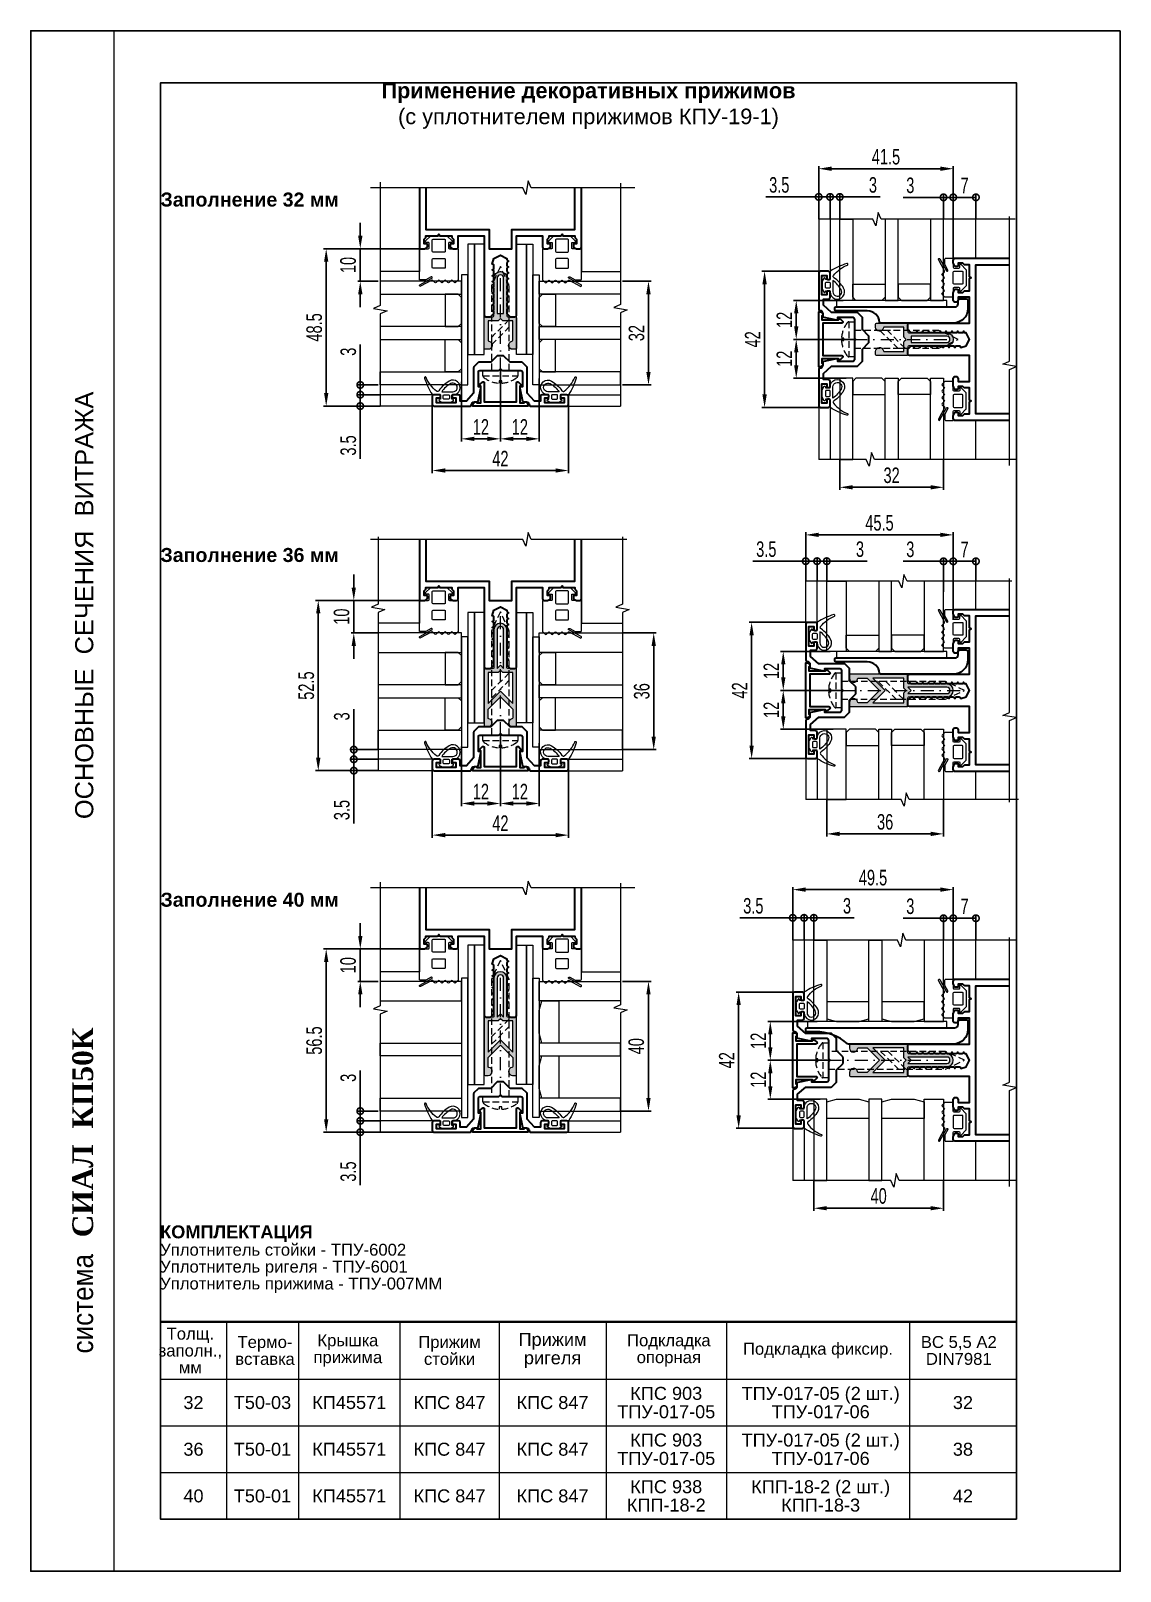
# Paper-space layout '40' of a CAD drawing. Extents: x 0 to 210, y 0 to 297.
# The model-space entities are those that its viewports show. They can reach past a viewport. Long polylines and large blocks are cut down to what shows.
import ezdxf
from ezdxf.enums import TextEntityAlignment as Align

# ---------------------------------------------------------------- set-up
doc = ezdxf.new("R2010")
doc.units = 0
doc.header["$LTSCALE"] = 5
doc.linetypes.add('DASHDOT', pattern=[1, 0.5, -0.25, 0, -0.25])
doc.linetypes.add('HIDDEN', pattern=[0.375, 0.25, -0.125])
doc.layers.get('0').update_dxf_attribs({"linetype": 'CONTINUOUS', "lineweight": 30})
doc.layers.get('DEFPOINTS').update_dxf_attribs({"linetype": 'CONTINUOUS'})
for name, color, linetype, lineweight in [('1', 6, 'DASHDOT', 13), ('2', 3, 'HIDDEN', 13), ('3', 1, 'CONTINUOUS', 20), ('4', 160, 'CONTINUOUS', 18), ('Dimentions', 5, 'CONTINUOUS', 15), ('Glass', 5, 'CONTINUOUS', 20), ('Герлен', 7, 'CONTINUOUS', 60), ('Зигзаг', 1, 'CONTINUOUS', 15), ('Конструкции', 252, 'CONTINUOUS', 20), ('Подкладки', 1, 'CONTINUOUS', 20), ('Рамки', 1, 'CONTINUOUS', 15), ('Текстовый', 7, 'CONTINUOUS', 9), ('Уплотнители', 1, 'CONTINUOUS', 20), ('Штриховка', 1, 'CONTINUOUS', 5)]:
    doc.layers.add(name, color=color, linetype=linetype, lineweight=lineweight)
doc.layers.add('Скрытые', color=14, linetype='CONTINUOUS', plot=False)
doc.styles.add('3', font='RUSS.SHX', dxfattribs={"width": 0.7, "height": 3})
doc.styles.add('4', font='RUSS.shx', dxfattribs={"width": 0.7, "height": 3.5})
doc.styles.add('Каталожный', font='arial.ttf', dxfattribs={"height": 2.5})
doc.styles.add('Фирм', font='arial.ttf', dxfattribs={"height": 3.5})
doc.styles.add('Фирм5', font='timesbd.ttf', dxfattribs={"height": 4})
doc.dimstyles.new('MX1_6', dxfattribs={"dimtxt": 3, "dimasz": 2.5, "dimexe": 0.5, "dimexo": 0, "dimgap": 0.8, "dimtad": 1, "dimlfac": 1.6, "dimdsep": 46, "dimtxsty": '3', "dimcen": 0, "dimclrd": 256, "dimclre": 256, "dimclrt": 256, "dimaunit": 1, "dimadec": 0, "dimazin": 0, "dimtfac": 1, "dimtmove": 0, "dimatfit": 1, "dimfxl": 1, "dimtvp": 1, "dimtolj": 1, "dimtzin": 0, "dimarcsym": 0})

psp = doc.layouts.new('40')

msp = doc.modelspace()

# ---------------------------------------------------------------- texts
at = {"layer": 'Текстовый', "style": 'Фирм'}
msp.add_text('ОСНОВНЫЕ  СЕЧЕНИЯ  ВИТРАЖА', height=3.5, rotation=90, dxfattribs=at).set_placement((8202.0431, 186.2205), align=Align.CENTER)
at = {"layer": 'Текстовый', "style": 'Фирм5'}
msp.add_text('СИАЛ  КП50К', height=4, rotation=90, dxfattribs=at).set_placement((8202, 64.3724))
at = {"layer": 'Текстовый', "style": 'Фирм', "width": 0.9}
msp.add_text(' система ', height=4, rotation=90, dxfattribs=at).set_placement((8202, 51.5762), align=Align.CENTER)
at = {"layer": 'Текстовый', "linetype": 'Continuous', "attachment_point": 1, "style": 'Каталожный'}
for s, insert, char_height, width in [('\\pxqc;{\\fArial|b1|i0|c204|p34;Применение декоративных прижимов \\P}(с уплотнителем прижимов КПУ-19-1)', (8215, 287), 3, 165), ('\\pxql;{\\fArial|b1|i0|c204|p34;Заполнение 32 мм}', (8215, 265.8181), 2.7, 42.664921), ('\\pxql;{\\fArial|b1|i0|c204|p34;Заполнение 36 мм}', (8215, 197.2847), 2.7, 42.664921), ('\\pxql;{\\fArial|b1|i0|c204|p34;Заполнение 40 мм}', (8215, 130.8181), 2.7, 42.664921)]:
    msp.add_mtext(s, dxfattribs=dict(at, insert=insert, char_height=char_height, width=width))
at = {"layer": 'Текстовый', "linetype": 'Continuous', "line_spacing_factor": 0.85, "style": 'Каталожный'}
for s, insert, char_height, width, attachment_point in [('\\P\\pxql;{\\fArial|b1|i0|c204|p34;КОМПЛЕКТАЦИЯ\\P\\pi-2,l2,r-2.0333,se1.0833,t4;\\fArial|b0|i0|c204|p34;\\H0.92x;Уплотнитель стойки - ТПУ-6002\\PУплотнитель ригеля - ТПУ-6001\\PУплотнитель прижима - ТПУ-007ММ}', (8214.934, 70.2198), 2.5, 66.020014, 1), ('Толщ.\\Pзаполн.,\\Pмм', (8220.7528, 42.5434), 2.3, 27.25, 5), ('Термо-\\Pвставка', (8235.1384, 42.5434), 2.3, 12.276865, 5), ('Крышка\\Pприжима', (8251.1156, 42.5434), 2.3, 27.25, 5), ('Прижим \\Pстойки', (8270.7128, 42.5434), 2.3, 19.097083, 5), ('Прижим ригеля', (8290.5739, 42.5434), 2.5, 20.625, 5), ('Подкладка опорная', (8312.9906, 42.5434), 2.3, 27.25, 5), ('ВС 5,5 А2\\PDIN7981', (8368.8866, 42.5434), 2.3, 27.25, 5), ('Подкладка фиксир.', (8341.7395, 42.5434), 2.3, 35.271027, 5), ('ТПУ-017-05 (2 шт.)\\PТПУ-017-06', (8342.2626, 32.5), 2.5, 34.224897, 5), ('32', (8221.3562, 32.5), 2.5, 12.712441, 5), ('Т50-03', (8234.6582, 32.5), 2.5, 13.891532, 5), ('КП45571', (8251.3841, 32.5), 2.5, 19.560325, 5), ('КПС 847', (8270.7128, 32.5), 2.5, 19.097083, 5), ('КПС 847', (8290.5739, 32.5), 2.5, 20.625, 5), ('КПС 903\\PТПУ-017-05', (8312.4952, 32.5), 2.5, 23.217592, 5), ('32', (8369.6875, 32.5), 2.5, 20.625, 5), ('36', (8221.3562, 23.5), 2.5, 12.712441, 5), ('Т50-01', (8234.6582, 23.5), 2.5, 13.891532, 5), ('КП45571', (8251.3841, 23.5), 2.5, 19.560325, 5), ('КПС 847', (8270.7128, 23.5), 2.5, 19.097083, 5), ('КПС 847', (8290.5739, 23.5), 2.5, 20.625, 5), ('КПС 903\\PТПУ-017-05', (8312.4952, 23.5), 2.5, 23.217592, 5), ('ТПУ-017-05 (2 шт.)\\PТПУ-017-06', (8342.2626, 23.5), 2.5, 34.224897, 5), ('38', (8369.6875, 23.5), 2.5, 20.625, 5), ('40', (8221.3562, 14.5), 2.5, 12.712441, 5), ('Т50-01', (8234.6582, 14.5), 2.5, 13.891532, 5), ('КП45571', (8251.3841, 14.5), 2.5, 19.560325, 5), ('КПС 847', (8270.7128, 14.5), 2.5, 19.097083, 5), ('КПС 847', (8290.5739, 14.5), 2.5, 20.625, 5), ('КПС 938\\PКПП-18-2', (8312.4952, 14.5), 2.5, 23.217592, 5), ('КПП-18-2 (2 шт.)\\PКПП-18-3', (8342.2626, 14.5), 2.5, 34.224897, 5), ('42', (8369.6875, 14.5), 2.5, 20.625, 5)]:
    msp.add_mtext(s, dxfattribs=dict(at, insert=insert, char_height=char_height, width=width, attachment_point=attachment_point))

# ---------------------------------------------------------------- blocks, each defined once
blk = doc.blocks.new('*D79')
at = {"layer": 'DEFPOINTS', "color": 0, "linetype": 'Continuous', "transparency": 16777216}
for p in [(8304.07, 248.72), (8304.07, 228.72), (8309.07, 228.72)]:
    blk.add_point(p, dxfattribs=at)
at = {"layer": 'Dimentions', "linetype": 'Continuous', "lineweight": -2, "transparency": 16777216}
for p, q in [((8304.07, 248.72), (8309.57, 248.72)), ((8309.07, 246.22), (8309.07, 231.22)), ((8304.07, 228.72), (8309.57, 228.72))]:
    blk.add_line(p, q, dxfattribs=at)
at = {"layer": 'Dimentions', "linetype": 'Continuous', "transparency": 16777216}
for points in [[(8308.65, 246.22), (8309.48, 246.22), (8309.07, 248.72)], [(8308.65, 231.22), (8309.48, 231.22), (8309.07, 228.72)]]:
    blk.add_solid(points, dxfattribs=at)
at = {"layer": 'Dimentions', "linetype": 'Continuous', "transparency": 16777216, "insert": (8306.77, 238.72), "char_height": 3, "attachment_point": 5, "rotation": 90, "style": '3'}
blk.add_mtext('\\A1;32', dxfattribs=at)
blk = doc.blocks.new('_DotSmall')
at = {"color": 0, "linetype": 'ByBlock', "const_width": 0.5}
blk.add_lwpolyline([(-0.0625, 0, 1), (0.0625, 0, 1)], format="xyb", close=True, dxfattribs=at)
blk = doc.blocks.new('*D80')
at = {"layer": 'DEFPOINTS', "color": 0, "linetype": 'Continuous', "transparency": 16777216}
for p in [(8256.98, 228.72), (8253.51, 226.84), (8257.37, 226.84)]:
    blk.add_point(p, dxfattribs=at)
at = {"layer": 'Dimentions', "linetype": 'Continuous', "lineweight": -2, "transparency": 16777216}
for p, q in [((8253.51, 228.72), (8253.51, 236.52)), ((8256.98, 228.72), (8253.01, 228.72)), ((8253.51, 226.84), (8253.51, 228.72)), ((8257.37, 226.84), (8253.01, 226.84)), ((8253.51, 226.84), (8253.51, 224.34))]:
    blk.add_line(p, q, dxfattribs=at)
at = {"layer": 'Dimentions', "linetype": 'Continuous', "lineweight": -2, "transparency": 16777216, "xscale": 2.5, "yscale": 2.5, "zscale": 2.5}
for p, rotation in [((8253.51, 228.72), 270), ((8253.51, 226.84), 90)]:
    blk.add_blockref('_DotSmall', p, dxfattribs=dict(at, rotation=rotation))
at = {"layer": 'Dimentions', "linetype": 'Continuous', "transparency": 16777216, "insert": (8251.21, 235.12), "char_height": 3, "attachment_point": 5, "rotation": 90, "style": '3'}
blk.add_mtext('\\A1;3', dxfattribs=at)
blk = doc.blocks.new('*D81')
at = {"layer": 'DEFPOINTS', "color": 0, "linetype": 'Continuous', "transparency": 16777216}
for p in [(8257.37, 226.84), (8253.51, 224.65), (8257.37, 224.65)]:
    blk.add_point(p, dxfattribs=at)
at = {"layer": 'Dimentions', "linetype": 'Continuous', "lineweight": -2, "transparency": 16777216}
for p, q in [((8253.51, 226.84), (8253.51, 229.34)), ((8257.37, 226.84), (8253.01, 226.84)), ((8253.51, 226.84), (8253.51, 224.65)), ((8257.37, 224.65), (8253.01, 224.65)), ((8253.51, 224.65), (8253.51, 214.45))]:
    blk.add_line(p, q, dxfattribs=at)
at = {"layer": 'Dimentions', "linetype": 'Continuous', "lineweight": -2, "transparency": 16777216, "xscale": 2.5, "yscale": 2.5, "zscale": 2.5}
for p, rotation in [((8253.51, 226.84), 270), ((8253.51, 224.65), 90)]:
    blk.add_blockref('_DotSmall', p, dxfattribs=dict(at, rotation=rotation))
at = {"layer": 'Dimentions', "linetype": 'Continuous', "transparency": 16777216, "insert": (8251.21, 217.05), "char_height": 3, "attachment_point": 5, "rotation": 90, "style": '3'}
blk.add_mtext('\\A1;3.5', dxfattribs=at)
blk = doc.blocks.new('*D82')
at = {"layer": 'DEFPOINTS', "color": 0, "linetype": 'Continuous', "transparency": 16777216}
for p in [(8264.9, 254.97), (8253.51, 248.72), (8256.98, 248.72)]:
    blk.add_point(p, dxfattribs=at)
at = {"layer": 'Dimentions', "linetype": 'Continuous', "lineweight": -2, "transparency": 16777216}
for p, q in [((8253.51, 257.47), (8253.51, 259.97)), ((8264.9, 254.97), (8253.01, 254.97)), ((8253.51, 254.97), (8253.51, 248.72)), ((8256.98, 248.72), (8253.01, 248.72)), ((8253.51, 246.22), (8253.51, 243.72))]:
    blk.add_line(p, q, dxfattribs=at)
at = {"layer": 'Dimentions', "linetype": 'Continuous', "transparency": 16777216}
for points in [[(8253.1, 257.47), (8253.93, 257.47), (8253.51, 254.97)], [(8253.1, 246.22), (8253.93, 246.22), (8253.51, 248.72)]]:
    blk.add_solid(points, dxfattribs=at)
at = {"layer": 'Dimentions', "linetype": 'Continuous', "transparency": 16777216, "insert": (8251.17, 251.84), "char_height": 3, "attachment_point": 5, "rotation": 90, "style": '3'}
blk.add_mtext('\\A1;10', dxfattribs=at)
blk = doc.blocks.new('*D83')
at = {"layer": 'DEFPOINTS', "color": 0, "linetype": 'Continuous', "transparency": 16777216}
for p in [(8257.19, 254.97), (8246.94, 224.65), (8257.37, 224.65)]:
    blk.add_point(p, dxfattribs=at)
at = {"layer": 'Dimentions', "linetype": 'Continuous', "lineweight": -2, "transparency": 16777216}
for p, q in [((8257.19, 254.97), (8246.44, 254.97)), ((8246.94, 252.47), (8246.94, 227.15)), ((8257.37, 224.65), (8246.44, 224.65))]:
    blk.add_line(p, q, dxfattribs=at)
at = {"layer": 'Dimentions', "linetype": 'Continuous', "transparency": 16777216}
for points in [[(8246.53, 252.47), (8247.36, 252.47), (8246.94, 254.97)], [(8246.53, 227.15), (8247.36, 227.15), (8246.94, 224.65)]]:
    blk.add_solid(points, dxfattribs=at)
at = {"layer": 'Dimentions', "linetype": 'Continuous', "transparency": 16777216, "insert": (8244.64, 239.81), "char_height": 3, "attachment_point": 5, "rotation": 90, "style": '3'}
blk.add_mtext('\\A1;48.5', dxfattribs=at)
blk = doc.blocks.new('*D84')
at = {"layer": 'DEFPOINTS', "color": 0, "linetype": 'Continuous', "transparency": 16777216}
for p in [(8367.82, 264.89), (8365.94, 260.67), (8367.82, 252.82)]:
    blk.add_point(p, dxfattribs=at)
at = {"layer": 'Dimentions', "linetype": 'Continuous', "lineweight": -2, "transparency": 16777216}
for p, q in [((8365.94, 264.89), (8358.14, 264.89)), ((8365.94, 260.67), (8365.94, 265.39)), ((8367.82, 264.89), (8365.94, 264.89)), ((8367.82, 252.82), (8367.82, 265.39)), ((8367.82, 264.89), (8370.32, 264.89))]:
    blk.add_line(p, q, dxfattribs=at)
at = {"layer": 'Dimentions', "linetype": 'Continuous', "lineweight": -2, "transparency": 16777216, "xscale": 2.5, "yscale": 2.5, "zscale": 2.5}
blk.add_blockref('_DotSmall', (8365.94, 264.89), dxfattribs=at)
at = {"layer": 'Dimentions', "linetype": 'Continuous', "lineweight": -2, "transparency": 16777216, "xscale": 2.5, "yscale": 2.5, "zscale": 2.5, "rotation": 180}
blk.add_blockref('_DotSmall', (8367.82, 264.89), dxfattribs=at)
at = {"layer": 'Dimentions', "linetype": 'Continuous', "transparency": 16777216, "insert": (8359.54, 267.19), "char_height": 3, "attachment_point": 5, "style": '3'}
blk.add_mtext('\\A1;3', dxfattribs=at)
blk = doc.blocks.new('*D85')
at = {"layer": 'DEFPOINTS', "color": 0, "linetype": 'Continuous', "transparency": 16777216}
for p in [(8341.88, 270.41), (8341.88, 260.67), (8367.82, 260.67)]:
    blk.add_point(p, dxfattribs=at)
at = {"layer": 'Dimentions', "linetype": 'Continuous', "lineweight": -2, "transparency": 16777216}
for p, q in [((8341.88, 260.67), (8341.88, 270.91)), ((8365.32, 270.41), (8344.38, 270.41)), ((8367.82, 260.67), (8367.82, 270.91))]:
    blk.add_line(p, q, dxfattribs=at)
at = {"layer": 'Dimentions', "linetype": 'Continuous', "transparency": 16777216}
for points in [[(8344.38, 270.83), (8344.38, 269.99), (8341.88, 270.41)], [(8365.32, 270.83), (8365.32, 269.99), (8367.82, 270.41)]]:
    blk.add_solid(points, dxfattribs=at)
at = {"layer": 'Dimentions', "linetype": 'Continuous', "transparency": 16777216, "insert": (8354.85, 272.71), "char_height": 3, "attachment_point": 5, "style": '3'}
blk.add_mtext('\\A1;41.5', dxfattribs=at)
blk = doc.blocks.new('*D86')
at = {"layer": 'DEFPOINTS', "color": 0, "linetype": 'Continuous', "transparency": 16777216}
for p in [(8345.94, 214.36), (8365.94, 214.36), (8365.94, 208.98)]:
    blk.add_point(p, dxfattribs=at)
at = {"layer": 'Dimentions', "linetype": 'Continuous', "lineweight": -2, "transparency": 16777216}
for p, q in [((8345.94, 214.36), (8345.94, 208.48)), ((8365.94, 214.36), (8365.94, 208.48)), ((8348.44, 208.98), (8363.44, 208.98))]:
    blk.add_line(p, q, dxfattribs=at)
at = {"layer": 'Dimentions', "linetype": 'Continuous', "transparency": 16777216}
for points in [[(8348.44, 209.4), (8348.44, 208.57), (8345.94, 208.98)], [(8363.44, 209.4), (8363.44, 208.57), (8365.94, 208.98)]]:
    blk.add_solid(points, dxfattribs=at)
at = {"layer": 'Dimentions', "linetype": 'Continuous', "transparency": 16777216, "insert": (8355.94, 211.28), "char_height": 3, "attachment_point": 5, "style": '3'}
blk.add_mtext('\\A1;32', dxfattribs=at)
blk = doc.blocks.new('*D87')
at = {"layer": 'DEFPOINTS', "color": 0, "linetype": 'Continuous', "transparency": 16777216}
for p in [(8345.94, 264.97), (8344.07, 260.67), (8345.94, 260.67)]:
    blk.add_point(p, dxfattribs=at)
at = {"layer": 'Dimentions', "linetype": 'Continuous', "lineweight": -2, "transparency": 16777216}
for p, q in [((8344.07, 264.97), (8341.57, 264.97)), ((8344.07, 260.67), (8344.07, 265.47)), ((8344.07, 264.97), (8345.94, 264.97)), ((8345.94, 260.67), (8345.94, 265.47)), ((8345.94, 264.97), (8353.74, 264.97))]:
    blk.add_line(p, q, dxfattribs=at)
at = {"layer": 'Dimentions', "linetype": 'Continuous', "lineweight": -2, "transparency": 16777216, "xscale": 2.5, "yscale": 2.5, "zscale": 2.5}
blk.add_blockref('_DotSmall', (8344.07, 264.97), dxfattribs=at)
at = {"layer": 'Dimentions', "linetype": 'Continuous', "lineweight": -2, "transparency": 16777216, "xscale": 2.5, "yscale": 2.5, "zscale": 2.5, "rotation": 180}
blk.add_blockref('_DotSmall', (8345.94, 264.97), dxfattribs=at)
at = {"layer": 'Dimentions', "linetype": 'Continuous', "transparency": 16777216, "insert": (8352.34, 267.27), "char_height": 3, "attachment_point": 5, "style": '3'}
blk.add_mtext('\\A1;3', dxfattribs=at)
blk = doc.blocks.new('*D88')
at = {"layer": 'DEFPOINTS', "color": 0, "linetype": 'Continuous', "transparency": 16777216}
for p in [(8367.82, 264.89), (8367.82, 260.67), (8372.19, 260.67)]:
    blk.add_point(p, dxfattribs=at)
at = {"layer": 'Dimentions', "linetype": 'Continuous', "lineweight": -2, "transparency": 16777216}
for p, q in [((8367.82, 260.67), (8367.82, 265.39)), ((8372.19, 264.89), (8367.82, 264.89)), ((8372.19, 260.67), (8372.19, 265.39))]:
    blk.add_line(p, q, dxfattribs=at)
at = {"layer": 'Dimentions', "linetype": 'Continuous', "lineweight": -2, "transparency": 16777216, "xscale": 2.5, "yscale": 2.5, "zscale": 2.5, "rotation": 180}
blk.add_blockref('_DotSmall', (8367.82, 264.89), dxfattribs=at)
at = {"layer": 'Dimentions', "linetype": 'Continuous', "lineweight": -2, "transparency": 16777216, "xscale": 2.5, "yscale": 2.5, "zscale": 2.5}
blk.add_blockref('_DotSmall', (8372.19, 264.89), dxfattribs=at)
at = {"layer": 'Dimentions', "linetype": 'Continuous', "transparency": 16777216, "insert": (8370, 267.19), "char_height": 3, "attachment_point": 5, "style": '3'}
blk.add_mtext('\\A1;7', dxfattribs=at)
blk = doc.blocks.new('*D89')
at = {"layer": 'DEFPOINTS', "color": 0, "linetype": 'Continuous', "transparency": 16777216}
for p in [(8341.88, 264.97), (8341.88, 260.67), (8344.07, 260.67)]:
    blk.add_point(p, dxfattribs=at)
at = {"layer": 'Dimentions', "linetype": 'Continuous', "lineweight": -2, "transparency": 16777216}
for p, q in [((8341.88, 264.97), (8331.68, 264.97)), ((8341.88, 260.67), (8341.88, 265.47)), ((8344.07, 264.97), (8341.88, 264.97)), ((8344.07, 260.67), (8344.07, 265.47)), ((8344.07, 264.97), (8346.57, 264.97))]:
    blk.add_line(p, q, dxfattribs=at)
at = {"layer": 'Dimentions', "linetype": 'Continuous', "lineweight": -2, "transparency": 16777216, "xscale": 2.5, "yscale": 2.5, "zscale": 2.5}
blk.add_blockref('_DotSmall', (8341.88, 264.97), dxfattribs=at)
at = {"layer": 'Dimentions', "linetype": 'Continuous', "lineweight": -2, "transparency": 16777216, "xscale": 2.5, "yscale": 2.5, "zscale": 2.5, "rotation": 180}
blk.add_blockref('_DotSmall', (8344.07, 264.97), dxfattribs=at)
at = {"layer": 'Dimentions', "linetype": 'Continuous', "transparency": 16777216, "insert": (8334.28, 267.27), "char_height": 3, "attachment_point": 5, "style": '3'}
blk.add_mtext('\\A1;3.5', dxfattribs=at)
blk = doc.blocks.new('*D90')
at = {"layer": 'DEFPOINTS', "color": 0, "transparency": 16777216}
for p in [(8337.55, 245.01), (8346.57, 245.01), (8348.75, 237.51)]:
    blk.add_point(p, dxfattribs=at)
at = {"layer": 'Dimentions', "lineweight": -2, "transparency": 16777216}
for p, q in [((8346.57, 245.01), (8337.05, 245.01)), ((8337.55, 240.01), (8337.55, 242.51)), ((8348.75, 237.51), (8337.05, 237.51))]:
    blk.add_line(p, q, dxfattribs=at)
at = {"layer": 'Dimentions', "transparency": 16777216}
for points in [[(8337.14, 242.51), (8337.97, 242.51), (8337.55, 245.01)], [(8337.14, 240.01), (8337.97, 240.01), (8337.55, 237.51)]]:
    blk.add_solid(points, dxfattribs=at)
at = {"layer": 'Dimentions', "transparency": 16777216, "insert": (8335.25, 241.26), "char_height": 3, "attachment_point": 5, "rotation": 90, "style": '3'}
blk.add_mtext('\\A1;12', dxfattribs=at)
blk = doc.blocks.new('*D91')
at = {"layer": 'DEFPOINTS', "color": 0, "transparency": 16777216}
for p in [(8348.75, 237.51), (8337.55, 230.01), (8347.19, 230.01)]:
    blk.add_point(p, dxfattribs=at)
at = {"layer": 'Dimentions', "lineweight": -2, "transparency": 16777216}
for p, q in [((8348.75, 237.51), (8337.05, 237.51)), ((8337.55, 235.01), (8337.55, 232.51)), ((8347.19, 230.01), (8337.05, 230.01))]:
    blk.add_line(p, q, dxfattribs=at)
at = {"layer": 'Dimentions', "transparency": 16777216}
for points in [[(8337.14, 235.01), (8337.97, 235.01), (8337.55, 237.51)], [(8337.14, 232.51), (8337.97, 232.51), (8337.55, 230.01)]]:
    blk.add_solid(points, dxfattribs=at)
at = {"layer": 'Dimentions', "transparency": 16777216, "insert": (8335.25, 233.76), "char_height": 3, "attachment_point": 5, "rotation": 90, "style": '3'}
blk.add_mtext('\\A1;12', dxfattribs=at)
blk = doc.blocks.new('*D92')
at = {"layer": 'DEFPOINTS', "color": 0, "transparency": 16777216}
for p in [(8342.19, 250.64), (8331.45, 224.39), (8342.19, 224.39)]:
    blk.add_point(p, dxfattribs=at)
at = {"layer": 'Dimentions', "lineweight": -2, "transparency": 16777216}
for p, q in [((8342.19, 250.64), (8330.95, 250.64)), ((8331.45, 248.14), (8331.45, 226.89)), ((8342.19, 224.39), (8330.95, 224.39))]:
    blk.add_line(p, q, dxfattribs=at)
at = {"layer": 'Dimentions', "transparency": 16777216}
for points in [[(8331.03, 248.14), (8331.87, 248.14), (8331.45, 250.64)], [(8331.03, 226.89), (8331.87, 226.89), (8331.45, 224.39)]]:
    blk.add_solid(points, dxfattribs=at)
at = {"layer": 'Dimentions', "transparency": 16777216, "insert": (8329.15, 237.51), "char_height": 3, "attachment_point": 5, "rotation": 90, "style": '3'}
blk.add_mtext('\\A1;42', dxfattribs=at)
blk = doc.blocks.new('*D93')
at = {"layer": 'DEFPOINTS', "color": 0, "linetype": 'Continuous', "transparency": 16777216}
for p in [(8304.07, 113.72), (8303.68, 88.72), (8309.07, 88.72)]:
    blk.add_point(p, dxfattribs=at)
at = {"layer": 'Dimentions', "linetype": 'Continuous', "lineweight": -2, "transparency": 16777216}
for p, q in [((8304.07, 113.72), (8309.57, 113.72)), ((8309.07, 111.22), (8309.07, 91.22)), ((8303.68, 88.72), (8309.57, 88.72))]:
    blk.add_line(p, q, dxfattribs=at)
at = {"layer": 'Dimentions', "linetype": 'Continuous', "transparency": 16777216}
for points in [[(8308.65, 111.22), (8309.48, 111.22), (8309.07, 113.72)], [(8308.65, 91.22), (8309.48, 91.22), (8309.07, 88.72)]]:
    blk.add_solid(points, dxfattribs=at)
at = {"layer": 'Dimentions', "linetype": 'Continuous', "transparency": 16777216, "insert": (8306.72, 101.22), "char_height": 3, "attachment_point": 5, "rotation": 90, "style": '3'}
blk.add_mtext('\\A1;40', dxfattribs=at)
blk = doc.blocks.new('*D94')
at = {"layer": 'DEFPOINTS', "color": 0, "linetype": 'Continuous', "transparency": 16777216}
for p in [(8253.51, 86.84), (8256.98, 88.72), (8257.37, 86.84)]:
    blk.add_point(p, dxfattribs=at)
at = {"layer": 'Dimentions', "linetype": 'Continuous', "lineweight": -2, "transparency": 16777216}
for p, q in [((8253.51, 88.72), (8253.51, 96.52)), ((8256.98, 88.72), (8253.01, 88.72)), ((8257.37, 86.84), (8253.01, 86.84)), ((8253.51, 86.84), (8253.51, 88.72)), ((8253.51, 86.84), (8253.51, 84.34))]:
    blk.add_line(p, q, dxfattribs=at)
at = {"layer": 'Dimentions', "linetype": 'Continuous', "lineweight": -2, "transparency": 16777216, "xscale": 2.5, "yscale": 2.5, "zscale": 2.5}
for p, rotation in [((8253.51, 88.72), 270), ((8253.51, 86.84), 90)]:
    blk.add_blockref('_DotSmall', p, dxfattribs=dict(at, rotation=rotation))
at = {"layer": 'Dimentions', "linetype": 'Continuous', "transparency": 16777216, "insert": (8251.21, 95.12), "char_height": 3, "attachment_point": 5, "rotation": 90, "style": '3'}
blk.add_mtext('\\A1;3', dxfattribs=at)
blk = doc.blocks.new('*D95')
at = {"layer": 'DEFPOINTS', "color": 0, "linetype": 'Continuous', "transparency": 16777216}
for p in [(8264.9, 119.97), (8253.51, 113.72), (8256.98, 113.72)]:
    blk.add_point(p, dxfattribs=at)
at = {"layer": 'Dimentions', "linetype": 'Continuous', "lineweight": -2, "transparency": 16777216}
for p, q in [((8253.51, 122.47), (8253.51, 124.97)), ((8264.9, 119.97), (8253.01, 119.97)), ((8253.51, 119.97), (8253.51, 113.72)), ((8256.98, 113.72), (8253.01, 113.72)), ((8253.51, 111.22), (8253.51, 108.72))]:
    blk.add_line(p, q, dxfattribs=at)
at = {"layer": 'Dimentions', "linetype": 'Continuous', "transparency": 16777216}
for points in [[(8253.1, 122.47), (8253.93, 122.47), (8253.51, 119.97)], [(8253.1, 111.22), (8253.93, 111.22), (8253.51, 113.72)]]:
    blk.add_solid(points, dxfattribs=at)
at = {"layer": 'Dimentions', "linetype": 'Continuous', "transparency": 16777216, "insert": (8251.17, 116.84), "char_height": 3, "attachment_point": 5, "rotation": 90, "style": '3'}
blk.add_mtext('\\A1;10', dxfattribs=at)
blk = doc.blocks.new('*D96')
at = {"layer": 'DEFPOINTS', "color": 0, "linetype": 'Continuous', "transparency": 16777216}
for p in [(8257.19, 119.97), (8246.94, 84.65), (8267.71, 84.65)]:
    blk.add_point(p, dxfattribs=at)
at = {"layer": 'Dimentions', "linetype": 'Continuous', "lineweight": -2, "transparency": 16777216}
for p, q in [((8257.19, 119.97), (8246.44, 119.97)), ((8246.94, 117.47), (8246.94, 87.15)), ((8267.71, 84.65), (8246.44, 84.65))]:
    blk.add_line(p, q, dxfattribs=at)
at = {"layer": 'Dimentions', "linetype": 'Continuous', "transparency": 16777216}
for points in [[(8246.53, 117.47), (8247.36, 117.47), (8246.94, 119.97)], [(8246.53, 87.15), (8247.36, 87.15), (8246.94, 84.65)]]:
    blk.add_solid(points, dxfattribs=at)
at = {"layer": 'Dimentions', "linetype": 'Continuous', "transparency": 16777216, "insert": (8244.64, 102.31), "char_height": 3, "attachment_point": 5, "rotation": 90, "style": '3'}
blk.add_mtext('\\A1;56.5', dxfattribs=at)
blk = doc.blocks.new('*D97')
at = {"layer": 'DEFPOINTS', "color": 0, "linetype": 'Continuous', "transparency": 16777216}
for p in [(8367.82, 125.89), (8365.94, 121.67), (8367.82, 113.82)]:
    blk.add_point(p, dxfattribs=at)
at = {"layer": 'Dimentions', "linetype": 'Continuous', "lineweight": -2, "transparency": 16777216}
for p, q in [((8365.94, 125.89), (8358.14, 125.89)), ((8365.94, 121.67), (8365.94, 126.39)), ((8367.82, 125.89), (8365.94, 125.89)), ((8367.82, 113.82), (8367.82, 126.39)), ((8367.82, 125.89), (8370.32, 125.89))]:
    blk.add_line(p, q, dxfattribs=at)
at = {"layer": 'Dimentions', "linetype": 'Continuous', "lineweight": -2, "transparency": 16777216, "xscale": 2.5, "yscale": 2.5, "zscale": 2.5}
blk.add_blockref('_DotSmall', (8365.94, 125.89), dxfattribs=at)
at = {"layer": 'Dimentions', "linetype": 'Continuous', "lineweight": -2, "transparency": 16777216, "xscale": 2.5, "yscale": 2.5, "zscale": 2.5, "rotation": 180}
blk.add_blockref('_DotSmall', (8367.82, 125.89), dxfattribs=at)
at = {"layer": 'Dimentions', "linetype": 'Continuous', "transparency": 16777216, "insert": (8359.54, 128.19), "char_height": 3, "attachment_point": 5, "style": '3'}
blk.add_mtext('\\A1;3', dxfattribs=at)
blk = doc.blocks.new('*D98')
at = {"layer": 'DEFPOINTS', "color": 0, "linetype": 'Continuous', "transparency": 16777216}
for p in [(8336.88, 131.41), (8336.88, 121.67), (8367.82, 121.67)]:
    blk.add_point(p, dxfattribs=at)
at = {"layer": 'Dimentions', "linetype": 'Continuous', "lineweight": -2, "transparency": 16777216}
for p, q in [((8336.88, 121.67), (8336.88, 131.91)), ((8365.32, 131.41), (8339.38, 131.41)), ((8367.82, 121.67), (8367.82, 131.91))]:
    blk.add_line(p, q, dxfattribs=at)
at = {"layer": 'Dimentions', "linetype": 'Continuous', "transparency": 16777216}
for points in [[(8339.38, 131.83), (8339.38, 130.99), (8336.88, 131.41)], [(8365.32, 131.83), (8365.32, 130.99), (8367.82, 131.41)]]:
    blk.add_solid(points, dxfattribs=at)
at = {"layer": 'Dimentions', "linetype": 'Continuous', "transparency": 16777216, "insert": (8352.35, 133.71), "char_height": 3, "attachment_point": 5, "style": '3'}
blk.add_mtext('\\A1;49.5', dxfattribs=at)
blk = doc.blocks.new('*D99')
at = {"layer": 'DEFPOINTS', "color": 0, "linetype": 'Continuous', "transparency": 16777216}
for p in [(8340.94, 75.36), (8365.94, 75.36), (8365.94, 69.98)]:
    blk.add_point(p, dxfattribs=at)
at = {"layer": 'Dimentions', "linetype": 'Continuous', "lineweight": -2, "transparency": 16777216}
for p, q in [((8340.94, 75.36), (8340.94, 69.48)), ((8365.94, 75.36), (8365.94, 69.48)), ((8343.44, 69.98), (8363.44, 69.98))]:
    blk.add_line(p, q, dxfattribs=at)
at = {"layer": 'Dimentions', "linetype": 'Continuous', "transparency": 16777216}
for points in [[(8343.44, 70.4), (8343.44, 69.57), (8340.94, 69.98)], [(8363.44, 70.4), (8363.44, 69.57), (8365.94, 69.98)]]:
    blk.add_solid(points, dxfattribs=at)
at = {"layer": 'Dimentions', "linetype": 'Continuous', "transparency": 16777216, "insert": (8353.44, 72.33), "char_height": 3, "attachment_point": 5, "style": '3'}
blk.add_mtext('\\A1;40', dxfattribs=at)
blk = doc.blocks.new('*D100')
at = {"layer": 'DEFPOINTS', "color": 0, "linetype": 'Continuous', "transparency": 16777216}
for p in [(8340.94, 125.97), (8339.07, 121.67), (8340.94, 121.67)]:
    blk.add_point(p, dxfattribs=at)
at = {"layer": 'Dimentions', "linetype": 'Continuous', "lineweight": -2, "transparency": 16777216}
for p, q in [((8339.07, 125.97), (8336.57, 125.97)), ((8339.07, 121.67), (8339.07, 126.47)), ((8339.07, 125.97), (8340.94, 125.97)), ((8340.94, 121.67), (8340.94, 126.47)), ((8340.94, 125.97), (8348.74, 125.97))]:
    blk.add_line(p, q, dxfattribs=at)
at = {"layer": 'Dimentions', "linetype": 'Continuous', "lineweight": -2, "transparency": 16777216, "xscale": 2.5, "yscale": 2.5, "zscale": 2.5}
blk.add_blockref('_DotSmall', (8339.07, 125.97), dxfattribs=at)
at = {"layer": 'Dimentions', "linetype": 'Continuous', "lineweight": -2, "transparency": 16777216, "xscale": 2.5, "yscale": 2.5, "zscale": 2.5, "rotation": 180}
blk.add_blockref('_DotSmall', (8340.94, 125.97), dxfattribs=at)
at = {"layer": 'Dimentions', "linetype": 'Continuous', "transparency": 16777216, "insert": (8347.34, 128.27), "char_height": 3, "attachment_point": 5, "style": '3'}
blk.add_mtext('\\A1;3', dxfattribs=at)
blk = doc.blocks.new('*D101')
at = {"layer": 'DEFPOINTS', "color": 0, "linetype": 'Continuous', "transparency": 16777216}
for p in [(8367.82, 125.89), (8367.82, 121.67), (8372.19, 121.67)]:
    blk.add_point(p, dxfattribs=at)
at = {"layer": 'Dimentions', "linetype": 'Continuous', "lineweight": -2, "transparency": 16777216}
for p, q in [((8367.82, 121.67), (8367.82, 126.39)), ((8372.19, 125.89), (8367.82, 125.89)), ((8372.19, 121.67), (8372.19, 126.39))]:
    blk.add_line(p, q, dxfattribs=at)
at = {"layer": 'Dimentions', "linetype": 'Continuous', "lineweight": -2, "transparency": 16777216, "xscale": 2.5, "yscale": 2.5, "zscale": 2.5, "rotation": 180}
blk.add_blockref('_DotSmall', (8367.82, 125.89), dxfattribs=at)
at = {"layer": 'Dimentions', "linetype": 'Continuous', "lineweight": -2, "transparency": 16777216, "xscale": 2.5, "yscale": 2.5, "zscale": 2.5}
blk.add_blockref('_DotSmall', (8372.19, 125.89), dxfattribs=at)
at = {"layer": 'Dimentions', "linetype": 'Continuous', "transparency": 16777216, "insert": (8370, 128.19), "char_height": 3, "attachment_point": 5, "style": '3'}
blk.add_mtext('\\A1;7', dxfattribs=at)
blk = doc.blocks.new('*D102')
at = {"layer": 'DEFPOINTS', "color": 0, "linetype": 'Continuous', "transparency": 16777216}
for p in [(8336.88, 125.97), (8339.07, 122.21), (8336.88, 121.67)]:
    blk.add_point(p, dxfattribs=at)
at = {"layer": 'Dimentions', "linetype": 'Continuous', "lineweight": -2, "transparency": 16777216}
for p, q in [((8336.88, 125.97), (8326.68, 125.97)), ((8336.88, 121.67), (8336.88, 126.47)), ((8339.07, 125.97), (8336.88, 125.97)), ((8339.07, 122.21), (8339.07, 126.47)), ((8339.07, 125.97), (8341.57, 125.97))]:
    blk.add_line(p, q, dxfattribs=at)
at = {"layer": 'Dimentions', "linetype": 'Continuous', "lineweight": -2, "transparency": 16777216, "xscale": 2.5, "yscale": 2.5, "zscale": 2.5}
blk.add_blockref('_DotSmall', (8336.88, 125.97), dxfattribs=at)
at = {"layer": 'Dimentions', "linetype": 'Continuous', "lineweight": -2, "transparency": 16777216, "xscale": 2.5, "yscale": 2.5, "zscale": 2.5, "rotation": 180}
blk.add_blockref('_DotSmall', (8339.07, 125.97), dxfattribs=at)
at = {"layer": 'Dimentions', "linetype": 'Continuous', "transparency": 16777216, "insert": (8329.28, 128.27), "char_height": 3, "attachment_point": 5, "style": '3'}
blk.add_mtext('\\A1;3.5', dxfattribs=at)
blk = doc.blocks.new('KP45571')
at = {"lineweight": -2, "flags": 128}
blk.add_lwpolyline([(6.21, -5.01, -0.414214), (6.21, -5.44), (5.54, -6.11, -0.668179), (5, -5.88), (5, 0), (-5, 0), (-5, -5.88, -0.668179), (-5.54, -6.11), (-6.21, -5.44, -0.414214), (-6.21, -5.01), (-6, -4.8), (-6, 0.3), (-7.3, 0.3), (-7.3, 0.3, -0.414214), (-7.6, 0), (-8, 0), (-8.5, 0.7), (-8.5, 1.3), (8.5, 1.3), (8.5, 0.7), (8, 0), (7.6, 0, -0.414214), (7.3, 0.3), (6, 0.3), (6, -4.8)], format="xyb", close=True, dxfattribs=at)
at = {"layer": '3', "style": '4', "width": 0.7, "flags": 3}
blk.add_attdef('КП45571', (0, 1.3), '', height=3.5, dxfattribs=at)
blk = doc.blocks.new('*D175')
at = {"layer": 'DEFPOINTS', "color": 0, "transparency": 16777216}
for p in [(8273.02, 229.34), (8280.52, 231.53), (8273.02, 218.33)]:
    blk.add_point(p, dxfattribs=at)
at = {"layer": 'Dimentions', "lineweight": -2, "transparency": 16777216}
for p, q in [((8273.02, 229.34), (8273.02, 217.83)), ((8280.52, 231.53), (8280.52, 217.83)), ((8278.02, 218.33), (8275.52, 218.33))]:
    blk.add_line(p, q, dxfattribs=at)
at = {"layer": 'Dimentions', "transparency": 16777216}
for points in [[(8275.52, 218.74), (8275.52, 217.91), (8273.02, 218.33)], [(8278.02, 218.74), (8278.02, 217.91), (8280.52, 218.33)]]:
    blk.add_solid(points, dxfattribs=at)
at = {"layer": 'Dimentions', "transparency": 16777216, "insert": (8276.77, 220.63), "char_height": 3, "attachment_point": 5, "style": '3'}
blk.add_mtext('\\A1;12', dxfattribs=at)
blk = doc.blocks.new('*D176')
at = {"layer": 'DEFPOINTS', "color": 0, "transparency": 16777216}
for p in [(8280.52, 231.53), (8288.02, 229.97), (8288.02, 218.33)]:
    blk.add_point(p, dxfattribs=at)
at = {"layer": 'Dimentions', "lineweight": -2, "transparency": 16777216}
for p, q in [((8280.52, 231.53), (8280.52, 217.83)), ((8288.02, 229.97), (8288.02, 217.83)), ((8283.02, 218.33), (8285.52, 218.33))]:
    blk.add_line(p, q, dxfattribs=at)
at = {"layer": 'Dimentions', "transparency": 16777216}
for points in [[(8283.02, 218.74), (8283.02, 217.91), (8280.52, 218.33)], [(8285.52, 218.74), (8285.52, 217.91), (8288.02, 218.33)]]:
    blk.add_solid(points, dxfattribs=at)
at = {"layer": 'Dimentions', "transparency": 16777216, "insert": (8284.27, 220.63), "char_height": 3, "attachment_point": 5, "style": '3'}
blk.add_mtext('\\A1;12', dxfattribs=at)
blk = doc.blocks.new('*D177')
at = {"layer": 'DEFPOINTS', "color": 0, "transparency": 16777216}
for p in [(8267.4, 224.97), (8293.65, 224.97), (8293.65, 212.22)]:
    blk.add_point(p, dxfattribs=at)
at = {"layer": 'Dimentions', "lineweight": -2, "transparency": 16777216}
for p, q in [((8267.4, 224.97), (8267.4, 211.72)), ((8293.65, 224.97), (8293.65, 211.72)), ((8269.9, 212.22), (8291.15, 212.22))]:
    blk.add_line(p, q, dxfattribs=at)
at = {"layer": 'Dimentions', "transparency": 16777216}
for points in [[(8269.9, 212.64), (8269.9, 211.81), (8267.4, 212.22)], [(8291.15, 212.64), (8291.15, 211.81), (8293.65, 212.22)]]:
    blk.add_solid(points, dxfattribs=at)
at = {"layer": 'Dimentions', "transparency": 16777216, "insert": (8280.52, 214.52), "char_height": 3, "attachment_point": 5, "style": '3'}
blk.add_mtext('\\A1;42', dxfattribs=at)
blk = doc.blocks.new('*D178')
at = {"layer": 'DEFPOINTS', "color": 0, "linetype": 'Continuous', "transparency": 16777216}
for p in [(8304.07, 180.91), (8304.07, 158.41), (8310.08, 158.41)]:
    blk.add_point(p, dxfattribs=at)
at = {"layer": 'Dimentions', "linetype": 'Continuous', "lineweight": -2, "transparency": 16777216}
for p, q in [((8304.07, 180.91), (8310.58, 180.91)), ((8310.08, 178.41), (8310.08, 160.91)), ((8304.07, 158.41), (8310.58, 158.41))]:
    blk.add_line(p, q, dxfattribs=at)
at = {"layer": 'Dimentions', "linetype": 'Continuous', "transparency": 16777216}
for points in [[(8309.66, 178.41), (8310.49, 178.41), (8310.08, 180.91)], [(8309.66, 160.91), (8310.49, 160.91), (8310.08, 158.41)]]:
    blk.add_solid(points, dxfattribs=at)
at = {"layer": 'Dimentions', "linetype": 'Continuous', "transparency": 16777216, "insert": (8307.78, 169.66), "char_height": 3, "attachment_point": 5, "rotation": 90, "style": '3'}
blk.add_mtext('\\A1;36', dxfattribs=at)
blk = doc.blocks.new('*D179')
at = {"layer": 'DEFPOINTS', "color": 0, "linetype": 'Continuous', "transparency": 16777216}
for p in [(8256.98, 158.41), (8252.26, 156.54), (8256.98, 156.54)]:
    blk.add_point(p, dxfattribs=at)
at = {"layer": 'Dimentions', "linetype": 'Continuous', "lineweight": -2, "transparency": 16777216}
for p, q in [((8252.26, 158.41), (8252.26, 166.21)), ((8256.98, 158.41), (8251.76, 158.41)), ((8252.26, 156.54), (8252.26, 158.41)), ((8256.98, 156.54), (8251.76, 156.54)), ((8252.26, 156.54), (8252.26, 154.04))]:
    blk.add_line(p, q, dxfattribs=at)
at = {"layer": 'Dimentions', "linetype": 'Continuous', "lineweight": -2, "transparency": 16777216, "xscale": 2.5, "yscale": 2.5, "zscale": 2.5}
for p, rotation in [((8252.26, 158.41), 270), ((8252.26, 156.54), 90)]:
    blk.add_blockref('_DotSmall', p, dxfattribs=dict(at, rotation=rotation))
at = {"layer": 'Dimentions', "linetype": 'Continuous', "transparency": 16777216, "insert": (8249.96, 164.81), "char_height": 3, "attachment_point": 5, "rotation": 90, "style": '3'}
blk.add_mtext('\\A1;3', dxfattribs=at)
blk = doc.blocks.new('*D180')
at = {"layer": 'DEFPOINTS', "color": 0, "linetype": 'Continuous', "transparency": 16777216}
for p in [(8264.9, 187.16), (8252.26, 180.91), (8256.98, 180.91)]:
    blk.add_point(p, dxfattribs=at)
at = {"layer": 'Dimentions', "linetype": 'Continuous', "lineweight": -2, "transparency": 16777216}
for p, q in [((8252.26, 189.66), (8252.26, 192.16)), ((8264.9, 187.16), (8251.76, 187.16)), ((8252.26, 187.16), (8252.26, 180.91)), ((8256.98, 180.91), (8251.76, 180.91)), ((8252.26, 178.41), (8252.26, 175.91))]:
    blk.add_line(p, q, dxfattribs=at)
at = {"layer": 'Dimentions', "linetype": 'Continuous', "transparency": 16777216}
for points in [[(8251.84, 189.66), (8252.67, 189.66), (8252.26, 187.16)], [(8251.84, 178.41), (8252.67, 178.41), (8252.26, 180.91)]]:
    blk.add_solid(points, dxfattribs=at)
at = {"layer": 'Dimentions', "linetype": 'Continuous', "transparency": 16777216, "insert": (8249.91, 184.04), "char_height": 3, "attachment_point": 5, "rotation": 90, "style": '3'}
blk.add_mtext('\\A1;10', dxfattribs=at)
blk = doc.blocks.new('*D181')
at = {"layer": 'DEFPOINTS', "color": 0, "linetype": 'Continuous', "transparency": 16777216}
for p in [(8254.99, 187.16), (8245.41, 154.35), (8256.98, 154.35)]:
    blk.add_point(p, dxfattribs=at)
at = {"layer": 'Dimentions', "linetype": 'Continuous', "lineweight": -2, "transparency": 16777216}
for p, q in [((8254.99, 187.16), (8244.91, 187.16)), ((8245.41, 184.66), (8245.41, 156.85)), ((8256.98, 154.35), (8244.91, 154.35))]:
    blk.add_line(p, q, dxfattribs=at)
at = {"layer": 'Dimentions', "linetype": 'Continuous', "transparency": 16777216}
for points in [[(8244.99, 184.66), (8245.83, 184.66), (8245.41, 187.16)], [(8244.99, 156.85), (8245.83, 156.85), (8245.41, 154.35)]]:
    blk.add_solid(points, dxfattribs=at)
at = {"layer": 'Dimentions', "linetype": 'Continuous', "transparency": 16777216, "insert": (8243.11, 170.75), "char_height": 3, "attachment_point": 5, "rotation": 90, "style": '3'}
blk.add_mtext('\\A1;52.5', dxfattribs=at)
blk = doc.blocks.new('*D182')
at = {"layer": 'DEFPOINTS', "color": 0, "linetype": 'Continuous', "transparency": 16777216}
for p in [(8367.82, 194.71), (8365.94, 188.82), (8367.82, 183.4)]:
    blk.add_point(p, dxfattribs=at)
at = {"layer": 'Dimentions', "linetype": 'Continuous', "lineweight": -2, "transparency": 16777216}
for p, q in [((8365.94, 194.71), (8358.14, 194.71)), ((8365.94, 188.82), (8365.94, 195.21)), ((8367.82, 194.71), (8365.94, 194.71)), ((8367.82, 183.4), (8367.82, 195.21)), ((8367.82, 194.71), (8370.32, 194.71))]:
    blk.add_line(p, q, dxfattribs=at)
at = {"layer": 'Dimentions', "linetype": 'Continuous', "lineweight": -2, "transparency": 16777216, "xscale": 2.5, "yscale": 2.5, "zscale": 2.5}
blk.add_blockref('_DotSmall', (8365.94, 194.71), dxfattribs=at)
at = {"layer": 'Dimentions', "linetype": 'Continuous', "lineweight": -2, "transparency": 16777216, "xscale": 2.5, "yscale": 2.5, "zscale": 2.5, "rotation": 180}
blk.add_blockref('_DotSmall', (8367.82, 194.71), dxfattribs=at)
at = {"layer": 'Dimentions', "linetype": 'Continuous', "transparency": 16777216, "insert": (8359.54, 197.01), "char_height": 3, "attachment_point": 5, "style": '3'}
blk.add_mtext('\\A1;3', dxfattribs=at)
blk = doc.blocks.new('*D183')
at = {"layer": 'DEFPOINTS', "color": 0, "linetype": 'Continuous', "transparency": 16777216}
for p in [(8339.38, 199.81), (8367.82, 194.71), (8339.38, 190.87)]:
    blk.add_point(p, dxfattribs=at)
at = {"layer": 'Dimentions', "linetype": 'Continuous', "lineweight": -2, "transparency": 16777216}
for p, q in [((8339.38, 190.87), (8339.38, 200.31)), ((8365.32, 199.81), (8341.88, 199.81)), ((8367.82, 194.71), (8367.82, 200.31))]:
    blk.add_line(p, q, dxfattribs=at)
at = {"layer": 'Dimentions', "linetype": 'Continuous', "transparency": 16777216}
for points in [[(8341.88, 200.23), (8341.88, 199.4), (8339.38, 199.81)], [(8365.32, 200.23), (8365.32, 199.4), (8367.82, 199.81)]]:
    blk.add_solid(points, dxfattribs=at)
at = {"layer": 'Dimentions', "linetype": 'Continuous', "transparency": 16777216, "insert": (8353.6, 202.11), "char_height": 3, "attachment_point": 5, "style": '3'}
blk.add_mtext('\\A1;45.5', dxfattribs=at)
blk = doc.blocks.new('*D184')
at = {"layer": 'DEFPOINTS', "color": 0, "linetype": 'Continuous', "transparency": 16777216}
for p in [(8343.44, 148.77), (8365.94, 148.77), (8365.94, 142.16)]:
    blk.add_point(p, dxfattribs=at)
at = {"layer": 'Dimentions', "linetype": 'Continuous', "lineweight": -2, "transparency": 16777216}
for p, q in [((8343.44, 148.77), (8343.44, 141.66)), ((8365.94, 148.77), (8365.94, 141.66)), ((8345.94, 142.16), (8363.44, 142.16))]:
    blk.add_line(p, q, dxfattribs=at)
at = {"layer": 'Dimentions', "linetype": 'Continuous', "transparency": 16777216}
for points in [[(8345.94, 142.58), (8345.94, 141.74), (8343.44, 142.16)], [(8363.44, 142.58), (8363.44, 141.74), (8365.94, 142.16)]]:
    blk.add_solid(points, dxfattribs=at)
at = {"layer": 'Dimentions', "linetype": 'Continuous', "transparency": 16777216, "insert": (8354.69, 144.46), "char_height": 3, "attachment_point": 5, "style": '3'}
blk.add_mtext('\\A1;36', dxfattribs=at)
blk = doc.blocks.new('*D185')
at = {"layer": 'DEFPOINTS', "color": 0, "linetype": 'Continuous', "transparency": 16777216}
for p in [(8367.82, 194.71), (8367.82, 190.99), (8372.19, 190.99)]:
    blk.add_point(p, dxfattribs=at)
at = {"layer": 'Dimentions', "linetype": 'Continuous', "lineweight": -2, "transparency": 16777216}
for p, q in [((8367.82, 190.99), (8367.82, 195.21)), ((8372.19, 194.71), (8367.82, 194.71)), ((8372.19, 190.99), (8372.19, 195.21))]:
    blk.add_line(p, q, dxfattribs=at)
at = {"layer": 'Dimentions', "linetype": 'Continuous', "lineweight": -2, "transparency": 16777216, "xscale": 2.5, "yscale": 2.5, "zscale": 2.5, "rotation": 180}
blk.add_blockref('_DotSmall', (8367.82, 194.71), dxfattribs=at)
at = {"layer": 'Dimentions', "linetype": 'Continuous', "lineweight": -2, "transparency": 16777216, "xscale": 2.5, "yscale": 2.5, "zscale": 2.5}
blk.add_blockref('_DotSmall', (8372.19, 194.71), dxfattribs=at)
at = {"layer": 'Dimentions', "linetype": 'Continuous', "transparency": 16777216, "insert": (8370, 197.01), "char_height": 3, "attachment_point": 5, "style": '3'}
blk.add_mtext('\\A1;7', dxfattribs=at)
blk = doc.blocks.new('*D193')
at = {"layer": 'DEFPOINTS', "color": 0, "linetype": 'Continuous', "transparency": 16777216}
for p in [(8343.44, 194.74), (8341.57, 190.87), (8343.44, 190.87)]:
    blk.add_point(p, dxfattribs=at)
at = {"layer": 'Dimentions', "linetype": 'Continuous', "lineweight": -2, "transparency": 16777216}
for p, q in [((8341.57, 194.74), (8339.07, 194.74)), ((8341.57, 190.87), (8341.57, 195.24)), ((8341.57, 194.74), (8343.44, 194.74)), ((8343.44, 190.87), (8343.44, 195.24)), ((8343.44, 194.74), (8351.24, 194.74))]:
    blk.add_line(p, q, dxfattribs=at)
at = {"layer": 'Dimentions', "linetype": 'Continuous', "lineweight": -2, "transparency": 16777216, "xscale": 2.5, "yscale": 2.5, "zscale": 2.5}
blk.add_blockref('_DotSmall', (8341.57, 194.74), dxfattribs=at)
at = {"layer": 'Dimentions', "linetype": 'Continuous', "lineweight": -2, "transparency": 16777216, "xscale": 2.5, "yscale": 2.5, "zscale": 2.5, "rotation": 180}
blk.add_blockref('_DotSmall', (8343.44, 194.74), dxfattribs=at)
at = {"layer": 'Dimentions', "linetype": 'Continuous', "transparency": 16777216, "insert": (8349.84, 197.04), "char_height": 3, "attachment_point": 5, "style": '3'}
blk.add_mtext('\\A1;3', dxfattribs=at)
blk = doc.blocks.new('*D194')
at = {"layer": 'DEFPOINTS', "color": 0, "linetype": 'Continuous', "transparency": 16777216}
for p in [(8339.38, 194.74), (8339.38, 190.87), (8341.57, 190.87)]:
    blk.add_point(p, dxfattribs=at)
at = {"layer": 'Dimentions', "linetype": 'Continuous', "lineweight": -2, "transparency": 16777216}
for p, q in [((8339.38, 194.74), (8329.18, 194.74)), ((8339.38, 190.87), (8339.38, 195.24)), ((8341.57, 194.74), (8339.38, 194.74)), ((8341.57, 190.87), (8341.57, 195.24)), ((8341.57, 194.74), (8344.07, 194.74))]:
    blk.add_line(p, q, dxfattribs=at)
at = {"layer": 'Dimentions', "linetype": 'Continuous', "lineweight": -2, "transparency": 16777216, "xscale": 2.5, "yscale": 2.5, "zscale": 2.5}
blk.add_blockref('_DotSmall', (8339.38, 194.74), dxfattribs=at)
at = {"layer": 'Dimentions', "linetype": 'Continuous', "lineweight": -2, "transparency": 16777216, "xscale": 2.5, "yscale": 2.5, "zscale": 2.5, "rotation": 180}
blk.add_blockref('_DotSmall', (8341.57, 194.74), dxfattribs=at)
at = {"layer": 'Dimentions', "linetype": 'Continuous', "transparency": 16777216, "insert": (8331.78, 197.04), "char_height": 3, "attachment_point": 5, "style": '3'}
blk.add_mtext('\\A1;3.5', dxfattribs=at)
blk = doc.blocks.new('*D195')
at = {"layer": 'DEFPOINTS', "color": 0, "transparency": 16777216}
for p in [(8335.05, 177.32), (8344.07, 177.32), (8346.25, 169.82)]:
    blk.add_point(p, dxfattribs=at)
at = {"layer": 'Dimentions', "lineweight": -2, "transparency": 16777216}
for p, q in [((8344.07, 177.32), (8334.55, 177.32)), ((8335.05, 172.32), (8335.05, 174.82)), ((8346.25, 169.82), (8334.55, 169.82))]:
    blk.add_line(p, q, dxfattribs=at)
at = {"layer": 'Dimentions', "transparency": 16777216}
for points in [[(8334.64, 174.82), (8335.47, 174.82), (8335.05, 177.32)], [(8334.64, 172.32), (8335.47, 172.32), (8335.05, 169.82)]]:
    blk.add_solid(points, dxfattribs=at)
at = {"layer": 'Dimentions', "transparency": 16777216, "insert": (8332.75, 173.57), "char_height": 3, "attachment_point": 5, "rotation": 90, "style": '3'}
blk.add_mtext('\\A1;12', dxfattribs=at)
blk = doc.blocks.new('*D196')
at = {"layer": 'DEFPOINTS', "color": 0, "transparency": 16777216}
for p in [(8346.25, 169.82), (8335.05, 162.32), (8344.69, 162.32)]:
    blk.add_point(p, dxfattribs=at)
at = {"layer": 'Dimentions', "lineweight": -2, "transparency": 16777216}
for p, q in [((8346.25, 169.82), (8334.55, 169.82)), ((8335.05, 167.32), (8335.05, 164.82)), ((8344.69, 162.32), (8334.55, 162.32))]:
    blk.add_line(p, q, dxfattribs=at)
at = {"layer": 'Dimentions', "transparency": 16777216}
for points in [[(8334.64, 167.32), (8335.47, 167.32), (8335.05, 169.82)], [(8334.64, 164.82), (8335.47, 164.82), (8335.05, 162.32)]]:
    blk.add_solid(points, dxfattribs=at)
at = {"layer": 'Dimentions', "transparency": 16777216, "insert": (8332.75, 166.07), "char_height": 3, "attachment_point": 5, "rotation": 90, "style": '3'}
blk.add_mtext('\\A1;12', dxfattribs=at)
blk = doc.blocks.new('*D197')
at = {"layer": 'DEFPOINTS', "color": 0, "transparency": 16777216}
for p in [(8339.69, 182.95), (8328.95, 156.7), (8339.69, 156.7)]:
    blk.add_point(p, dxfattribs=at)
at = {"layer": 'Dimentions', "lineweight": -2, "transparency": 16777216}
for p, q in [((8339.69, 182.95), (8328.45, 182.95)), ((8328.95, 180.45), (8328.95, 159.2)), ((8339.69, 156.7), (8328.45, 156.7))]:
    blk.add_line(p, q, dxfattribs=at)
at = {"layer": 'Dimentions', "transparency": 16777216}
for points in [[(8328.53, 180.45), (8329.37, 180.45), (8328.95, 182.95)], [(8328.53, 159.2), (8329.37, 159.2), (8328.95, 156.7)]]:
    blk.add_solid(points, dxfattribs=at)
at = {"layer": 'Dimentions', "transparency": 16777216, "insert": (8326.65, 169.82), "char_height": 3, "attachment_point": 5, "rotation": 90, "style": '3'}
blk.add_mtext('\\A1;42', dxfattribs=at)
blk = doc.blocks.new('*D198')
at = {"layer": 'DEFPOINTS', "color": 0, "linetype": 'Continuous', "transparency": 16777216}
for p in [(8256.98, 156.54), (8252.26, 154.35), (8256.98, 154.35)]:
    blk.add_point(p, dxfattribs=at)
at = {"layer": 'Dimentions', "linetype": 'Continuous', "lineweight": -2, "transparency": 16777216}
for p, q in [((8252.26, 156.54), (8252.26, 159.04)), ((8256.98, 156.54), (8251.76, 156.54)), ((8252.26, 156.54), (8252.26, 154.35)), ((8256.98, 154.35), (8251.76, 154.35)), ((8252.26, 154.35), (8252.26, 144.15))]:
    blk.add_line(p, q, dxfattribs=at)
at = {"layer": 'Dimentions', "linetype": 'Continuous', "lineweight": -2, "transparency": 16777216, "xscale": 2.5, "yscale": 2.5, "zscale": 2.5}
for p, rotation in [((8252.26, 156.54), 270), ((8252.26, 154.35), 90)]:
    blk.add_blockref('_DotSmall', p, dxfattribs=dict(at, rotation=rotation))
at = {"layer": 'Dimentions', "linetype": 'Continuous', "transparency": 16777216, "insert": (8249.96, 146.75), "char_height": 3, "attachment_point": 5, "rotation": 90, "style": '3'}
blk.add_mtext('\\A1;3.5', dxfattribs=at)
blk = doc.blocks.new('*D199')
at = {"layer": 'DEFPOINTS', "color": 0, "transparency": 16777216}
for p in [(8280.52, 161.22), (8273.02, 159.04), (8273.02, 148.02)]:
    blk.add_point(p, dxfattribs=at)
at = {"layer": 'Dimentions', "lineweight": -2, "transparency": 16777216}
for p, q in [((8280.52, 161.22), (8280.52, 147.52)), ((8273.02, 159.04), (8273.02, 147.52)), ((8278.02, 148.02), (8275.52, 148.02))]:
    blk.add_line(p, q, dxfattribs=at)
at = {"layer": 'Dimentions', "transparency": 16777216}
for points in [[(8275.52, 148.44), (8275.52, 147.6), (8273.02, 148.02)], [(8278.02, 148.44), (8278.02, 147.6), (8280.52, 148.02)]]:
    blk.add_solid(points, dxfattribs=at)
at = {"layer": 'Dimentions', "transparency": 16777216, "insert": (8276.77, 150.32), "char_height": 3, "attachment_point": 5, "style": '3'}
blk.add_mtext('\\A1;12', dxfattribs=at)
blk = doc.blocks.new('*D200')
at = {"layer": 'DEFPOINTS', "color": 0, "transparency": 16777216}
for p in [(8280.52, 161.22), (8288.02, 159.66), (8288.02, 148.02)]:
    blk.add_point(p, dxfattribs=at)
at = {"layer": 'Dimentions', "lineweight": -2, "transparency": 16777216}
for p, q in [((8280.52, 161.22), (8280.52, 147.52)), ((8288.02, 159.66), (8288.02, 147.52)), ((8283.02, 148.02), (8285.52, 148.02))]:
    blk.add_line(p, q, dxfattribs=at)
at = {"layer": 'Dimentions', "transparency": 16777216}
for points in [[(8283.02, 148.44), (8283.02, 147.6), (8280.52, 148.02)], [(8285.52, 148.44), (8285.52, 147.6), (8288.02, 148.02)]]:
    blk.add_solid(points, dxfattribs=at)
at = {"layer": 'Dimentions', "transparency": 16777216, "insert": (8284.27, 150.32), "char_height": 3, "attachment_point": 5, "style": '3'}
blk.add_mtext('\\A1;12', dxfattribs=at)
blk = doc.blocks.new('*D201')
at = {"layer": 'DEFPOINTS', "color": 0, "transparency": 16777216}
for p in [(8267.4, 154.66), (8293.65, 154.66), (8293.65, 141.92)]:
    blk.add_point(p, dxfattribs=at)
at = {"layer": 'Dimentions', "lineweight": -2, "transparency": 16777216}
for p, q in [((8267.4, 154.66), (8267.4, 141.42)), ((8293.65, 154.66), (8293.65, 141.42)), ((8269.9, 141.92), (8291.15, 141.92))]:
    blk.add_line(p, q, dxfattribs=at)
at = {"layer": 'Dimentions', "transparency": 16777216}
for points in [[(8269.9, 142.34), (8269.9, 141.5), (8267.4, 141.92)], [(8291.15, 142.34), (8291.15, 141.5), (8293.65, 141.92)]]:
    blk.add_solid(points, dxfattribs=at)
at = {"layer": 'Dimentions', "transparency": 16777216, "insert": (8280.52, 144.22), "char_height": 3, "attachment_point": 5, "style": '3'}
blk.add_mtext('\\A1;42', dxfattribs=at)
blk = doc.blocks.new('*D202')
at = {"layer": 'DEFPOINTS', "color": 0, "transparency": 16777216}
for p in [(8332.55, 106.01), (8341.57, 106.01), (8343.75, 98.51)]:
    blk.add_point(p, dxfattribs=at)
at = {"layer": 'Dimentions', "lineweight": -2, "transparency": 16777216}
for p, q in [((8341.57, 106.01), (8332.05, 106.01)), ((8332.55, 101.01), (8332.55, 103.51)), ((8343.75, 98.51), (8332.05, 98.51))]:
    blk.add_line(p, q, dxfattribs=at)
at = {"layer": 'Dimentions', "transparency": 16777216}
for points in [[(8332.14, 103.51), (8332.97, 103.51), (8332.55, 106.01)], [(8332.14, 101.01), (8332.97, 101.01), (8332.55, 98.51)]]:
    blk.add_solid(points, dxfattribs=at)
at = {"layer": 'Dimentions', "transparency": 16777216, "insert": (8330.25, 102.26), "char_height": 3, "attachment_point": 5, "rotation": 90, "style": '3'}
blk.add_mtext('\\A1;12', dxfattribs=at)
blk = doc.blocks.new('*D203')
at = {"layer": 'DEFPOINTS', "color": 0, "transparency": 16777216}
for p in [(8343.75, 98.51), (8332.55, 91.01), (8342.19, 91.01)]:
    blk.add_point(p, dxfattribs=at)
at = {"layer": 'Dimentions', "lineweight": -2, "transparency": 16777216}
for p, q in [((8343.75, 98.51), (8332.05, 98.51)), ((8332.55, 96.01), (8332.55, 93.51)), ((8342.19, 91.01), (8332.05, 91.01))]:
    blk.add_line(p, q, dxfattribs=at)
at = {"layer": 'Dimentions', "transparency": 16777216}
for points in [[(8332.14, 96.01), (8332.97, 96.01), (8332.55, 98.51)], [(8332.14, 93.51), (8332.97, 93.51), (8332.55, 91.01)]]:
    blk.add_solid(points, dxfattribs=at)
at = {"layer": 'Dimentions', "transparency": 16777216, "insert": (8330.25, 94.76), "char_height": 3, "attachment_point": 5, "rotation": 90, "style": '3'}
blk.add_mtext('\\A1;12', dxfattribs=at)
blk = doc.blocks.new('*D204')
at = {"layer": 'DEFPOINTS', "color": 0, "transparency": 16777216}
for p in [(8337.19, 111.64), (8326.45, 85.39), (8337.19, 85.39)]:
    blk.add_point(p, dxfattribs=at)
at = {"layer": 'Dimentions', "lineweight": -2, "transparency": 16777216}
for p, q in [((8337.19, 111.64), (8325.95, 111.64)), ((8326.45, 109.14), (8326.45, 87.89)), ((8337.19, 85.39), (8325.95, 85.39))]:
    blk.add_line(p, q, dxfattribs=at)
at = {"layer": 'Dimentions', "transparency": 16777216}
for points in [[(8326.03, 109.14), (8326.87, 109.14), (8326.45, 111.64)], [(8326.03, 87.89), (8326.87, 87.89), (8326.45, 85.39)]]:
    blk.add_solid(points, dxfattribs=at)
at = {"layer": 'Dimentions', "transparency": 16777216, "insert": (8324.15, 98.51), "char_height": 3, "attachment_point": 5, "rotation": 90, "style": '3'}
blk.add_mtext('\\A1;42', dxfattribs=at)
blk = doc.blocks.new('*D205')
at = {"layer": 'DEFPOINTS', "color": 0, "linetype": 'Continuous', "transparency": 16777216}
for p in [(8257.37, 86.84), (8253.51, 84.65), (8257.37, 84.65)]:
    blk.add_point(p, dxfattribs=at)
at = {"layer": 'Dimentions', "linetype": 'Continuous', "lineweight": -2, "transparency": 16777216}
for p, q in [((8253.51, 86.84), (8253.51, 89.34)), ((8257.37, 86.84), (8253.01, 86.84)), ((8253.51, 86.84), (8253.51, 84.65)), ((8257.37, 84.65), (8253.01, 84.65)), ((8253.51, 84.65), (8253.51, 74.45))]:
    blk.add_line(p, q, dxfattribs=at)
at = {"layer": 'Dimentions', "linetype": 'Continuous', "lineweight": -2, "transparency": 16777216, "xscale": 2.5, "yscale": 2.5, "zscale": 2.5}
for p, rotation in [((8253.51, 86.84), 270), ((8253.51, 84.65), 90)]:
    blk.add_blockref('_DotSmall', p, dxfattribs=dict(at, rotation=rotation))
at = {"layer": 'Dimentions', "linetype": 'Continuous', "transparency": 16777216, "insert": (8251.21, 77.05), "char_height": 3, "attachment_point": 5, "rotation": 90, "style": '3'}
blk.add_mtext('\\A1;3.5', dxfattribs=at)

# ---------------------------------------------------------------- dimensions: what is measured, and where the dimension line sits
at = {"layer": 'Dimentions', "linetype": 'Continuous'}
for base, p1, p2, picture, middle in [((8341.8795, 270.4087), (8367.817, 260.6671), (8341.8795, 260.6671), '*D85', (8354.8482, 272.7087)), ((8365.942, 208.983), (8345.942, 214.3567), (8365.942, 214.3567), '*D86', (8355.942, 211.283)), ((8339.3795, 199.8128), (8367.817, 194.706), (8339.3795, 190.8697), '*D183', (8353.5982, 202.1128)), ((8365.942, 142.1605), (8343.442, 148.7744), (8365.942, 148.7744), '*D184', (8354.692, 144.4605)), ((8336.8795, 131.4087), (8367.817, 121.6671), (8336.8795, 121.6671), '*D98', (8352.3482, 133.7087)), ((8365.942, 69.983), (8340.942, 75.3567), (8365.942, 75.3567), '*D99', (8353.442, 72.3259))]:
    dim = msp.add_linear_dim(base=base, p1=p1, p2=p2, dimstyle='MX1_6', dxfattribs=at)
    dim.commit()
    dim.dimension.update_dxf_attribs({"geometry": picture, "text_midpoint": middle})
for base, p1, p2, override, picture, middle in [((8341.8795, 264.9691), (8344.067, 260.6671), (8341.8795, 260.6671), {"dimdec": 1, "dimblk1": 'DotSmall', "dimblk2": 'DotSmall', "dimsah": 1}, '*D89', (8334.2795, 267.2691)), ((8345.942, 264.9691), (8344.067, 260.6671), (8345.942, 260.6671), {"dimdec": 0, "dimblk1": 'DotSmall', "dimblk2": 'DotSmall', "dimsah": 1}, '*D87', (8352.342, 267.2691)), ((8367.817, 264.894), (8372.192, 260.6671), (8367.817, 260.6671), {"dimdec": 0, "dimblk1": 'DotSmall', "dimblk2": 'DotSmall', "dimsah": 1}, '*D88', (8370.0045, 267.194)), ((8339.3795, 194.7438), (8341.567, 190.8697), (8339.3795, 190.8697), {"dimdec": 1, "dimblk1": 'DotSmall', "dimblk2": 'DotSmall', "dimsah": 1}, '*D194', (8331.7795, 197.0438)), ((8343.442, 194.7438), (8341.567, 190.8697), (8343.442, 190.8697), {"dimdec": 0, "dimblk1": 'DotSmall', "dimblk2": 'DotSmall', "dimsah": 1}, '*D193', (8349.842, 197.0438)), ((8367.817, 194.706), (8372.192, 190.9855), (8367.817, 190.9855), {"dimdec": 0, "dimblk1": 'DotSmall', "dimblk2": 'DotSmall', "dimsah": 1}, '*D185', (8370.0045, 197.006)), ((8336.8795, 125.9691), (8339.067, 122.2109), (8336.8795, 121.6671), {"dimdec": 1, "dimblk1": 'DotSmall', "dimblk2": 'DotSmall', "dimsah": 1}, '*D102', (8329.2795, 128.2691)), ((8340.942, 125.9691), (8339.067, 121.6671), (8340.942, 121.6671), {"dimdec": 0, "dimblk1": 'DotSmall', "dimblk2": 'DotSmall', "dimsah": 1}, '*D100', (8347.342, 128.2691)), ((8367.817, 125.894), (8372.192, 121.6671), (8367.817, 121.6671), {"dimdec": 0, "dimblk1": 'DotSmall', "dimblk2": 'DotSmall', "dimsah": 1}, '*D101', (8370.0045, 128.194))]:
    dim = msp.add_linear_dim(base=base, p1=p1, p2=p2, dimstyle='MX1_6', override=override, dxfattribs=at)
    dim.commit()
    dim.dimension.update_dxf_attribs({"geometry": picture, "text_midpoint": middle})
for base, p1, p2, picture, middle in [((8367.817, 264.894), (8365.942, 260.6671), (8367.817, 252.8244), '*D84', (8359.542, 264.894)), ((8367.817, 194.706), (8365.942, 188.8201), (8367.817, 183.3975), '*D182', (8359.542, 194.706)), ((8367.817, 125.894), (8365.942, 121.6671), (8367.817, 113.8244), '*D97', (8359.542, 125.894))]:
    dim = msp.add_linear_dim(base=base, p1=p1, p2=p2, dimstyle='MX1_6', override={"dimdec": 0, "dimblk1": 'DotSmall', "dimblk2": 'DotSmall', "dimsah": 1}, dxfattribs=at)
    dim.commit()
    dim.dimension.update_dxf_attribs({"geometry": picture, "text_midpoint": middle, "dimtype": 160})
for base, p1, p2, picture, middle in [((8253.5143, 248.718), (8264.8992, 254.9651), (8256.979, 248.718), '*D82', (8251.1715, 251.8415)), ((8246.9443, 224.6526), (8257.1882, 254.968), (8257.3689, 224.6526), '*D83', (8244.6443, 239.8103)), ((8309.067, 228.7151), (8304.0693, 248.7151), (8304.0693, 228.7151), '*D79', (8306.767, 238.7151)), ((8252.257, 180.9105), (8264.8992, 187.1605), (8256.979, 180.9105), '*D180', (8249.9141, 184.0355)), ((8245.4096, 154.348), (8254.9874, 187.1605), (8256.979, 154.348), '*D181', (8243.1096, 170.7543)), ((8310.0764, 158.4105), (8304.0693, 180.9105), (8304.0693, 158.4105), '*D178', (8307.7764, 169.6605)), ((8253.5143, 113.718), (8264.8992, 119.9651), (8256.979, 113.718), '*D95', (8251.1715, 116.8415)), ((8246.9443, 84.6526), (8257.1882, 119.968), (8267.7117, 84.6526), '*D96', (8244.6443, 102.3103)), ((8309.067, 88.7151), (8304.0693, 113.7151), (8303.6795, 88.7151), '*D93', (8306.7241, 101.2151))]:
    dim = msp.add_linear_dim(base=base, p1=p1, p2=p2, angle=90, dimstyle='MX1_6', dxfattribs=at)
    dim.commit()
    dim.dimension.update_dxf_attribs({"geometry": picture, "text_midpoint": middle})
at = {"layer": 'Dimentions'}
for base, p1, p2, angle, picture, middle in [((8331.4503, 224.3869), (8342.192, 250.6369), (8342.192, 224.3869), 90, '*D92', (8329.1503, 237.5119)), ((8337.5519, 245.0119), (8348.7545, 237.5119), (8346.567, 245.0119), 90, '*D90', (8335.2519, 241.2619)), ((8337.5519, 230.0119), (8348.7545, 237.5119), (8347.192, 230.0119), 270, '*D91', (8335.2519, 233.7619)), ((8273.0242, 218.325), (8280.5242, 231.5276), (8273.0242, 229.3401), 180, '*D175', (8276.7742, 220.625)), ((8293.6492, 212.2234), (8267.3992, 224.9651), (8293.6492, 224.9651), 180, '*D177', (8280.5242, 214.5234)), ((8328.9503, 156.697), (8339.692, 182.947), (8339.692, 156.697), 90, '*D197', (8326.6503, 169.822)), ((8335.0519, 177.322), (8346.2545, 169.822), (8344.067, 177.322), 90, '*D195', (8332.7519, 173.572)), ((8335.0519, 162.322), (8346.2545, 169.822), (8344.692, 162.322), 270, '*D196', (8332.7519, 166.072)), ((8273.0242, 148.0205), (8280.5242, 161.223), (8273.0242, 159.0355), 180, '*D199', (8276.7742, 150.3205)), ((8293.6492, 141.9189), (8267.3992, 154.6605), (8293.6492, 154.6605), 180, '*D201', (8280.5242, 144.2189)), ((8326.4503, 85.3869), (8337.192, 111.6369), (8337.192, 85.3869), 90, '*D204', (8324.1503, 98.5119)), ((8332.5519, 106.0119), (8343.7545, 98.5119), (8341.567, 106.0119), 90, '*D202', (8330.2519, 102.2619)), ((8332.5519, 91.0119), (8343.7545, 98.5119), (8342.192, 91.0119), 270, '*D203', (8330.2519, 94.7619))]:
    dim = msp.add_linear_dim(base=base, p1=p1, p2=p2, angle=angle, dimstyle='MX1_6', dxfattribs=at)
    dim.commit()
    dim.dimension.update_dxf_attribs({"geometry": picture, "text_midpoint": middle})
at = {"layer": 'Dimentions', "linetype": 'Continuous'}
for base, p1, p2, picture, middle in [((8253.5143, 226.8401), (8256.979, 228.718), (8257.3689, 226.8401), '*D80', (8253.5143, 235.118)), ((8252.257, 156.5355), (8256.979, 158.4105), (8256.979, 156.5355), '*D179', (8252.257, 164.8105)), ((8253.5143, 86.8401), (8256.979, 88.718), (8257.3689, 86.8401), '*D94', (8253.5143, 95.118))]:
    dim = msp.add_linear_dim(base=base, p1=p1, p2=p2, angle=90, dimstyle='MX1_6', override={"dimdec": 1, "dimblk1": 'DotSmall', "dimblk2": 'DotSmall', "dimsah": 1}, dxfattribs=at)
    dim.commit()
    dim.dimension.update_dxf_attribs({"geometry": picture, "text_midpoint": middle, "dimtype": 160})
for base, p1, p2, picture, middle in [((8253.5143, 224.6526), (8257.3689, 226.8401), (8257.3689, 224.6526), '*D81', (8251.2143, 217.0526)), ((8252.257, 154.348), (8256.979, 156.5355), (8256.979, 154.348), '*D198', (8249.957, 146.748)), ((8253.5143, 84.6526), (8257.3689, 86.8401), (8257.3689, 84.6526), '*D205', (8251.2143, 77.0526))]:
    dim = msp.add_linear_dim(base=base, p1=p1, p2=p2, angle=90, dimstyle='MX1_6', override={"dimdec": 1, "dimblk1": 'DotSmall', "dimblk2": 'DotSmall', "dimsah": 1}, dxfattribs=at)
    dim.commit()
    dim.dimension.update_dxf_attribs({"geometry": picture, "text_midpoint": middle})
at = {"layer": 'Dimentions'}
for base, p1, p2, picture, middle in [((8288.0242, 218.325), (8280.5242, 231.5276), (8288.0242, 229.9651), '*D176', (8284.2742, 220.625)), ((8288.0242, 148.0205), (8280.5242, 161.223), (8288.0242, 159.6605), '*D200', (8284.2742, 150.3205))]:
    dim = msp.add_linear_dim(base=base, p1=p1, p2=p2, dimstyle='MX1_6', dxfattribs=at)
    dim.commit()
    dim.dimension.update_dxf_attribs({"geometry": picture, "text_midpoint": middle})

# ---------------------------------------------------------------- hatches: boundary and pattern name
at = {"layer": 'Штриховка'}
h = msp.add_hatch(color=256, dxfattribs=at)
h.dxf.hatch_style = 1
edge = h.paths.add_edge_path(flags=16)
edge.add_line((8281.1492, 242.4651), (8281.1492, 249.3401))
edge.add_arc((8280.5242, 249.3401), 0.625, 0, 180)
edge.add_line((8279.8992, 249.3401), (8279.8992, 242.4651))
edge.add_line((8279.8992, 242.4651), (8281.1492, 242.4651))
edge = h.paths.add_edge_path()
edge.add_arc((8278.1804, 236.3713), 0.7812, -90, 80.718201, ccw=False)
edge.add_line((8278.1804, 235.5901), (8277.5867, 235.5901))
edge.add_arc((8277.5867, 235.7776), 0.1875, 180, 270, ccw=False)
edge.add_line((8277.3992, 235.7776), (8277.3992, 241.6526))
edge.add_arc((8277.5867, 241.6526), 0.1875, 90, 180, ccw=False)
edge.add_line((8277.5867, 241.8401), (8279.0867, 241.8401))
edge.add_arc((8279.0867, 242.0276), 0.1875, 270, 360)
edge.add_line((8279.2742, 242.0276), (8279.2742, 246.0901))
edge.add_arc((8279.2742, 246.2151), 0.125, 90, 270, ccw=False)
edge.add_line((8279.2742, 246.3401), (8279.2742, 249.3401))
edge.add_arc((8280.5242, 249.3401), 1.25, 0, 180, ccw=False)
edge.add_line((8281.7742, 249.3401), (8281.7742, 246.3401))
edge.add_arc((8281.7742, 246.2151), 0.125, -90, 90, ccw=False)
edge.add_line((8281.7742, 246.0901), (8281.7742, 242.0276))
edge.add_arc((8281.9617, 242.0276), 0.1875, 180, 270)
edge.add_line((8281.9617, 241.8401), (8283.4617, 241.8401))
edge.add_arc((8283.4617, 241.6526), 0.1875, 0, 90, ccw=False)
edge.add_line((8283.6492, 241.6526), (8283.6492, 235.7776))
edge.add_arc((8283.4617, 235.7776), 0.1875, -90, 0, ccw=False)
edge.add_line((8283.4617, 235.5901), (8282.8679, 235.5901))
edge.add_arc((8282.8679, 236.3713), 0.7812, 99.281799, 270, ccw=False)
edge.add_arc((8282.7117, 237.3274), 0.1875, 279.281799, 360)
edge.add_line((8282.8992, 237.3274), (8282.8992, 241.0901))
edge.add_line((8282.8992, 241.0901), (8281.0393, 241.0901))
edge.add_arc((8281.0393, 241.2776), 0.1875, 225, 270, ccw=False)
edge.add_line((8280.9067, 241.145), (8280.5242, 241.5276))
edge.add_line((8280.5242, 241.5276), (8280.1416, 241.145))
edge.add_arc((8280.009, 241.2776), 0.1875, 270, 315, ccw=False)
edge.add_line((8280.009, 241.0901), (8278.1492, 241.0901))
edge.add_line((8278.1492, 241.0901), (8278.1492, 237.3274))
edge.add_arc((8278.3367, 237.3274), 0.1875, 180, 260.718201)
h = msp.add_hatch(color=256, dxfattribs=at)
h.dxf.hatch_style = 1
edge = h.paths.add_edge_path(flags=16)
edge.add_line((8359.692, 236.8869), (8366.567, 236.8869))
edge.add_arc((8366.567, 237.5119), 0.625, 270, 450)
edge.add_line((8366.567, 238.1369), (8359.692, 238.1369))
edge.add_line((8359.692, 238.1369), (8359.692, 236.8869))
edge = h.paths.add_edge_path()
edge.add_arc((8353.5982, 239.8556), 0.7812, 180, 350.718201, ccw=False)
edge.add_line((8352.817, 239.8556), (8352.817, 240.4494))
edge.add_arc((8353.0045, 240.4494), 0.1875, 90, 180, ccw=False)
edge.add_line((8353.0045, 240.6369), (8358.8795, 240.6369))
edge.add_arc((8358.8795, 240.4494), 0.1875, 0, 90, ccw=False)
edge.add_line((8359.067, 240.4494), (8359.067, 238.9494))
edge.add_arc((8359.2545, 238.9494), 0.1875, 180, 270)
edge.add_line((8359.2545, 238.7619), (8363.317, 238.7619))
edge.add_arc((8363.442, 238.7619), 0.125, 0, 180, ccw=False)
edge.add_line((8363.567, 238.7619), (8366.567, 238.7619))
edge.add_arc((8366.567, 237.5119), 1.25, -90, 90, ccw=False)
edge.add_line((8366.567, 236.2619), (8363.567, 236.2619))
edge.add_arc((8363.442, 236.2619), 0.125, -180, 0, ccw=False)
edge.add_line((8363.317, 236.2619), (8359.2545, 236.2619))
edge.add_arc((8359.2545, 236.0744), 0.1875, 90, 180)
edge.add_line((8359.067, 236.0744), (8359.067, 234.5744))
edge.add_arc((8358.8795, 234.5744), 0.1875, 270, 360, ccw=False)
edge.add_line((8358.8795, 234.3869), (8353.0045, 234.3869))
edge.add_arc((8353.0045, 234.5744), 0.1875, 180, 270, ccw=False)
edge.add_line((8352.817, 234.5744), (8352.817, 235.1681))
edge.add_arc((8353.5982, 235.1681), 0.7812, 9.281799, 180, ccw=False)
edge.add_arc((8354.5543, 235.3244), 0.1875, 189.281799, 270)
edge.add_line((8354.5543, 235.1369), (8358.317, 235.1369))
edge.add_line((8358.317, 235.1369), (8358.317, 236.9967))
edge.add_arc((8358.5045, 236.9967), 0.1875, 135, 180, ccw=False)
edge.add_line((8358.3719, 237.1293), (8358.7545, 237.5119))
edge.add_line((8358.7545, 237.5119), (8358.3719, 237.8945))
edge.add_arc((8358.5045, 238.0271), 0.1875, 180, 225, ccw=False)
edge.add_line((8358.317, 238.0271), (8358.317, 239.8869))
edge.add_line((8358.317, 239.8869), (8354.5543, 239.8869))
edge.add_arc((8354.5543, 239.6994), 0.1875, 90, 170.718201)
h = msp.add_hatch(color=256, dxfattribs=at)
h.dxf.hatch_style = 1
edge = h.paths.add_edge_path(flags=16)
edge.add_line((8280.5242, 174.6605), (8281.1492, 174.0355))
edge.add_line((8281.1492, 174.0355), (8281.1492, 181.5355))
edge.add_arc((8280.5242, 181.5355), 0.625, 0, 180)
edge.add_line((8279.8992, 181.5355), (8279.8992, 174.0355))
edge.add_line((8279.8992, 174.0355), (8280.5242, 174.6605))
h.paths.add_polyline_path([(8280.9635, 173.2855), (8280.5242, 173.7249), (8280.0848, 173.2855), (8278.1492, 173.2855), (8278.1492, 167.2837), (8280.5242, 169.6587), (8282.8992, 167.2837), (8282.8992, 173.2855)], flags=16)
edge = h.paths.add_edge_path()
edge.add_line((8283.4617, 174.0355), (8281.9304, 174.0355))
edge.add_arc((8281.9304, 174.1918), 0.1562, 180, 270, ccw=False)
edge.add_line((8281.7742, 174.1918), (8281.7742, 178.2855))
edge.add_arc((8281.6804, 178.4105), 0.1562, 306.869898, 413.130102)
edge.add_line((8281.7742, 178.5355), (8281.7742, 181.5355))
edge.add_arc((8280.5242, 181.5355), 1.25, 0, 180)
edge.add_line((8279.2742, 181.5355), (8279.2742, 178.5355))
edge.add_arc((8279.3679, 178.4105), 0.1562, 126.869898, 233.130102)
edge.add_line((8279.2742, 178.2855), (8279.2742, 174.1918))
edge.add_arc((8279.1179, 174.1918), 0.1562, -90, 0, ccw=False)
edge.add_line((8279.1179, 174.0355), (8277.5867, 174.0355))
edge.add_arc((8277.5867, 173.848), 0.1875, 90, 180)
edge.add_line((8277.3992, 173.848), (8277.3992, 162.973))
edge.add_arc((8277.5867, 162.973), 0.1875, 180, 270)
edge.add_line((8277.5867, 162.7855), (8278.1804, 162.7855))
edge.add_arc((8278.1804, 163.5668), 0.7812, 270, 440.718201)
edge.add_arc((8278.3367, 164.5229), 0.1875, 180, 260.718201, ccw=False)
edge.add_line((8278.1492, 164.5229), (8278.1492, 166.223))
edge.add_line((8278.1492, 166.223), (8280.5242, 168.598))
edge.add_line((8280.5242, 168.598), (8282.8992, 166.223))
edge.add_line((8282.8992, 166.223), (8282.8992, 164.5229))
edge.add_arc((8282.7117, 164.5229), 0.1875, -80.718201, 0, ccw=False)
edge.add_arc((8282.8679, 163.5668), 0.7812, 99.281799, 270)
edge.add_line((8282.8679, 162.7855), (8283.4617, 162.7855))
edge.add_arc((8283.4617, 162.973), 0.1875, 270, 360)
edge.add_line((8283.6492, 162.973), (8283.6492, 173.848))
edge.add_arc((8283.4617, 173.848), 0.1875, 360, 450)
h = msp.add_hatch(color=256, dxfattribs=at)
h.dxf.hatch_style = 1
edge = h.paths.add_edge_path(flags=16)
edge.add_line((8359.692, 169.822), (8359.067, 169.197))
edge.add_line((8359.067, 169.197), (8366.567, 169.197))
edge.add_arc((8366.567, 169.822), 0.625, 270, 450)
edge.add_line((8366.567, 170.447), (8359.067, 170.447))
edge.add_line((8359.067, 170.447), (8359.692, 169.822))
h.paths.add_polyline_path([(8358.317, 169.3827), (8358.7563, 169.822), (8358.317, 170.2614), (8358.317, 172.197), (8352.3151, 172.197), (8354.6901, 169.822), (8352.3151, 167.447), (8358.317, 167.447)], flags=16)
edge = h.paths.add_edge_path()
edge.add_line((8359.067, 166.8845), (8359.067, 168.4158))
edge.add_arc((8359.2232, 168.4158), 0.1562, 90, 180, ccw=False)
edge.add_line((8359.2232, 168.572), (8363.317, 168.572))
edge.add_arc((8363.442, 168.6658), 0.1562, 216.869898, 323.130102)
edge.add_line((8363.567, 168.572), (8366.567, 168.572))
edge.add_arc((8366.567, 169.822), 1.25, 270, 450)
edge.add_line((8366.567, 171.072), (8363.567, 171.072))
edge.add_arc((8363.442, 170.9783), 0.1562, 36.869898, 143.130102)
edge.add_line((8363.317, 171.072), (8359.2232, 171.072))
edge.add_arc((8359.2232, 171.2283), 0.1562, 180, 270, ccw=False)
edge.add_line((8359.067, 171.2283), (8359.067, 172.7595))
edge.add_arc((8358.8795, 172.7595), 0.1875, 0, 90)
edge.add_line((8358.8795, 172.947), (8348.0045, 172.947))
edge.add_arc((8348.0045, 172.7595), 0.1875, 90, 180)
edge.add_line((8347.817, 172.7595), (8347.817, 172.1658))
edge.add_arc((8348.5982, 172.1658), 0.7812, 180, 350.718201)
edge.add_arc((8349.5543, 172.0095), 0.1875, 90, 170.718201, ccw=False)
edge.add_line((8349.5543, 172.197), (8351.2545, 172.197))
edge.add_line((8351.2545, 172.197), (8353.6295, 169.822))
edge.add_line((8353.6295, 169.822), (8351.2545, 167.447))
edge.add_line((8351.2545, 167.447), (8349.5543, 167.447))
edge.add_arc((8349.5543, 167.6345), 0.1875, 189.281799, 270, ccw=False)
edge.add_arc((8348.5982, 167.4783), 0.7812, 9.281799, 180)
edge.add_line((8347.817, 167.4783), (8347.817, 166.8845))
edge.add_arc((8348.0045, 166.8845), 0.1875, 180, 270)
edge.add_line((8348.0045, 166.697), (8358.8795, 166.697))
edge.add_arc((8358.8795, 166.8845), 0.1875, 270, 360)
h = msp.add_hatch(color=256, dxfattribs=at)
h.dxf.hatch_style = 1
edge = h.paths.add_edge_path(flags=16)
edge.add_line((8280.5242, 107.4651), (8281.1492, 106.8401))
edge.add_line((8281.1492, 106.8401), (8281.1492, 114.3401))
edge.add_arc((8280.5242, 114.3401), 0.625, 0, 180)
edge.add_line((8279.8992, 114.3401), (8279.8992, 106.8401))
edge.add_line((8279.8992, 106.8401), (8280.5242, 107.4651))
h.paths.add_polyline_path([(8280.9635, 106.0901), (8280.5242, 106.5294), (8280.0848, 106.0901), (8278.1492, 106.0901), (8278.1492, 100.0882), (8280.5242, 102.4632), (8282.8992, 100.0882), (8282.8992, 106.0901)], flags=16)
edge = h.paths.add_edge_path()
edge.add_line((8283.4617, 106.8401), (8281.9304, 106.8401))
edge.add_arc((8281.9304, 106.9963), 0.1562, 180, 270, ccw=False)
edge.add_line((8281.7742, 106.9963), (8281.7742, 111.0901))
edge.add_arc((8281.6804, 111.2151), 0.1562, 306.869898, 413.130102)
edge.add_line((8281.7742, 111.3401), (8281.7742, 114.3401))
edge.add_arc((8280.5242, 114.3401), 1.25, 0, 180)
edge.add_line((8279.2742, 114.3401), (8279.2742, 111.3401))
edge.add_arc((8279.3679, 111.2151), 0.1562, 126.869898, 233.130102)
edge.add_line((8279.2742, 111.0901), (8279.2742, 106.9963))
edge.add_arc((8279.1179, 106.9963), 0.1562, -90, 0, ccw=False)
edge.add_line((8279.1179, 106.8401), (8277.5867, 106.8401))
edge.add_arc((8277.5867, 106.6526), 0.1875, 90, 180)
edge.add_line((8277.3992, 106.6526), (8277.3992, 95.7776))
edge.add_arc((8277.5867, 95.7776), 0.1875, 180, 270)
edge.add_line((8277.5867, 95.5901), (8278.1804, 95.5901))
edge.add_arc((8278.1804, 96.3713), 0.7812, 270, 440.718201)
edge.add_arc((8278.3367, 97.3274), 0.1875, 180, 260.718201, ccw=False)
edge.add_line((8278.1492, 97.3274), (8278.1492, 99.0276))
edge.add_line((8278.1492, 99.0276), (8280.5242, 101.4026))
edge.add_line((8280.5242, 101.4026), (8282.8992, 99.0276))
edge.add_line((8282.8992, 99.0276), (8282.8992, 97.3274))
edge.add_arc((8282.7117, 97.3274), 0.1875, -80.718201, 0, ccw=False)
edge.add_arc((8282.8679, 96.3713), 0.7812, 99.281799, 270)
edge.add_line((8282.8679, 95.5901), (8283.4617, 95.5901))
edge.add_arc((8283.4617, 95.7776), 0.1875, 270, 360)
edge.add_line((8283.6492, 95.7776), (8283.6492, 106.6526))
edge.add_arc((8283.4617, 106.6526), 0.1875, 360, 450)
h = msp.add_hatch(color=256, dxfattribs=at)
h.dxf.hatch_style = 1
edge = h.paths.add_edge_path(flags=16)
edge.add_line((8359.692, 98.5119), (8359.067, 97.8869))
edge.add_line((8359.067, 97.8869), (8366.567, 97.8869))
edge.add_arc((8366.567, 98.5119), 0.625, 270, 450)
edge.add_line((8366.567, 99.1369), (8359.067, 99.1369))
edge.add_line((8359.067, 99.1369), (8359.692, 98.5119))
h.paths.add_polyline_path([(8358.317, 98.0726), (8358.7563, 98.5119), (8358.317, 98.9512), (8358.317, 100.8869), (8352.3151, 100.8869), (8354.6901, 98.5119), (8352.3151, 96.1369), (8358.317, 96.1369)], flags=16)
edge = h.paths.add_edge_path()
edge.add_line((8359.067, 95.5744), (8359.067, 97.1056))
edge.add_arc((8359.2232, 97.1056), 0.1562, 90, 180, ccw=False)
edge.add_line((8359.2232, 97.2619), (8363.317, 97.2619))
edge.add_arc((8363.442, 97.3556), 0.1562, 216.869898, 323.130102)
edge.add_line((8363.567, 97.2619), (8366.567, 97.2619))
edge.add_arc((8366.567, 98.5119), 1.25, 270, 450)
edge.add_line((8366.567, 99.7619), (8363.567, 99.7619))
edge.add_arc((8363.442, 99.6681), 0.1562, 36.869898, 143.130102)
edge.add_line((8363.317, 99.7619), (8359.2232, 99.7619))
edge.add_arc((8359.2232, 99.9181), 0.1562, 180, 270, ccw=False)
edge.add_line((8359.067, 99.9181), (8359.067, 101.4494))
edge.add_arc((8358.8795, 101.4494), 0.1875, 0, 90)
edge.add_line((8358.8795, 101.6369), (8348.0045, 101.6369))
edge.add_arc((8348.0045, 101.4494), 0.1875, 90, 180)
edge.add_line((8347.817, 101.4494), (8347.817, 100.8556))
edge.add_arc((8348.5982, 100.8556), 0.7812, 180, 350.718201)
edge.add_arc((8349.5543, 100.6994), 0.1875, 90, 170.718201, ccw=False)
edge.add_line((8349.5543, 100.8869), (8351.2545, 100.8869))
edge.add_line((8351.2545, 100.8869), (8353.6295, 98.5119))
edge.add_line((8353.6295, 98.5119), (8351.2545, 96.1369))
edge.add_line((8351.2545, 96.1369), (8349.5543, 96.1369))
edge.add_arc((8349.5543, 96.3244), 0.1875, 189.281799, 270, ccw=False)
edge.add_arc((8348.5982, 96.1681), 0.7812, 9.281799, 180)
edge.add_line((8347.817, 96.1681), (8347.817, 95.5744))
edge.add_arc((8348.0045, 95.5744), 0.1875, 180, 270)
edge.add_line((8348.0045, 95.3869), (8358.8795, 95.3869))
edge.add_arc((8358.8795, 95.5744), 0.1875, 270, 360)

# ---------------------------------------------------------------- linework, layer by layer
for points in [[(8264.8992, 266.7289), (8264.8992, 255.2776, 0.41421356), (8265.2117, 254.9651), (8265.7924, 254.9651, 0.11643382), (8265.8762, 254.9849), (8266.358, 255.2258, 0.28407904), (8266.4617, 255.3935), (8266.4617, 255.7151, 0.41421356), (8266.2742, 255.9026), (8265.8367, 255.9026), (8265.8367, 256.8401), (8266.0942, 257.0977, 0.19891237), (8266.1492, 257.2303), (8266.1492, 257.4651), (8268.377, 257.4651, 0.28407904), (8268.5447, 257.5687), (8268.6492, 257.7776), (8268.7536, 257.5687, 0.28407904), (8268.9213, 257.4651), (8271.1492, 257.4651), (8271.1492, 257.2303, 0.19891237), (8271.2041, 257.0977), (8271.4617, 256.8401), (8271.4617, 255.9026), (8271.0242, 255.9026, 0.41421356), (8270.8367, 255.7151), (8270.8367, 255.3935, 0.28407904), (8270.9403, 255.2258), (8271.4221, 254.9849, 0.11643382), (8271.5059, 254.9651), (8272.0867, 254.9651, 0.41421356), (8272.3992, 255.2776), (8272.3992, 257.4651), (8277.3992, 257.4651), (8277.3992, 242.1526, 0.41421356), (8277.7117, 241.8401), (8278.5715, 241.8401, 0.19891237), (8278.7041, 241.895), (8279.2192, 242.4102, 0.19891237), (8279.2742, 242.5428), (8279.2742, 242.7555, 0.28407904), (8279.1705, 242.9232), (8278.9617, 243.0276), (8279.1705, 243.132, 0.28407904), (8279.2742, 243.2997), (8279.2742, 243.8805, 0.28407904), (8279.1705, 244.0482), (8278.9617, 244.1526), (8279.1705, 244.257, 0.28407904), (8279.2742, 244.4247), (8279.2742, 245.0055, 0.28407904), (8279.1705, 245.1732), (8278.9617, 245.2776), (8279.1705, 245.382, 0.28407904), (8279.2742, 245.5497), (8279.2742, 246.1305, 0.28407904), (8279.1705, 246.2982), (8278.9617, 246.4026), (8279.1705, 246.507, 0.28407904), (8279.2742, 246.6747), (8279.2742, 247.2555, 0.28407904), (8279.1705, 247.4232), (8278.9617, 247.5276), (8279.1705, 247.632, 0.28407904), (8279.2742, 247.7997), (8279.2742, 248.3805, 0.28407904), (8279.1705, 248.5482), (8278.9617, 248.6526), (8279.1705, 248.757, 0.28407904), (8279.2742, 248.9247), (8279.2742, 249.5055, 0.28407904), (8279.1705, 249.6732), (8278.9617, 249.7776), (8279.1705, 249.882, 0.28407904), (8279.2742, 250.0497), (8279.2742, 250.6305, 0.28407904), (8279.1705, 250.7982), (8278.9617, 250.9026), (8279.1705, 251.007, 0.28407904), (8279.2742, 251.1747), (8279.2742, 251.7555, 0.28407904), (8279.1705, 251.9232), (8278.9617, 252.0276), (8279.2742, 253.0901), (8280.5242, 253.7151), (8281.7742, 253.0901), (8281.7742, 252.8622, 0.28407904), (8281.8778, 252.6945), (8282.0867, 252.5901), (8281.8778, 252.4857, 0.28407904), (8281.7742, 252.318), (8281.7742, 251.7372, 0.28407904), (8281.8778, 251.5695), (8282.0867, 251.4651), (8281.8778, 251.3607, 0.28407904), (8281.7742, 251.193), (8281.7742, 250.6122, 0.28407904), (8281.8778, 250.4445), (8282.0867, 250.3401), (8281.8778, 250.2357, 0.28407904), (8281.7742, 250.068), (8281.7742, 249.4872, 0.28407904), (8281.8778, 249.3195), (8282.0867, 249.2151), (8281.8778, 249.1107, 0.28407904), (8281.7742, 248.943), (8281.7742, 248.3622, 0.28407904), (8281.8778, 248.1945), (8282.0867, 248.0901), (8281.8778, 247.9857, 0.28407904), (8281.7742, 247.818), (8281.7742, 247.2372, 0.28407904), (8281.8778, 247.0695), (8282.0867, 246.9651), (8281.8778, 246.8607, 0.28407904), (8281.7742, 246.693), (8281.7742, 246.1122, 0.28407904), (8281.8778, 245.9445), (8282.0867, 245.8401), (8281.8778, 245.7357, 0.28407904), (8281.7742, 245.568), (8281.7742, 244.9872, 0.28407904), (8281.8778, 244.8195), (8282.0867, 244.7151), (8281.8778, 244.6107, 0.28407904), (8281.7742, 244.443), (8281.7742, 243.8622, 0.28407904), (8281.8778, 243.6945), (8282.0867, 243.5901), (8281.8778, 243.4857, 0.28407904), (8281.7742, 243.318), (8281.7742, 242.5428, 0.19891237), (8281.8291, 242.4102), (8282.3442, 241.895, 0.19891237), (8282.4768, 241.8401), (8283.3367, 241.8401, 0.41421356), (8283.6492, 242.1526), (8283.6492, 257.4651), (8288.6492, 257.4651), (8288.6492, 255.2776, 0.41421356), (8288.9617, 254.9651), (8289.5424, 254.9651, 0.11643382), (8289.6262, 254.9849), (8290.108, 255.2258, 0.28407904), (8290.2117, 255.3935), (8290.2117, 255.7151, 0.41421356), (8290.0242, 255.9026), (8289.5867, 255.9026), (8289.5867, 256.8401), (8289.8442, 257.0977, 0.19891237), (8289.8992, 257.2303), (8289.8992, 257.4651), (8292.127, 257.4651, 0.28407904), (8292.2947, 257.5687), (8292.3992, 257.7776), (8292.5036, 257.5687, 0.28407904), (8292.6713, 257.4651), (8294.8992, 257.4651), (8294.8992, 257.2303, 0.19891237), (8294.9541, 257.0977), (8295.2117, 256.8401), (8295.2117, 255.9026), (8294.7742, 255.9026, 0.41421356), (8294.5867, 255.7151), (8294.5867, 255.3935, 0.28407904), (8294.6903, 255.2258), (8295.1721, 254.9849, 0.11643382), (8295.2559, 254.9651), (8295.8367, 254.9651, 0.41421356), (8296.1492, 255.2776), (8296.1492, 266.7289)], [(8378.6821, 221.8869), (8368.1295, 221.8869, -0.41421356), (8367.817, 222.1994), (8367.817, 222.7801, -0.11643382), (8367.8368, 222.864), (8368.0777, 223.3457, -0.28407904), (8368.2454, 223.4494), (8368.567, 223.4494, -0.41421356), (8368.7545, 223.2619), (8368.7545, 222.8244), (8369.692, 222.8244), (8369.9496, 223.082, -0.19891237), (8370.0821, 223.1369), (8370.942, 223.1369), (8370.942, 225.3648, -0.28407904), (8371.0456, 225.5325), (8371.2545, 225.6369), (8371.0456, 225.7413, -0.28407904), (8370.942, 225.909), (8370.942, 228.1369), (8370.0821, 228.1369, -0.19891237), (8369.9496, 228.1918), (8369.692, 228.4494), (8368.7545, 228.4494), (8368.7545, 228.0119, -0.41421356), (8368.567, 227.8244), (8368.2454, 227.8244, -0.28407904), (8368.0777, 227.928), (8367.8368, 228.4098, -0.11643382), (8367.817, 228.4937), (8367.817, 230.0119, -0.41421356), (8368.1295, 230.3244), (8368.442, 230.3244, -0.41421356), (8368.7545, 230.0119), (8368.7545, 229.3869), (8370.942, 229.3869), (8370.942, 234.3869), (8359.3795, 234.3869, -0.41421356), (8359.067, 234.6994), (8359.067, 235.5592, -0.19891237), (8359.1219, 235.6918), (8359.6371, 236.207, -0.19891237), (8359.7696, 236.2619), (8359.9823, 236.2619, -0.28407904), (8360.15, 236.1582), (8360.2545, 235.9494), (8360.3589, 236.1582, -0.28407904), (8360.5266, 236.2619), (8361.1073, 236.2619, -0.28407904), (8361.275, 236.1582), (8361.3795, 235.9494), (8361.4839, 236.1582, -0.28407904), (8361.6516, 236.2619), (8362.2323, 236.2619, -0.28407904), (8362.4, 236.1582), (8362.5045, 235.9494), (8362.6089, 236.1582, -0.28407904), (8362.7766, 236.2619), (8363.3573, 236.2619, -0.28407904), (8363.525, 236.1582), (8363.6295, 235.9494), (8363.7339, 236.1582, -0.28407904), (8363.9016, 236.2619), (8364.4823, 236.2619, -0.28407904), (8364.65, 236.1582), (8364.7545, 235.9494), (8364.8589, 236.1582, -0.28407904), (8365.0266, 236.2619), (8365.6073, 236.2619, -0.28407904), (8365.775, 236.1582), (8365.8795, 235.9494), (8365.9839, 236.1582, -0.28407904), (8366.1516, 236.2619), (8366.7323, 236.2619, -0.28407904), (8366.9, 236.1582), (8367.0045, 235.9494), (8367.1089, 236.1582, -0.28407904), (8367.2766, 236.2619), (8367.8573, 236.2619, -0.28407904), (8368.025, 236.1582), (8368.1295, 235.9494), (8368.2339, 236.1582, -0.28407904), (8368.4016, 236.2619), (8368.9823, 236.2619, -0.28407904), (8369.15, 236.1582), (8369.2545, 235.9494), (8370.317, 236.2619), (8370.942, 237.5119), (8370.317, 238.7619), (8370.0891, 238.7619, -0.28407904), (8369.9214, 238.8655), (8369.817, 239.0744), (8369.7125, 238.8655, -0.28407904), (8369.5448, 238.7619), (8368.9641, 238.7619, -0.28407904), (8368.7964, 238.8655), (8368.692, 239.0744), (8368.5875, 238.8655, -0.28407904), (8368.4198, 238.7619), (8367.8391, 238.7619, -0.28407904), (8367.6714, 238.8655), (8367.567, 239.0744), (8367.4625, 238.8655, -0.28407904), (8367.2948, 238.7619), (8366.7141, 238.7619, -0.28407904), (8366.5464, 238.8655), (8366.442, 239.0744), (8366.3375, 238.8655, -0.28407904), (8366.1698, 238.7619), (8365.5891, 238.7619, -0.28407904), (8365.4214, 238.8655), (8365.317, 239.0744), (8365.2125, 238.8655, -0.28407904), (8365.0448, 238.7619), (8364.4641, 238.7619, -0.28407904), (8364.2964, 238.8655), (8364.192, 239.0744), (8364.0875, 238.8655, -0.28407904), (8363.9198, 238.7619), (8363.3391, 238.7619, -0.28407904), (8363.1714, 238.8655), (8363.067, 239.0744), (8362.9625, 238.8655, -0.28407904), (8362.7948, 238.7619), (8362.2141, 238.7619, -0.28407904), (8362.0464, 238.8655), (8361.942, 239.0744), (8361.8375, 238.8655, -0.28407904), (8361.6698, 238.7619), (8361.0891, 238.7619, -0.28407904), (8360.9214, 238.8655), (8360.817, 239.0744), (8360.7125, 238.8655, -0.28407904), (8360.5448, 238.7619), (8359.7696, 238.7619, -0.19891237), (8359.6371, 238.8168), (8359.1219, 239.332, -0.19891237), (8359.067, 239.4646), (8359.067, 240.3244, -0.41421356), (8359.3795, 240.6369), (8370.942, 240.6369), (8370.942, 245.6369), (8368.7545, 245.6369), (8368.7545, 245.0119, -0.41421356), (8368.442, 244.6994), (8368.1295, 244.6994, -0.41421356), (8367.817, 245.0119), (8367.817, 246.5301, -0.11643382), (8367.8368, 246.614), (8368.0777, 247.0957, -0.28407904), (8368.2454, 247.1994), (8368.567, 247.1994, -0.41421356), (8368.7545, 247.0119), (8368.7545, 246.5744), (8369.692, 246.5744), (8369.9496, 246.832, -0.19891237), (8370.0821, 246.8869), (8370.942, 246.8869), (8370.942, 249.1148, -0.28407904), (8371.0456, 249.2825), (8371.2545, 249.3869), (8371.0456, 249.4913, -0.28407904), (8370.942, 249.659), (8370.942, 251.8869), (8370.0821, 251.8869, -0.19891237), (8369.9496, 251.9418), (8369.692, 252.1994), (8368.7545, 252.1994), (8368.7545, 251.7619, -0.41421356), (8368.567, 251.5744), (8368.2454, 251.5744, -0.28407904), (8368.0777, 251.678), (8367.8368, 252.1598, -0.11643382), (8367.817, 252.2437), (8367.817, 252.8244, -0.41421356), (8368.1295, 253.1369), (8378.6821, 253.1369)], [(8264.8992, 198.9244), (8264.8992, 187.473, 0.41421356), (8265.2117, 187.1605), (8265.7924, 187.1605, 0.11643382), (8265.8762, 187.1803), (8266.358, 187.4212, 0.28407904), (8266.4617, 187.5889), (8266.4617, 187.9105, 0.41421356), (8266.2742, 188.098), (8265.8367, 188.098), (8265.8367, 189.0355), (8266.0942, 189.2931, 0.19891237), (8266.1492, 189.4257), (8266.1492, 189.6605), (8268.377, 189.6605, 0.28407904), (8268.5447, 189.7642), (8268.6492, 189.973), (8268.7536, 189.7642, 0.28407904), (8268.9213, 189.6605), (8271.1492, 189.6605), (8271.1492, 189.4257, 0.19891237), (8271.2041, 189.2931), (8271.4617, 189.0355), (8271.4617, 188.098), (8271.0242, 188.098, 0.41421356), (8270.8367, 187.9105), (8270.8367, 187.5889, 0.28407904), (8270.9403, 187.4212), (8271.4221, 187.1803, 0.11643382), (8271.5059, 187.1605), (8272.0867, 187.1605, 0.41421356), (8272.3992, 187.473), (8272.3992, 189.6605), (8277.3992, 189.6605), (8277.3992, 174.348, 0.41421356), (8277.7117, 174.0355), (8278.5715, 174.0355, 0.19891237), (8278.7041, 174.0905), (8279.2192, 174.6056, 0.19891237), (8279.2742, 174.7382), (8279.2742, 174.9509, 0.28407904), (8279.1705, 175.1186), (8278.9617, 175.223), (8279.1705, 175.3275, 0.28407904), (8279.2742, 175.4952), (8279.2742, 176.0759, 0.28407904), (8279.1705, 176.2436), (8278.9617, 176.348), (8279.1705, 176.4525, 0.28407904), (8279.2742, 176.6202), (8279.2742, 177.2009, 0.28407904), (8279.1705, 177.3686), (8278.9617, 177.473), (8279.1705, 177.5775, 0.28407904), (8279.2742, 177.7452), (8279.2742, 178.3259, 0.28407904), (8279.1705, 178.4936), (8278.9617, 178.598), (8279.1705, 178.7025, 0.28407904), (8279.2742, 178.8702), (8279.2742, 179.4509, 0.28407904), (8279.1705, 179.6186), (8278.9617, 179.723), (8279.1705, 179.8275, 0.28407904), (8279.2742, 179.9952), (8279.2742, 180.5759, 0.28407904), (8279.1705, 180.7436), (8278.9617, 180.848), (8279.1705, 180.9525, 0.28407904), (8279.2742, 181.1202), (8279.2742, 181.7009, 0.28407904), (8279.1705, 181.8686), (8278.9617, 181.973), (8279.1705, 182.0775, 0.28407904), (8279.2742, 182.2452), (8279.2742, 182.8259, 0.28407904), (8279.1705, 182.9936), (8278.9617, 183.098), (8279.1705, 183.2025, 0.28407904), (8279.2742, 183.3702), (8279.2742, 183.9509, 0.28407904), (8279.1705, 184.1186), (8278.9617, 184.223), (8279.2742, 185.2855), (8280.5242, 185.9105), (8281.7742, 185.2855), (8281.7742, 185.0577, 0.28407904), (8281.8778, 184.89), (8282.0867, 184.7855), (8281.8778, 184.6811, 0.28407904), (8281.7742, 184.5134), (8281.7742, 183.9327, 0.28407904), (8281.8778, 183.765), (8282.0867, 183.6605), (8281.8778, 183.5561, 0.28407904), (8281.7742, 183.3884), (8281.7742, 182.8077, 0.28407904), (8281.8778, 182.64), (8282.0867, 182.5355), (8281.8778, 182.4311, 0.28407904), (8281.7742, 182.2634), (8281.7742, 181.6827, 0.28407904), (8281.8778, 181.515), (8282.0867, 181.4105), (8281.8778, 181.3061, 0.28407904), (8281.7742, 181.1384), (8281.7742, 180.5577, 0.28407904), (8281.8778, 180.39), (8282.0867, 180.2855), (8281.8778, 180.1811, 0.28407904), (8281.7742, 180.0134), (8281.7742, 179.4327, 0.28407904), (8281.8778, 179.265), (8282.0867, 179.1605), (8281.8778, 179.0561, 0.28407904), (8281.7742, 178.8884), (8281.7742, 178.3077, 0.28407904), (8281.8778, 178.14), (8282.0867, 178.0355), (8281.8778, 177.9311, 0.28407904), (8281.7742, 177.7634), (8281.7742, 177.1827, 0.28407904), (8281.8778, 177.015), (8282.0867, 176.9105), (8281.8778, 176.8061, 0.28407904), (8281.7742, 176.6384), (8281.7742, 176.0577, 0.28407904), (8281.8778, 175.89), (8282.0867, 175.7855), (8281.8778, 175.6811, 0.28407904), (8281.7742, 175.5134), (8281.7742, 174.7382, 0.19891237), (8281.8291, 174.6056), (8282.3442, 174.0905, 0.19891237), (8282.4768, 174.0355), (8283.3367, 174.0355, 0.41421356), (8283.6492, 174.348), (8283.6492, 189.6605), (8288.6492, 189.6605), (8288.6492, 187.473, 0.41421356), (8288.9617, 187.1605), (8289.5424, 187.1605, 0.11643382), (8289.6262, 187.1803), (8290.108, 187.4212, 0.28407904), (8290.2117, 187.5889), (8290.2117, 187.9105, 0.41421356), (8290.0242, 188.098), (8289.5867, 188.098), (8289.5867, 189.0355), (8289.8442, 189.2931, 0.19891237), (8289.8992, 189.4257), (8289.8992, 189.6605), (8292.127, 189.6605, 0.28407904), (8292.2947, 189.7642), (8292.3992, 189.973), (8292.5036, 189.7642, 0.28407904), (8292.6713, 189.6605), (8294.8992, 189.6605), (8294.8992, 189.4257, 0.19891237), (8294.9541, 189.2931), (8295.2117, 189.0355), (8295.2117, 188.098), (8294.7742, 188.098, 0.41421356), (8294.5867, 187.9105), (8294.5867, 187.5889, 0.28407904), (8294.6903, 187.4212), (8295.1721, 187.1803, 0.11643382), (8295.2559, 187.1605), (8295.8367, 187.1605, 0.41421356), (8296.1492, 187.473), (8296.1492, 198.9244)], [(8378.6821, 154.197), (8368.1295, 154.197, -0.41421356), (8367.817, 154.5095), (8367.817, 155.0903, -0.11643382), (8367.8368, 155.1741), (8368.0777, 155.6559, -0.28407904), (8368.2454, 155.7595), (8368.567, 155.7595, -0.41421356), (8368.7545, 155.572), (8368.7545, 155.1345), (8369.692, 155.1345), (8369.9496, 155.3921, -0.19891237), (8370.0821, 155.447), (8370.942, 155.447), (8370.942, 157.6749, -0.28407904), (8371.0456, 157.8426), (8371.2545, 157.947), (8371.0456, 158.0515, -0.28407904), (8370.942, 158.2192), (8370.942, 160.447), (8370.0821, 160.447, -0.19891237), (8369.9496, 160.502), (8369.692, 160.7595), (8368.7545, 160.7595), (8368.7545, 160.322, -0.41421356), (8368.567, 160.1345), (8368.2454, 160.1345, -0.28407904), (8368.0777, 160.2382), (8367.8368, 160.72, -0.11643382), (8367.817, 160.8038), (8367.817, 162.322, -0.41421356), (8368.1295, 162.6345), (8368.442, 162.6345, -0.41421356), (8368.7545, 162.322), (8368.7545, 161.697), (8370.942, 161.697), (8370.942, 166.697), (8359.3795, 166.697, -0.41421356), (8359.067, 167.0095), (8359.067, 167.8694, -0.19891237), (8359.1219, 168.002), (8359.6371, 168.5171, -0.19891237), (8359.7696, 168.572), (8359.9823, 168.572, -0.28407904), (8360.15, 168.4684), (8360.2545, 168.2595), (8360.3589, 168.4684, -0.28407904), (8360.5266, 168.572), (8361.1073, 168.572, -0.28407904), (8361.275, 168.4684), (8361.3795, 168.2595), (8361.4839, 168.4684, -0.28407904), (8361.6516, 168.572), (8362.2323, 168.572, -0.28407904), (8362.4, 168.4684), (8362.5045, 168.2595), (8362.6089, 168.4684, -0.28407904), (8362.7766, 168.572), (8363.3573, 168.572, -0.28407904), (8363.525, 168.4684), (8363.6295, 168.2595), (8363.7339, 168.4684, -0.28407904), (8363.9016, 168.572), (8364.4823, 168.572, -0.28407904), (8364.65, 168.4684), (8364.7545, 168.2595), (8364.8589, 168.4684, -0.28407904), (8365.0266, 168.572), (8365.6073, 168.572, -0.28407904), (8365.775, 168.4684), (8365.8795, 168.2595), (8365.9839, 168.4684, -0.28407904), (8366.1516, 168.572), (8366.7323, 168.572, -0.28407904), (8366.9, 168.4684), (8367.0045, 168.2595), (8367.1089, 168.4684, -0.28407904), (8367.2766, 168.572), (8367.8573, 168.572, -0.28407904), (8368.025, 168.4684), (8368.1295, 168.2595), (8368.2339, 168.4684, -0.28407904), (8368.4016, 168.572), (8368.9823, 168.572, -0.28407904), (8369.15, 168.4684), (8369.2545, 168.2595), (8370.317, 168.572), (8370.942, 169.822), (8370.317, 171.072), (8370.0891, 171.072, -0.28407904), (8369.9214, 171.1757), (8369.817, 171.3845), (8369.7125, 171.1757, -0.28407904), (8369.5448, 171.072), (8368.9641, 171.072, -0.28407904), (8368.7964, 171.1757), (8368.692, 171.3845), (8368.5875, 171.1757, -0.28407904), (8368.4198, 171.072), (8367.8391, 171.072, -0.28407904), (8367.6714, 171.1757), (8367.567, 171.3845), (8367.4625, 171.1757, -0.28407904), (8367.2948, 171.072), (8366.7141, 171.072, -0.28407904), (8366.5464, 171.1757), (8366.442, 171.3845), (8366.3375, 171.1757, -0.28407904), (8366.1698, 171.072), (8365.5891, 171.072, -0.28407904), (8365.4214, 171.1757), (8365.317, 171.3845), (8365.2125, 171.1757, -0.28407904), (8365.0448, 171.072), (8364.4641, 171.072, -0.28407904), (8364.2964, 171.1757), (8364.192, 171.3845), (8364.0875, 171.1757, -0.28407904), (8363.9198, 171.072), (8363.3391, 171.072, -0.28407904), (8363.1714, 171.1757), (8363.067, 171.3845), (8362.9625, 171.1757, -0.28407904), (8362.7948, 171.072), (8362.2141, 171.072, -0.28407904), (8362.0464, 171.1757), (8361.942, 171.3845), (8361.8375, 171.1757, -0.28407904), (8361.6698, 171.072), (8361.0891, 171.072, -0.28407904), (8360.9214, 171.1757), (8360.817, 171.3845), (8360.7125, 171.1757, -0.28407904), (8360.5448, 171.072), (8359.7696, 171.072, -0.19891237), (8359.6371, 171.127), (8359.1219, 171.6421, -0.19891237), (8359.067, 171.7747), (8359.067, 172.6345, -0.41421356), (8359.3795, 172.947), (8370.942, 172.947), (8370.942, 177.947), (8368.7545, 177.947), (8368.7545, 177.322, -0.41421356), (8368.442, 177.0095), (8368.1295, 177.0095, -0.41421356), (8367.817, 177.322), (8367.817, 178.8403, -0.11643382), (8367.8368, 178.9241), (8368.0777, 179.4059, -0.28407904), (8368.2454, 179.5095), (8368.567, 179.5095, -0.41421356), (8368.7545, 179.322), (8368.7545, 178.8845), (8369.692, 178.8845), (8369.9496, 179.1421, -0.19891237), (8370.0821, 179.197), (8370.942, 179.197), (8370.942, 181.4249, -0.28407904), (8371.0456, 181.5926), (8371.2545, 181.697), (8371.0456, 181.8015, -0.28407904), (8370.942, 181.9692), (8370.942, 184.197), (8370.0821, 184.197, -0.19891237), (8369.9496, 184.252), (8369.692, 184.5095), (8368.7545, 184.5095), (8368.7545, 184.072, -0.41421356), (8368.567, 183.8845), (8368.2454, 183.8845, -0.28407904), (8368.0777, 183.9882), (8367.8368, 184.47, -0.11643382), (8367.817, 184.5538), (8367.817, 185.1345, -0.41421356), (8368.1295, 185.447), (8378.6821, 185.447)], [(8264.8992, 131.7289), (8264.8992, 120.2776, 0.41421356), (8265.2117, 119.9651), (8265.7924, 119.9651, 0.11643382), (8265.8762, 119.9849), (8266.358, 120.2258, 0.28407904), (8266.4617, 120.3935), (8266.4617, 120.7151, 0.41421356), (8266.2742, 120.9026), (8265.8367, 120.9026), (8265.8367, 121.8401), (8266.0942, 122.0977, 0.19891237), (8266.1492, 122.2303), (8266.1492, 122.4651), (8268.377, 122.4651, 0.28407904), (8268.5447, 122.5687), (8268.6492, 122.7776), (8268.7536, 122.5687, 0.28407904), (8268.9213, 122.4651), (8271.1492, 122.4651), (8271.1492, 122.2303, 0.19891237), (8271.2041, 122.0977), (8271.4617, 121.8401), (8271.4617, 120.9026), (8271.0242, 120.9026, 0.41421356), (8270.8367, 120.7151), (8270.8367, 120.3935, 0.28407904), (8270.9403, 120.2258), (8271.4221, 119.9849, 0.11643382), (8271.5059, 119.9651), (8272.0867, 119.9651, 0.41421356), (8272.3992, 120.2776), (8272.3992, 122.4651), (8277.3992, 122.4651), (8277.3992, 107.1526, 0.41421356), (8277.7117, 106.8401), (8278.5715, 106.8401, 0.19891237), (8278.7041, 106.895), (8279.2192, 107.4102, 0.19891237), (8279.2742, 107.5428), (8279.2742, 107.7555, 0.28407904), (8279.1705, 107.9232), (8278.9617, 108.0276), (8279.1705, 108.132, 0.28407904), (8279.2742, 108.2997), (8279.2742, 108.8805, 0.28407904), (8279.1705, 109.0482), (8278.9617, 109.1526), (8279.1705, 109.257, 0.28407904), (8279.2742, 109.4247), (8279.2742, 110.0055, 0.28407904), (8279.1705, 110.1732), (8278.9617, 110.2776), (8279.1705, 110.382, 0.28407904), (8279.2742, 110.5497), (8279.2742, 111.1305, 0.28407904), (8279.1705, 111.2982), (8278.9617, 111.4026), (8279.1705, 111.507, 0.28407904), (8279.2742, 111.6747), (8279.2742, 112.2555, 0.28407904), (8279.1705, 112.4232), (8278.9617, 112.5276), (8279.1705, 112.632, 0.28407904), (8279.2742, 112.7997), (8279.2742, 113.3805, 0.28407904), (8279.1705, 113.5482), (8278.9617, 113.6526), (8279.1705, 113.757, 0.28407904), (8279.2742, 113.9247), (8279.2742, 114.5055, 0.28407904), (8279.1705, 114.6732), (8278.9617, 114.7776), (8279.1705, 114.882, 0.28407904), (8279.2742, 115.0497), (8279.2742, 115.6305, 0.28407904), (8279.1705, 115.7982), (8278.9617, 115.9026), (8279.1705, 116.007, 0.28407904), (8279.2742, 116.1747), (8279.2742, 116.7555, 0.28407904), (8279.1705, 116.9232), (8278.9617, 117.0276), (8279.2742, 118.0901), (8280.5242, 118.7151), (8281.7742, 118.0901), (8281.7742, 117.8622, 0.28407904), (8281.8778, 117.6945), (8282.0867, 117.5901), (8281.8778, 117.4857, 0.28407904), (8281.7742, 117.318), (8281.7742, 116.7372, 0.28407904), (8281.8778, 116.5695), (8282.0867, 116.4651), (8281.8778, 116.3607, 0.28407904), (8281.7742, 116.193), (8281.7742, 115.6122, 0.28407904), (8281.8778, 115.4445), (8282.0867, 115.3401), (8281.8778, 115.2357, 0.28407904), (8281.7742, 115.068), (8281.7742, 114.4872, 0.28407904), (8281.8778, 114.3195), (8282.0867, 114.2151), (8281.8778, 114.1107, 0.28407904), (8281.7742, 113.943), (8281.7742, 113.3622, 0.28407904), (8281.8778, 113.1945), (8282.0867, 113.0901), (8281.8778, 112.9857, 0.28407904), (8281.7742, 112.818), (8281.7742, 112.2372, 0.28407904), (8281.8778, 112.0695), (8282.0867, 111.9651), (8281.8778, 111.8607, 0.28407904), (8281.7742, 111.693), (8281.7742, 111.1122, 0.28407904), (8281.8778, 110.9445), (8282.0867, 110.8401), (8281.8778, 110.7357, 0.28407904), (8281.7742, 110.568), (8281.7742, 109.9872, 0.28407904), (8281.8778, 109.8195), (8282.0867, 109.7151), (8281.8778, 109.6107, 0.28407904), (8281.7742, 109.443), (8281.7742, 108.8622, 0.28407904), (8281.8778, 108.6945), (8282.0867, 108.5901), (8281.8778, 108.4857, 0.28407904), (8281.7742, 108.318), (8281.7742, 107.5428, 0.19891237), (8281.8291, 107.4102), (8282.3442, 106.895, 0.19891237), (8282.4768, 106.8401), (8283.3367, 106.8401, 0.41421356), (8283.6492, 107.1526), (8283.6492, 122.4651), (8288.6492, 122.4651), (8288.6492, 120.2776, 0.41421356), (8288.9617, 119.9651), (8289.5424, 119.9651, 0.11643382), (8289.6262, 119.9849), (8290.108, 120.2258, 0.28407904), (8290.2117, 120.3935), (8290.2117, 120.7151, 0.41421356), (8290.0242, 120.9026), (8289.5867, 120.9026), (8289.5867, 121.8401), (8289.8442, 122.0977, 0.19891237), (8289.8992, 122.2303), (8289.8992, 122.4651), (8292.127, 122.4651, 0.28407904), (8292.2947, 122.5687), (8292.3992, 122.7776), (8292.5036, 122.5687, 0.28407904), (8292.6713, 122.4651), (8294.8992, 122.4651), (8294.8992, 122.2303, 0.19891237), (8294.9541, 122.0977), (8295.2117, 121.8401), (8295.2117, 120.9026), (8294.7742, 120.9026, 0.41421356), (8294.5867, 120.7151), (8294.5867, 120.3935, 0.28407904), (8294.6903, 120.2258), (8295.1721, 119.9849, 0.11643382), (8295.2559, 119.9651), (8295.8367, 119.9651, 0.41421356), (8296.1492, 120.2776), (8296.1492, 131.7289)], [(8378.6821, 82.8869), (8368.1295, 82.8869, -0.41421356), (8367.817, 83.1994), (8367.817, 83.7801, -0.11643382), (8367.8368, 83.864), (8368.0777, 84.3457, -0.28407904), (8368.2454, 84.4494), (8368.567, 84.4494, -0.41421356), (8368.7545, 84.2619), (8368.7545, 83.8244), (8369.692, 83.8244), (8369.9496, 84.082, -0.19891237), (8370.0821, 84.1369), (8370.942, 84.1369), (8370.942, 86.3648, -0.28407904), (8371.0456, 86.5325), (8371.2545, 86.6369), (8371.0456, 86.7413, -0.28407904), (8370.942, 86.909), (8370.942, 89.1369), (8370.0821, 89.1369, -0.19891237), (8369.9496, 89.1918), (8369.692, 89.4494), (8368.7545, 89.4494), (8368.7545, 89.0119, -0.41421356), (8368.567, 88.8244), (8368.2454, 88.8244, -0.28407904), (8368.0777, 88.928), (8367.8368, 89.4098, -0.11643382), (8367.817, 89.4937), (8367.817, 91.0119, -0.41421356), (8368.1295, 91.3244), (8368.442, 91.3244, -0.41421356), (8368.7545, 91.0119), (8368.7545, 90.3869), (8370.942, 90.3869), (8370.942, 95.3869), (8359.3795, 95.3869, -0.41421356), (8359.067, 95.6994), (8359.067, 96.5592, -0.19891237), (8359.1219, 96.6918), (8359.6371, 97.207, -0.19891237), (8359.7696, 97.2619), (8359.9823, 97.2619, -0.28407904), (8360.15, 97.1582), (8360.2545, 96.9494), (8360.3589, 97.1582, -0.28407904), (8360.5266, 97.2619), (8361.1073, 97.2619, -0.28407904), (8361.275, 97.1582), (8361.3795, 96.9494), (8361.4839, 97.1582, -0.28407904), (8361.6516, 97.2619), (8362.2323, 97.2619, -0.28407904), (8362.4, 97.1582), (8362.5045, 96.9494), (8362.6089, 97.1582, -0.28407904), (8362.7766, 97.2619), (8363.3573, 97.2619, -0.28407904), (8363.525, 97.1582), (8363.6295, 96.9494), (8363.7339, 97.1582, -0.28407904), (8363.9016, 97.2619), (8364.4823, 97.2619, -0.28407904), (8364.65, 97.1582), (8364.7545, 96.9494), (8364.8589, 97.1582, -0.28407904), (8365.0266, 97.2619), (8365.6073, 97.2619, -0.28407904), (8365.775, 97.1582), (8365.8795, 96.9494), (8365.9839, 97.1582, -0.28407904), (8366.1516, 97.2619), (8366.7323, 97.2619, -0.28407904), (8366.9, 97.1582), (8367.0045, 96.9494), (8367.1089, 97.1582, -0.28407904), (8367.2766, 97.2619), (8367.8573, 97.2619, -0.28407904), (8368.025, 97.1582), (8368.1295, 96.9494), (8368.2339, 97.1582, -0.28407904), (8368.4016, 97.2619), (8368.9823, 97.2619, -0.28407904), (8369.15, 97.1582), (8369.2545, 96.9494), (8370.317, 97.2619), (8370.942, 98.5119), (8370.317, 99.7619), (8370.0891, 99.7619, -0.28407904), (8369.9214, 99.8655), (8369.817, 100.0744), (8369.7125, 99.8655, -0.28407904), (8369.5448, 99.7619), (8368.9641, 99.7619, -0.28407904), (8368.7964, 99.8655), (8368.692, 100.0744), (8368.5875, 99.8655, -0.28407904), (8368.4198, 99.7619), (8367.8391, 99.7619, -0.28407904), (8367.6714, 99.8655), (8367.567, 100.0744), (8367.4625, 99.8655, -0.28407904), (8367.2948, 99.7619), (8366.7141, 99.7619, -0.28407904), (8366.5464, 99.8655), (8366.442, 100.0744), (8366.3375, 99.8655, -0.28407904), (8366.1698, 99.7619), (8365.5891, 99.7619, -0.28407904), (8365.4214, 99.8655), (8365.317, 100.0744), (8365.2125, 99.8655, -0.28407904), (8365.0448, 99.7619), (8364.4641, 99.7619, -0.28407904), (8364.2964, 99.8655), (8364.192, 100.0744), (8364.0875, 99.8655, -0.28407904), (8363.9198, 99.7619), (8363.3391, 99.7619, -0.28407904), (8363.1714, 99.8655), (8363.067, 100.0744), (8362.9625, 99.8655, -0.28407904), (8362.7948, 99.7619), (8362.2141, 99.7619, -0.28407904), (8362.0464, 99.8655), (8361.942, 100.0744), (8361.8375, 99.8655, -0.28407904), (8361.6698, 99.7619), (8361.0891, 99.7619, -0.28407904), (8360.9214, 99.8655), (8360.817, 100.0744), (8360.7125, 99.8655, -0.28407904), (8360.5448, 99.7619), (8359.7696, 99.7619, -0.19891237), (8359.6371, 99.8168), (8359.1219, 100.332, -0.19891237), (8359.067, 100.4646), (8359.067, 101.3244, -0.41421356), (8359.3795, 101.6369), (8370.942, 101.6369), (8370.942, 106.6369), (8368.7545, 106.6369), (8368.7545, 106.0119, -0.41421356), (8368.442, 105.6994), (8368.1295, 105.6994, -0.41421356), (8367.817, 106.0119), (8367.817, 107.5301, -0.11643382), (8367.8368, 107.614), (8368.0777, 108.0957, -0.28407904), (8368.2454, 108.1994), (8368.567, 108.1994, -0.41421356), (8368.7545, 108.0119), (8368.7545, 107.5744), (8369.692, 107.5744), (8369.9496, 107.832, -0.19891237), (8370.0821, 107.8869), (8370.942, 107.8869), (8370.942, 110.1148, -0.28407904), (8371.0456, 110.2825), (8371.2545, 110.3869), (8371.0456, 110.4913, -0.28407904), (8370.942, 110.659), (8370.942, 112.8869), (8370.0821, 112.8869, -0.19891237), (8369.9496, 112.9418), (8369.692, 113.1994), (8368.7545, 113.1994), (8368.7545, 112.7619, -0.41421356), (8368.567, 112.5744), (8368.2454, 112.5744, -0.28407904), (8368.0777, 112.678), (8367.8368, 113.1598, -0.11643382), (8367.817, 113.2437), (8367.817, 113.8244, -0.41421356), (8368.1295, 114.1369), (8378.6821, 114.1369)]]:
    msp.add_lwpolyline(points, format="xyb")
for points in [[(8266.1492, 266.7289), (8266.1492, 258.7151), (8278.3367, 258.7151), (8278.3367, 254.9651), (8282.7117, 254.9651), (8282.7117, 258.7151), (8294.8992, 258.7151), (8294.8992, 266.7289)], [(8378.6821, 223.1369), (8372.192, 223.1369), (8372.192, 251.8869), (8378.6821, 251.8869)], [(8266.1492, 198.9157), (8266.1492, 190.9105), (8278.3367, 190.9105), (8278.3367, 187.1605), (8282.7117, 187.1605), (8282.7117, 190.9105), (8294.8992, 190.9105), (8294.8992, 198.9244)], [(8378.6821, 155.447), (8372.192, 155.447), (8372.192, 184.197), (8378.6821, 184.197)], [(8266.1492, 131.7289), (8266.1492, 123.7151), (8278.3367, 123.7151), (8278.3367, 119.9651), (8282.7117, 119.9651), (8282.7117, 123.7151), (8294.8992, 123.7151), (8294.8992, 131.7289)], [(8378.6821, 84.1369), (8372.192, 84.1369), (8372.192, 112.8869), (8378.6821, 112.8869)]]:
    msp.add_lwpolyline(points)
for points in [[(8344.067, 245.5744), (8344.067, 246.6369, 0.41421356), (8343.8795, 246.8244), (8343.6295, 246.8244, 0.41421356), (8343.442, 246.6369), (8343.442, 246.0744), (8342.5045, 246.0744), (8342.5045, 249.8244), (8343.442, 249.8244), (8343.442, 249.2619, 0.41421356), (8343.6295, 249.0744), (8343.8795, 249.0744, 0.41421356), (8344.067, 249.2619), (8344.067, 250.3244, 0.41421356), (8343.7545, 250.6369), (8342.192, 250.6369, 0.41421356), (8341.8795, 250.3244), (8341.8795, 243.3244, 0.41421356), (8342.067, 243.1369, -0.41421356), (8342.692, 242.5119), (8342.692, 241.9808, 0.35411857), (8342.8405, 241.7974), (8345.3405, 241.266, 0.47697553), (8345.567, 241.4494), (8345.567, 241.7619), (8348.442, 241.7619, -0.41421356), (8348.7545, 241.4494), (8348.7545, 237.9021, 0.19891237), (8348.8094, 237.7695), (8349.067, 237.5119), (8348.8094, 237.2543, 0.19891237), (8348.7545, 237.1217), (8348.7545, 233.5744, -0.41421356), (8348.442, 233.2619), (8345.567, 233.2619), (8345.567, 233.5744, 0.47697553), (8345.3405, 233.7578), (8342.8405, 233.2264, 0.35411857), (8342.692, 233.043), (8342.692, 232.5119, -0.41421356), (8342.067, 231.8869, 0.41421356), (8341.8795, 231.6994), (8341.8795, 224.6994, 0.41421356), (8342.192, 224.3869), (8343.7545, 224.3869, 0.41421356), (8344.067, 224.6994), (8344.067, 225.7619, 0.41421356), (8343.8795, 225.9494), (8343.6295, 225.9494, 0.41421356), (8343.442, 225.7619), (8343.442, 225.1994), (8342.5045, 225.1994), (8342.5045, 228.9494), (8343.442, 228.9494), (8343.442, 228.3869, 0.41421356), (8343.6295, 228.1994), (8343.8795, 228.1994, 0.41421356), (8344.067, 228.3869), (8344.067, 229.4494, 0.41421356), (8343.7545, 229.7619), (8342.817, 229.7619), (8342.8168, 230.9494), (8344.3795, 232.3556), (8349.3018, 232.3556, 0.19891237), (8349.4344, 232.4106), (8350.2621, 233.2382, 0.19891237), (8350.317, 233.3708), (8350.317, 235.6369), (8351.5121, 236.832, 0.19891237), (8351.567, 236.9646), (8351.567, 238.0592, 0.19891237), (8351.5121, 238.1918), (8350.317, 239.3869), (8350.317, 241.653, 0.19891237), (8350.2621, 241.7856), (8349.4344, 242.6132, 0.19891237), (8349.3018, 242.6681), (8344.3795, 242.6681), (8342.817, 244.0744), (8342.817, 245.2619), (8343.7545, 245.2619, 0.41421356)], [(8351.2545, 243.0119), (8345.192, 243.0119, -0.41421356), (8345.0045, 243.1994), (8345.0045, 243.5744, -0.41421356), (8345.192, 243.7619), (8368.1295, 243.7619, 0.41421356), (8368.7545, 244.3869), (8368.7545, 245.0119, -0.41421356), (8369.067, 245.3244), (8370.317, 245.3244, -0.41421356), (8370.6295, 245.0119), (8370.6295, 243.4494, -0.41421356), (8367.817, 240.6369), (8353.8101, 240.6369, -0.39292227), (8353.6231, 240.8107, 0.39292227)], [(8272.4617, 226.8401), (8271.3992, 226.8401, 0.41421356), (8271.2117, 226.6526), (8271.2117, 226.4026, 0.41421356), (8271.3992, 226.2151), (8271.9617, 226.2151), (8271.9617, 225.2776), (8268.2117, 225.2776), (8268.2117, 226.2151), (8268.7742, 226.2151, 0.41421356), (8268.9617, 226.4026), (8268.9617, 226.6526, 0.41421356), (8268.7742, 226.8401), (8267.7117, 226.8401, 0.41421356), (8267.3992, 226.5276), (8267.3992, 224.9651, 0.41421356), (8267.7117, 224.6526), (8274.7117, 224.6526, 0.41421356), (8274.8992, 224.8401, -0.41421356), (8275.5242, 225.4651), (8276.0553, 225.4651, 0.35411857), (8276.2387, 225.6136), (8276.7701, 228.1136, 0.47697553), (8276.5867, 228.3401), (8276.2742, 228.3401), (8276.2742, 231.2151, -0.41421356), (8276.5867, 231.5276), (8280.134, 231.5276, 0.19891237), (8280.2666, 231.5825), (8280.5242, 231.8401), (8280.7817, 231.5825, 0.19891237), (8280.9143, 231.5276), (8284.4617, 231.5276, -0.41421356), (8284.7742, 231.2151), (8284.7742, 228.3401), (8284.4617, 228.3401, 0.47697553), (8284.2782, 228.1136), (8284.8096, 225.6136, 0.35411857), (8284.993, 225.4651), (8285.5242, 225.4651, -0.41421356), (8286.1492, 224.8401, 0.41421356), (8286.3367, 224.6526), (8293.3367, 224.6526, 0.41421356), (8293.6492, 224.9651), (8293.6492, 226.5276, 0.41421356), (8293.3367, 226.8401), (8292.2742, 226.8401, 0.41421356), (8292.0867, 226.6526), (8292.0867, 226.4026, 0.41421356), (8292.2742, 226.2151), (8292.8367, 226.2151), (8292.8367, 225.2776), (8289.0867, 225.2776), (8289.0867, 226.2151), (8289.6492, 226.2151, 0.41421356), (8289.8367, 226.4026), (8289.8367, 226.6526, 0.41421356), (8289.6492, 226.8401), (8288.5867, 226.8401, 0.41421356), (8288.2742, 226.5276), (8288.2742, 225.5901), (8287.0867, 225.59), (8285.6804, 227.1526), (8285.6804, 232.0749, 0.19891237), (8285.6255, 232.2075), (8284.7978, 233.0352, 0.19891237), (8284.6652, 233.0901), (8282.3992, 233.0901), (8281.2041, 234.2852, 0.19891237), (8281.0715, 234.3401), (8279.9768, 234.3401, 0.19891237), (8279.8442, 234.2852), (8278.6492, 233.0901), (8276.3831, 233.0901, 0.19891237), (8276.2505, 233.0352), (8275.4228, 232.2075, 0.19891237), (8275.3679, 232.0749), (8275.3679, 227.1526), (8273.9617, 225.5901), (8272.7742, 225.5901), (8272.7742, 226.5276, 0.41421356)], [(8341.567, 177.8845), (8341.567, 178.947, 0.41421356), (8341.3795, 179.1345), (8341.1295, 179.1345, 0.41421356), (8340.942, 178.947), (8340.942, 178.3845), (8340.0045, 178.3845), (8340.0045, 182.1345), (8340.942, 182.1345), (8340.942, 181.572, 0.41421356), (8341.1295, 181.3845), (8341.3795, 181.3845, 0.41421356), (8341.567, 181.572), (8341.567, 182.6345, 0.41421356), (8341.2545, 182.947), (8339.692, 182.947, 0.41421356), (8339.3795, 182.6345), (8339.3795, 175.6345, 0.41421356), (8339.567, 175.447, -0.41421356), (8340.192, 174.822), (8340.192, 174.2909, 0.35411857), (8340.3405, 174.1075), (8342.8405, 173.5761, 0.47697553), (8343.067, 173.7595), (8343.067, 174.072), (8345.942, 174.072, -0.41421356), (8346.2545, 173.7595), (8346.2545, 170.2122, 0.19891237), (8346.3094, 170.0796), (8346.567, 169.822), (8346.3094, 169.5645, 0.19891237), (8346.2545, 169.4319), (8346.2545, 165.8845, -0.41421356), (8345.942, 165.572), (8343.067, 165.572), (8343.067, 165.8845, 0.47697553), (8342.8405, 166.068), (8340.3405, 165.5366, 0.35411857), (8340.192, 165.3532), (8340.192, 164.822, -0.41421356), (8339.567, 164.197, 0.41421356), (8339.3795, 164.0095), (8339.3795, 157.0095, 0.41421356), (8339.692, 156.697), (8341.2545, 156.697, 0.41421356), (8341.567, 157.0095), (8341.567, 158.072, 0.41421356), (8341.3795, 158.2595), (8341.1295, 158.2595, 0.41421356), (8340.942, 158.072), (8340.942, 157.5095), (8340.0045, 157.5095), (8340.0045, 161.2595), (8340.942, 161.2595), (8340.942, 160.697, 0.41421356), (8341.1295, 160.5095), (8341.3795, 160.5095, 0.41421356), (8341.567, 160.697), (8341.567, 161.7595, 0.41421356), (8341.2545, 162.072), (8340.317, 162.072), (8340.3168, 163.2595), (8341.8795, 164.6658), (8346.8018, 164.6658, 0.19891237), (8346.9344, 164.7207), (8347.7621, 165.5484, 0.19891237), (8347.817, 165.681), (8347.817, 167.947), (8349.0121, 169.1421, 0.19891237), (8349.067, 169.2747), (8349.067, 170.3694, 0.19891237), (8349.0121, 170.502), (8347.817, 171.697), (8347.817, 173.9631, 0.19891237), (8347.7621, 174.0957), (8346.9344, 174.9234, 0.19891237), (8346.8018, 174.9783), (8341.8795, 174.9783), (8340.317, 176.3845), (8340.317, 177.572), (8341.2545, 177.572, 0.41421356)], [(8351.2545, 175.322), (8345.192, 175.322, -0.41421356), (8345.0045, 175.5095), (8345.0045, 175.8845, -0.41421356), (8345.192, 176.072), (8368.1295, 176.072, 0.41421356), (8368.7545, 176.697), (8368.7545, 177.322, -0.41421356), (8369.067, 177.6345), (8370.317, 177.6345, -0.41421356), (8370.6295, 177.322), (8370.6295, 175.7595, -0.41421356), (8367.817, 172.947), (8353.8101, 172.947, -0.39292227), (8353.6231, 173.1208, 0.39292227)], [(8272.4617, 156.5355), (8271.3992, 156.5355, 0.41421356), (8271.2117, 156.348), (8271.2117, 156.098, 0.41421356), (8271.3992, 155.9105), (8271.9617, 155.9105), (8271.9617, 154.973), (8268.2117, 154.973), (8268.2117, 155.9105), (8268.7742, 155.9105, 0.41421356), (8268.9617, 156.098), (8268.9617, 156.348, 0.41421356), (8268.7742, 156.5355), (8267.7117, 156.5355, 0.41421356), (8267.3992, 156.223), (8267.3992, 154.6605, 0.41421356), (8267.7117, 154.348), (8274.7117, 154.348, 0.41421356), (8274.8992, 154.5355, -0.41421356), (8275.5242, 155.1605), (8276.0553, 155.1605, 0.35411857), (8276.2387, 155.3091), (8276.7701, 157.8091, 0.47697553), (8276.5867, 158.0355), (8276.2742, 158.0355), (8276.2742, 160.9105, -0.41421356), (8276.5867, 161.223), (8280.134, 161.223, 0.19891237), (8280.2666, 161.278), (8280.5242, 161.5355), (8280.7817, 161.278, 0.19891237), (8280.9143, 161.223), (8284.4617, 161.223, -0.41421356), (8284.7742, 160.9105), (8284.7742, 158.0355), (8284.4617, 158.0355, 0.47697553), (8284.2782, 157.8091), (8284.8096, 155.3091, 0.35411857), (8284.993, 155.1605), (8285.5242, 155.1605, -0.41421356), (8286.1492, 154.5355, 0.41421356), (8286.3367, 154.348), (8293.3367, 154.348, 0.41421356), (8293.6492, 154.6605), (8293.6492, 156.223, 0.41421356), (8293.3367, 156.5355), (8292.2742, 156.5355, 0.41421356), (8292.0867, 156.348), (8292.0867, 156.098, 0.41421356), (8292.2742, 155.9105), (8292.8367, 155.9105), (8292.8367, 154.973), (8289.0867, 154.973), (8289.0867, 155.9105), (8289.6492, 155.9105, 0.41421356), (8289.8367, 156.098), (8289.8367, 156.348, 0.41421356), (8289.6492, 156.5355), (8288.5867, 156.5355, 0.41421356), (8288.2742, 156.223), (8288.2742, 155.2855), (8287.0867, 155.2854), (8285.6804, 156.848), (8285.6804, 161.7704, 0.19891237), (8285.6255, 161.903), (8284.7978, 162.7306, 0.19891237), (8284.6652, 162.7855), (8282.3992, 162.7855), (8281.2041, 163.9806, 0.19891237), (8281.0715, 164.0355), (8279.9768, 164.0355, 0.19891237), (8279.8442, 163.9806), (8278.6492, 162.7855), (8276.3831, 162.7855, 0.19891237), (8276.2505, 162.7306), (8275.4228, 161.903, 0.19891237), (8275.3679, 161.7704), (8275.3679, 156.848), (8273.9617, 155.2855), (8272.7742, 155.2855), (8272.7742, 156.223, 0.41421356)], [(8339.067, 106.5744), (8339.067, 107.6369, 0.41421356), (8338.8795, 107.8244), (8338.6295, 107.8244, 0.41421356), (8338.442, 107.6369), (8338.442, 107.0744), (8337.5045, 107.0744), (8337.5045, 110.8244), (8338.442, 110.8244), (8338.442, 110.2619, 0.41421356), (8338.6295, 110.0744), (8338.8795, 110.0744, 0.41421356), (8339.067, 110.2619), (8339.067, 111.3244, 0.41421356), (8338.7545, 111.6369), (8337.192, 111.6369, 0.41421356), (8336.8795, 111.3244), (8336.8795, 104.3244, 0.41421356), (8337.067, 104.1369, -0.41421356), (8337.692, 103.5119), (8337.692, 102.9808, 0.35411857), (8337.8405, 102.7974), (8340.3405, 102.266, 0.47697553), (8340.567, 102.4494), (8340.567, 102.7619), (8343.442, 102.7619, -0.41421356), (8343.7545, 102.4494), (8343.7545, 98.9021, 0.19891237), (8343.8094, 98.7695), (8344.067, 98.5119), (8343.8094, 98.2543, 0.19891237), (8343.7545, 98.1217), (8343.7545, 94.5744, -0.41421356), (8343.442, 94.2619), (8340.567, 94.2619), (8340.567, 94.5744, 0.47697553), (8340.3405, 94.7578), (8337.8405, 94.2264, 0.35411857), (8337.692, 94.043), (8337.692, 93.5119, -0.41421356), (8337.067, 92.8869, 0.41421356), (8336.8795, 92.6994), (8336.8795, 85.6994, 0.41421356), (8337.192, 85.3869), (8338.7545, 85.3869, 0.41421356), (8339.067, 85.6994), (8339.067, 86.7619, 0.41421356), (8338.8795, 86.9494), (8338.6295, 86.9494, 0.41421356), (8338.442, 86.7619), (8338.442, 86.1994), (8337.5045, 86.1994), (8337.5045, 89.9494), (8338.442, 89.9494), (8338.442, 89.3869, 0.41421356), (8338.6295, 89.1994), (8338.8795, 89.1994, 0.41421356), (8339.067, 89.3869), (8339.067, 90.4494, 0.41421356), (8338.7545, 90.7619), (8337.817, 90.7619), (8337.8168, 91.9494), (8339.3795, 93.3556), (8344.3018, 93.3556, 0.19891237), (8344.4344, 93.4106), (8345.2621, 94.2382, 0.19891237), (8345.317, 94.3708), (8345.317, 96.6369), (8346.5121, 97.832, 0.19891237), (8346.567, 97.9646), (8346.567, 99.0592, 0.19891237), (8346.5121, 99.1918), (8345.317, 100.3869), (8345.317, 102.653, 0.19891237), (8345.2621, 102.7856), (8344.4344, 103.6132, 0.19891237), (8344.3018, 103.6681), (8339.3795, 103.6681), (8337.817, 105.0744), (8337.817, 106.2619), (8338.7545, 106.2619, 0.41421356)], [(8347.5617, 101.6369, -0.18203679), (8347.438, 101.6835, 0.18203679), (8341.2545, 104.0119), (8339.567, 104.0119, -0.41421356), (8339.3795, 104.1994), (8339.3795, 104.5744, -0.41421356), (8339.567, 104.7619), (8368.1295, 104.7619, 0.41421356), (8368.7545, 105.3869), (8368.7545, 106.1369, -0.41421356), (8368.942, 106.3244), (8370.442, 106.3244, -0.41421356), (8370.6295, 106.1369), (8370.6295, 104.4494, -0.41421356), (8367.817, 101.6369)], [(8272.4617, 86.8401), (8271.3992, 86.8401, 0.41421356), (8271.2117, 86.6526), (8271.2117, 86.4026, 0.41421356), (8271.3992, 86.2151), (8271.9617, 86.2151), (8271.9617, 85.2776), (8268.2117, 85.2776), (8268.2117, 86.2151), (8268.7742, 86.2151, 0.41421356), (8268.9617, 86.4026), (8268.9617, 86.6526, 0.41421356), (8268.7742, 86.8401), (8267.7117, 86.8401, 0.41421356), (8267.3992, 86.5276), (8267.3992, 84.9651, 0.41421356), (8267.7117, 84.6526), (8274.7117, 84.6526, 0.41421356), (8274.8992, 84.8401, -0.41421356), (8275.5242, 85.4651), (8276.0553, 85.4651, 0.35411857), (8276.2387, 85.6136), (8276.7701, 88.1136, 0.47697553), (8276.5867, 88.3401), (8276.2742, 88.3401), (8276.2742, 91.2151, -0.41421356), (8276.5867, 91.5276), (8280.134, 91.5276, 0.19891237), (8280.2666, 91.5825), (8280.5242, 91.8401), (8280.7817, 91.5825, 0.19891237), (8280.9143, 91.5276), (8284.4617, 91.5276, -0.41421356), (8284.7742, 91.2151), (8284.7742, 88.3401), (8284.4617, 88.3401, 0.47697553), (8284.2782, 88.1136), (8284.8096, 85.6136, 0.35411857), (8284.993, 85.4651), (8285.5242, 85.4651, -0.41421356), (8286.1492, 84.8401, 0.41421356), (8286.3367, 84.6526), (8293.3367, 84.6526, 0.41421356), (8293.6492, 84.9651), (8293.6492, 86.5276, 0.41421356), (8293.3367, 86.8401), (8292.2742, 86.8401, 0.41421356), (8292.0867, 86.6526), (8292.0867, 86.4026, 0.41421356), (8292.2742, 86.2151), (8292.8367, 86.2151), (8292.8367, 85.2776), (8289.0867, 85.2776), (8289.0867, 86.2151), (8289.6492, 86.2151, 0.41421356), (8289.8367, 86.4026), (8289.8367, 86.6526, 0.41421356), (8289.6492, 86.8401), (8288.5867, 86.8401, 0.41421356), (8288.2742, 86.5276), (8288.2742, 85.5901), (8287.0867, 85.59), (8285.6804, 87.1526), (8285.6804, 92.0749, 0.19891237), (8285.6255, 92.2075), (8284.7978, 93.0352, 0.19891237), (8284.6652, 93.0901), (8282.3992, 93.0901), (8281.2041, 94.2852, 0.19891237), (8281.0715, 94.3401), (8279.9768, 94.3401, 0.19891237), (8279.8442, 94.2852), (8278.6492, 93.0901), (8276.3831, 93.0901, 0.19891237), (8276.2505, 93.0352), (8275.4228, 92.2075, 0.19891237), (8275.3679, 92.0749), (8275.3679, 87.1526), (8273.9617, 85.5901), (8272.7742, 85.5901), (8272.7742, 86.5276, 0.41421356)]]:
    msp.add_lwpolyline(points, format="xyb", close=True)
at = {"layer": '1'}
for p, q in [((8280.5242, 231.5276), (8280.5242, 251.5276)), ((8348.7545, 237.5119), (8368.7545, 237.5119)), ((8280.5242, 161.223), (8280.5242, 184.973)), ((8346.2545, 169.822), (8370.0045, 169.822)), ((8280.5242, 91.5276), (8280.5242, 115.2776)), ((8343.7545, 98.5119), (8367.5045, 98.5119))]:
    msp.add_line(p, q, dxfattribs=at)
at = {"layer": '2'}
for p, q in [((8347.6984, 240.8869), (8347.6984, 234.1369)), ((8277.1492, 230.4715), (8283.8992, 230.4715)), ((8345.1984, 173.197), (8345.1984, 166.447)), ((8277.1492, 160.167), (8283.8992, 160.167)), ((8342.6984, 101.8869), (8342.6984, 95.1369)), ((8277.1492, 90.4715), (8283.8992, 90.4715))]:
    msp.add_line(p, q, dxfattribs=at)
for points in [[(8282.2429, 231.5276), (8282.2429, 247.8417), (8280.5242, 251.5276), (8278.8054, 247.8417), (8278.8054, 231.5276)], [(8278.8054, 236.4559), (8282.2429, 239.8934), (8282.2429, 241.3256), (8278.8054, 237.8881)], [(8348.7545, 235.7931), (8365.0686, 235.7931), (8368.7545, 237.5119), (8365.0686, 239.2306), (8348.7545, 239.2306)], [(8353.6827, 239.2306), (8357.1202, 235.7931), (8358.5525, 235.7931), (8355.115, 239.2306)], [(8282.2429, 161.223), (8282.2429, 181.2872), (8280.5242, 184.973), (8278.8054, 181.2872), (8278.8054, 161.223)], [(8278.8054, 168.3413), (8282.2429, 171.7788), (8282.2429, 173.2111), (8278.8054, 169.7736)], [(8346.2545, 168.1033), (8366.3186, 168.1033), (8370.0045, 169.822), (8366.3186, 171.5408), (8346.2545, 171.5408)], [(8353.3727, 171.5408), (8356.8102, 168.1033), (8358.2425, 168.1033), (8354.805, 171.5408)], [(8282.2429, 91.5276), (8282.2429, 114.0917), (8280.5242, 117.7776), (8278.8054, 114.0917), (8278.8054, 91.5276)], [(8278.8054, 101.5967), (8282.2429, 105.0342), (8282.2429, 106.4665), (8278.8054, 103.029)], [(8343.7545, 96.7931), (8366.3186, 96.7931), (8370.0045, 98.5119), (8366.3186, 100.2306), (8343.7545, 100.2306)], [(8353.8236, 100.2306), (8357.2611, 96.7931), (8358.6934, 96.7931), (8355.2559, 100.2306)]]:
    msp.add_lwpolyline(points, close=True, dxfattribs=at)
for points in [[(8346.2916, 237.7575, -0.16184886), (8347.4574, 240.7733, -0.22388754), (8347.6984, 240.8869), (8348.7545, 240.8869), (8348.7545, 234.1369), (8347.6984, 234.1369, -0.22388754), (8347.4574, 234.2505, -0.16184886), (8346.2916, 237.2663), (8346.7293, 237.2663), (8346.7293, 237.7575)], [(8280.2785, 229.0647, -0.16184886), (8277.2628, 230.2305, -0.22388754), (8277.1492, 230.4715), (8277.1492, 231.5276), (8283.8992, 231.5276), (8283.8992, 230.4715, -0.22388754), (8283.7855, 230.2305, -0.16184886), (8280.7698, 229.0647), (8280.7698, 229.5024), (8280.2785, 229.5024)], [(8343.7916, 170.0677, -0.16184886), (8344.9574, 173.0834, -0.22388754), (8345.1984, 173.197), (8346.2545, 173.197), (8346.2545, 166.447), (8345.1984, 166.447, -0.22388754), (8344.9574, 166.5607, -0.16184886), (8343.7916, 169.5764), (8344.2293, 169.5764), (8344.2293, 170.0677)], [(8280.2785, 158.7602, -0.16184886), (8277.2628, 159.9259, -0.22388754), (8277.1492, 160.167), (8277.1492, 161.223), (8283.8992, 161.223), (8283.8992, 160.167, -0.22388754), (8283.7855, 159.9259, -0.16184886), (8280.7698, 158.7602), (8280.7698, 159.1979), (8280.2785, 159.1979)], [(8341.2916, 98.7575, -0.16184886), (8342.4574, 101.7733, -0.22388754), (8342.6984, 101.8869), (8343.7545, 101.8869), (8343.7545, 95.1369), (8342.6984, 95.1369, -0.22388754), (8342.4574, 95.2505, -0.16184886), (8341.2916, 98.2663), (8341.7293, 98.2663), (8341.7293, 98.7575)], [(8280.2785, 89.0647, -0.16184886), (8277.2628, 90.2305, -0.22388754), (8277.1492, 90.4715), (8277.1492, 91.5276), (8283.8992, 91.5276), (8283.8992, 90.4715, -0.22388754), (8283.7855, 90.2305, -0.16184886), (8280.7698, 89.0647), (8280.7698, 89.5024), (8280.2785, 89.5024)]]:
    msp.add_lwpolyline(points, format="xyb", close=True, dxfattribs=at)
at = {"layer": '3'}
for points in [[(8347.4061, 251.8355, 1.0422603), (8347.2786, 252.1205, 0.06938651), (8344.1392, 250.6833, 0.25612166), (8344.067, 250.5516), (8344.067, 249.0431), (8343.192, 249.0431), (8343.192, 249.1994, 0.76732699), (8342.9004, 249.2775), (8342.5879, 248.7363, 0.1316525), (8342.567, 248.6581), (8342.567, 247.2407, 0.1316525), (8342.5879, 247.1625), (8342.9004, 246.6213, 0.76732699), (8343.192, 246.6994), (8343.192, 246.8556), (8344.067, 246.8556), (8344.067, 246.6681, 1.30631166), (8346.6878, 247.3768, 0.11066769), (8344.8276, 249.3793, -0.42927293), (8344.7562, 249.8267, -0.13544749)], [(8344.067, 248.3869), (8344.067, 247.5119, -0.41421356), (8343.9107, 247.3556), (8343.3482, 247.3556, -0.41421356), (8343.192, 247.5119), (8343.192, 248.3869, -0.41421356), (8343.3482, 248.5431), (8343.9107, 248.5431, -0.41421356)], [(8344.6295, 246.6681, 1.30631166), (8346.202, 247.0934, 0.10411857), (8344.6295, 248.8306)], [(8266.2005, 230.1792, 1.0422603), (8265.9155, 230.0517, 0.06938651), (8267.3527, 226.9123, 0.25612166), (8267.4845, 226.8401), (8268.9929, 226.8401), (8268.9929, 225.9651), (8268.8367, 225.9651, 0.76732699), (8268.7585, 225.6735), (8269.2998, 225.361, 0.1316525), (8269.3779, 225.3401), (8270.7954, 225.3401, 0.1316525), (8270.8735, 225.361), (8271.4148, 225.6735, 0.76732699), (8271.3367, 225.9651), (8271.1804, 225.9651), (8271.1804, 226.8401), (8271.3679, 226.8401, 1.30631166), (8270.6592, 229.461, 0.11066769), (8268.6568, 227.6007, -0.42927293), (8268.2093, 227.5294, -0.13544749)], [(8271.3679, 227.4026, 1.30631166), (8270.9427, 228.9751, 0.10411857), (8269.2054, 227.4026)], [(8294.8478, 230.1792, -1.0422603), (8295.1328, 230.0517, -0.06938651), (8293.6956, 226.9123, -0.25612166), (8293.5638, 226.8401), (8292.0554, 226.8401), (8292.0554, 225.9651), (8292.2117, 225.9651, -0.76732699), (8292.2898, 225.6735), (8291.7485, 225.361, -0.1316525), (8291.6704, 225.3401), (8290.2529, 225.3401, -0.1316525), (8290.1748, 225.361), (8289.6335, 225.6735, -0.76732699), (8289.7117, 225.9651), (8289.8679, 225.9651), (8289.8679, 226.8401), (8289.6804, 226.8401, -1.30631166), (8290.3891, 229.461, -0.11066769), (8292.3915, 227.6007, 0.42927293), (8292.839, 227.5294, 0.13544749)], [(8289.6804, 227.4026, -1.30631166), (8290.1056, 228.9751, -0.10411857), (8291.8429, 227.4026)], [(8347.4061, 223.1883, -1.0422603), (8347.2786, 222.9033, -0.06938651), (8344.1392, 224.3405, -0.25612166), (8344.067, 224.4722), (8344.067, 225.9806), (8343.192, 225.9806), (8343.192, 225.8244, -0.76732699), (8342.9004, 225.7463), (8342.5879, 226.2875, -0.1316525), (8342.567, 226.3657), (8342.567, 227.7831, -0.1316525), (8342.5879, 227.8613), (8342.9004, 228.4025, -0.76732699), (8343.192, 228.3244), (8343.192, 228.1681), (8344.067, 228.1681), (8344.067, 228.3556, -1.30631166), (8346.6878, 227.647, -0.11066769), (8344.8276, 225.6445, 0.42927293), (8344.7562, 225.1971, 0.13544749)], [(8344.6295, 228.3556, -1.30631166), (8346.202, 227.9304, -0.10411857), (8344.6295, 226.1931)], [(8269.6492, 226.8401), (8270.5242, 226.8401, -0.41421356), (8270.6804, 226.6838), (8270.6804, 226.1213, -0.41421356), (8270.5242, 225.9651), (8269.6492, 225.9651, -0.41421356), (8269.4929, 226.1213), (8269.4929, 226.6838, -0.41421356)], [(8291.3992, 226.8401), (8290.5242, 226.8401, 0.41421356), (8290.3679, 226.6838), (8290.3679, 226.1213, 0.41421356), (8290.5242, 225.9651), (8291.3992, 225.9651, 0.41421356), (8291.5554, 226.1213), (8291.5554, 226.6838, 0.41421356)], [(8344.067, 226.6369), (8344.067, 227.5119, 0.41421356), (8343.9107, 227.6681), (8343.3482, 227.6681, 0.41421356), (8343.192, 227.5119), (8343.192, 226.6369, 0.41421356), (8343.3482, 226.4806), (8343.9107, 226.4806, 0.41421356)], [(8344.9061, 184.1457, 1.0422603), (8344.7786, 184.4307, 0.06938651), (8341.6392, 182.9935, 0.25612166), (8341.567, 182.8617), (8341.567, 181.3533), (8340.692, 181.3533), (8340.692, 181.5095, 0.76732699), (8340.4004, 181.5877), (8340.0879, 181.0464, 0.1316525), (8340.067, 180.9683), (8340.067, 179.5508, 0.1316525), (8340.0879, 179.4727), (8340.4004, 178.9314, 0.76732699), (8340.692, 179.0095), (8340.692, 179.1658), (8341.567, 179.1658), (8341.567, 178.9783, 1.30631166), (8344.1878, 179.687, 0.11066769), (8342.3276, 181.6894, -0.42927293), (8342.2562, 182.1369, -0.13544749)], [(8283.4617, 174.0355), (8281.9304, 174.0355, -0.41421356), (8281.7742, 174.1918), (8281.7742, 178.2855, 0.5), (8281.7742, 178.5355), (8281.7742, 181.5355, 1), (8279.2742, 181.5355), (8279.2742, 178.5355, 0.5), (8279.2742, 178.2855), (8279.2742, 174.1918, -0.41421356), (8279.1179, 174.0355), (8277.5867, 174.0355, 0.41421356), (8277.3992, 173.848), (8277.3992, 162.973, 0.41421356), (8277.5867, 162.7855), (8278.1804, 162.7855, 0.92211283), (8278.3064, 164.3378, -0.36752318), (8278.1492, 164.5229), (8278.1492, 166.223), (8280.5242, 168.598), (8282.8992, 166.223), (8282.8992, 164.5229, -0.36752318), (8282.7419, 164.3378, 0.92211283), (8282.8679, 162.7855), (8283.4617, 162.7855, 0.41421356), (8283.6492, 162.973), (8283.6492, 173.848, 0.41421356)], [(8280.5242, 174.6605), (8281.1492, 174.0355), (8281.1492, 181.5355, 1), (8279.8992, 181.5355), (8279.8992, 174.0355), (8280.5242, 174.6605)], [(8341.567, 180.697), (8341.567, 179.822, -0.41421356), (8341.4107, 179.6658), (8340.8482, 179.6658, -0.41421356), (8340.692, 179.822), (8340.692, 180.697, -0.41421356), (8340.8482, 180.8533), (8341.4107, 180.8533, -0.41421356)], [(8342.1295, 178.9783, 1.30631166), (8343.702, 179.4035, 0.10411857), (8342.1295, 181.1408)], [(8359.067, 166.8845), (8359.067, 168.4158, -0.41421356), (8359.2232, 168.572), (8363.317, 168.572, 0.5), (8363.567, 168.572), (8366.567, 168.572, 1), (8366.567, 171.072), (8363.567, 171.072, 0.5), (8363.317, 171.072), (8359.2232, 171.072, -0.41421356), (8359.067, 171.2283), (8359.067, 172.7595, 0.41421356), (8358.8795, 172.947), (8348.0045, 172.947, 0.41421356), (8347.817, 172.7595), (8347.817, 172.1658, 0.92211283), (8349.3692, 172.0398, -0.36752318), (8349.5543, 172.197), (8351.2545, 172.197), (8353.6295, 169.822), (8351.2545, 167.447), (8349.5543, 167.447, -0.36752318), (8349.3692, 167.6043, 0.92211283), (8347.817, 167.4783), (8347.817, 166.8845, 0.41421356), (8348.0045, 166.697), (8358.8795, 166.697, 0.41421356)], [(8359.692, 169.822), (8359.067, 169.197), (8366.567, 169.197, 1), (8366.567, 170.447), (8359.067, 170.447), (8359.692, 169.822)], [(8344.9061, 155.4984, -1.0422603), (8344.7786, 155.2134, -0.06938651), (8341.6392, 156.6506, -0.25612166), (8341.567, 156.7824), (8341.567, 158.2908), (8340.692, 158.2908), (8340.692, 158.1345, -0.76732699), (8340.4004, 158.0564), (8340.0879, 158.5977, -0.1316525), (8340.067, 158.6758), (8340.067, 160.0933, -0.1316525), (8340.0879, 160.1714), (8340.4004, 160.7127, -0.76732699), (8340.692, 160.6345), (8340.692, 160.4783), (8341.567, 160.4783), (8341.567, 160.6658, -1.30631166), (8344.1878, 159.9571, -0.11066769), (8342.3276, 157.9547, 0.42927293), (8342.2562, 157.5072, 0.13544749)], [(8342.1295, 160.6658, -1.30631166), (8343.702, 160.2406, -0.10411857), (8342.1295, 158.5033)], [(8266.2005, 159.8747, 1.0422603), (8265.9155, 159.7471, 0.06938651), (8267.3527, 156.6077, 0.25612166), (8267.4845, 156.5355), (8268.9929, 156.5355), (8268.9929, 155.6605), (8268.8367, 155.6605, 0.76732699), (8268.7585, 155.369), (8269.2998, 155.0565, 0.1316525), (8269.3779, 155.0355), (8270.7954, 155.0355, 0.1316525), (8270.8735, 155.0565), (8271.4148, 155.369, 0.76732699), (8271.3367, 155.6605), (8271.1804, 155.6605), (8271.1804, 156.5355), (8271.3679, 156.5355, 1.30631166), (8270.6592, 159.1564, 0.11066769), (8268.6568, 157.2961, -0.42927293), (8268.2093, 157.2248, -0.13544749)], [(8271.3679, 157.098, 1.30631166), (8270.9427, 158.6706, 0.10411857), (8269.2054, 157.098)], [(8294.8478, 159.8747, -1.0422603), (8295.1328, 159.7471, -0.06938651), (8293.6956, 156.6077, -0.25612166), (8293.5638, 156.5355), (8292.0554, 156.5355), (8292.0554, 155.6605), (8292.2117, 155.6605, -0.76732699), (8292.2898, 155.369), (8291.7485, 155.0565, -0.1316525), (8291.6704, 155.0355), (8290.2529, 155.0355, -0.1316525), (8290.1748, 155.0565), (8289.6335, 155.369, -0.76732699), (8289.7117, 155.6605), (8289.8679, 155.6605), (8289.8679, 156.5355), (8289.6804, 156.5355, -1.30631166), (8290.3891, 159.1564, -0.11066769), (8292.3915, 157.2961, 0.42927293), (8292.839, 157.2248, 0.13544749)], [(8289.6804, 157.098, -1.30631166), (8290.1056, 158.6706, -0.10411857), (8291.8429, 157.098)], [(8341.567, 158.947), (8341.567, 159.822, 0.41421356), (8341.4107, 159.9783), (8340.8482, 159.9783, 0.41421356), (8340.692, 159.822), (8340.692, 158.947, 0.41421356), (8340.8482, 158.7908), (8341.4107, 158.7908, 0.41421356)], [(8269.6492, 156.5355), (8270.5242, 156.5355, -0.41421356), (8270.6804, 156.3793), (8270.6804, 155.8168, -0.41421356), (8270.5242, 155.6605), (8269.6492, 155.6605, -0.41421356), (8269.4929, 155.8168), (8269.4929, 156.3793, -0.41421356)], [(8291.3992, 156.5355), (8290.5242, 156.5355, 0.41421356), (8290.3679, 156.3793), (8290.3679, 155.8168, 0.41421356), (8290.5242, 155.6605), (8291.3992, 155.6605, 0.41421356), (8291.5554, 155.8168), (8291.5554, 156.3793, 0.41421356)], [(8283.4617, 106.8401), (8281.9304, 106.8401, -0.41421356), (8281.7742, 106.9963), (8281.7742, 111.0901, 0.5), (8281.7742, 111.3401), (8281.7742, 114.3401, 1), (8279.2742, 114.3401), (8279.2742, 111.3401, 0.5), (8279.2742, 111.0901), (8279.2742, 106.9963, -0.41421356), (8279.1179, 106.8401), (8277.5867, 106.8401, 0.41421356), (8277.3992, 106.6526), (8277.3992, 95.7776, 0.41421356), (8277.5867, 95.5901), (8278.1804, 95.5901, 0.92211283), (8278.3064, 97.1424, -0.36752318), (8278.1492, 97.3274), (8278.1492, 99.0276), (8280.5242, 101.4026), (8282.8992, 99.0276), (8282.8992, 97.3274, -0.36752318), (8282.7419, 97.1424, 0.92211283), (8282.8679, 95.5901), (8283.4617, 95.5901, 0.41421356), (8283.6492, 95.7776), (8283.6492, 106.6526, 0.41421356)], [(8280.5242, 107.4651), (8281.1492, 106.8401), (8281.1492, 114.3401, 1), (8279.8992, 114.3401), (8279.8992, 106.8401), (8280.5242, 107.4651)], [(8342.4061, 112.8355, 1.0422603), (8342.2786, 113.1205, 0.06938651), (8339.1392, 111.6833, 0.25612166), (8339.067, 111.5516), (8339.067, 110.0431), (8338.192, 110.0431), (8338.192, 110.1994, 0.76732699), (8337.9004, 110.2775), (8337.5879, 109.7363, 0.1316525), (8337.567, 109.6581), (8337.567, 108.2407, 0.1316525), (8337.5879, 108.1625), (8337.9004, 107.6213, 0.76732699), (8338.192, 107.6994), (8338.192, 107.8556), (8339.067, 107.8556), (8339.067, 107.6681, 1.30631166), (8341.6878, 108.3768, 0.11066769), (8339.8276, 110.3793, -0.42927293), (8339.7562, 110.8267, -0.13544749)], [(8339.067, 109.3869), (8339.067, 108.5119, -0.41421356), (8338.9107, 108.3556), (8338.3482, 108.3556, -0.41421356), (8338.192, 108.5119), (8338.192, 109.3869, -0.41421356), (8338.3482, 109.5431), (8338.9107, 109.5431, -0.41421356)], [(8339.6295, 107.6681, 1.30631166), (8341.202, 108.0934, 0.10411857), (8339.6295, 109.8306)], [(8359.067, 95.5744), (8359.067, 97.1056, -0.41421356), (8359.2232, 97.2619), (8363.317, 97.2619, 0.5), (8363.567, 97.2619), (8366.567, 97.2619, 1), (8366.567, 99.7619), (8363.567, 99.7619, 0.5), (8363.317, 99.7619), (8359.2232, 99.7619, -0.41421356), (8359.067, 99.9181), (8359.067, 101.4494, 0.41421356), (8358.8795, 101.6369), (8348.0045, 101.6369, 0.41421356), (8347.817, 101.4494), (8347.817, 100.8556, 0.92211283), (8349.3692, 100.7296, -0.36752318), (8349.5543, 100.8869), (8351.2545, 100.8869), (8353.6295, 98.5119), (8351.2545, 96.1369), (8349.5543, 96.1369, -0.36752318), (8349.3692, 96.2942, 0.92211283), (8347.817, 96.1681), (8347.817, 95.5744, 0.41421356), (8348.0045, 95.3869), (8358.8795, 95.3869, 0.41421356)], [(8359.692, 98.5119), (8359.067, 97.8869), (8366.567, 97.8869, 1), (8366.567, 99.1369), (8359.067, 99.1369), (8359.692, 98.5119)], [(8266.2005, 90.1792, 1.0422603), (8265.9155, 90.0517, 0.06938651), (8267.3527, 86.9123, 0.25612166), (8267.4845, 86.8401), (8268.9929, 86.8401), (8268.9929, 85.9651), (8268.8367, 85.9651, 0.76732699), (8268.7585, 85.6735), (8269.2998, 85.361, 0.1316525), (8269.3779, 85.3401), (8270.7954, 85.3401, 0.1316525), (8270.8735, 85.361), (8271.4148, 85.6735, 0.76732699), (8271.3367, 85.9651), (8271.1804, 85.9651), (8271.1804, 86.8401), (8271.3679, 86.8401, 1.30631166), (8270.6592, 89.461, 0.11066769), (8268.6568, 87.6007, -0.42927293), (8268.2093, 87.5294, -0.13544749)], [(8294.8478, 90.1792, -1.0422603), (8295.1328, 90.0517, -0.06938651), (8293.6956, 86.9123, -0.25612166), (8293.5638, 86.8401), (8292.0554, 86.8401), (8292.0554, 85.9651), (8292.2117, 85.9651, -0.76732699), (8292.2898, 85.6735), (8291.7485, 85.361, -0.1316525), (8291.6704, 85.3401), (8290.2529, 85.3401, -0.1316525), (8290.1748, 85.361), (8289.6335, 85.6735, -0.76732699), (8289.7117, 85.9651), (8289.8679, 85.9651), (8289.8679, 86.8401), (8289.6804, 86.8401, -1.30631166), (8290.3891, 89.461, -0.11066769), (8292.3915, 87.6007, 0.42927293), (8292.839, 87.5294, 0.13544749)], [(8342.4061, 84.1883, -1.0422603), (8342.2786, 83.9033, -0.06938651), (8339.1392, 85.3405, -0.25612166), (8339.067, 85.4722), (8339.067, 86.9806), (8338.192, 86.9806), (8338.192, 86.8244, -0.76732699), (8337.9004, 86.7463), (8337.5879, 87.2875, -0.1316525), (8337.567, 87.3657), (8337.567, 88.7831, -0.1316525), (8337.5879, 88.8613), (8337.9004, 89.4025, -0.76732699), (8338.192, 89.3244), (8338.192, 89.1681), (8339.067, 89.1681), (8339.067, 89.3556, -1.30631166), (8341.6878, 88.647, -0.11066769), (8339.8276, 86.6445, 0.42927293), (8339.7562, 86.1971, 0.13544749)], [(8339.6295, 89.3556, -1.30631166), (8341.202, 88.9304, -0.10411857), (8339.6295, 87.1931)], [(8271.3679, 87.4026, 1.30631166), (8270.9427, 88.9751, 0.10411857), (8269.2054, 87.4026)], [(8269.6492, 86.8401), (8270.5242, 86.8401, -0.41421356), (8270.6804, 86.6838), (8270.6804, 86.1213, -0.41421356), (8270.5242, 85.9651), (8269.6492, 85.9651, -0.41421356), (8269.4929, 86.1213), (8269.4929, 86.6838, -0.41421356)], [(8289.6804, 87.4026, -1.30631166), (8290.1056, 88.9751, -0.10411857), (8291.8429, 87.4026)], [(8291.3992, 86.8401), (8290.5242, 86.8401, 0.41421356), (8290.3679, 86.6838), (8290.3679, 86.1213, 0.41421356), (8290.5242, 85.9651), (8291.3992, 85.9651, 0.41421356), (8291.5554, 86.1213), (8291.5554, 86.6838, 0.41421356)], [(8339.067, 87.6369), (8339.067, 88.5119, 0.41421356), (8338.9107, 88.6681), (8338.3482, 88.6681, 0.41421356), (8338.192, 88.5119), (8338.192, 87.6369, 0.41421356), (8338.3482, 87.4806), (8338.9107, 87.4806, 0.41421356)]]:
    msp.add_lwpolyline(points, format="xyb", close=True, dxfattribs=at)
for points in [[(8280.9635, 173.2855), (8280.5242, 173.7249), (8280.0848, 173.2855), (8278.1492, 173.2855), (8278.1492, 167.2837), (8280.5242, 169.6587), (8282.8992, 167.2837), (8282.8992, 173.2855)], [(8358.317, 169.3827), (8358.7563, 169.822), (8358.317, 170.2614), (8358.317, 172.197), (8352.3151, 172.197), (8354.6901, 169.822), (8352.3151, 167.447), (8358.317, 167.447)], [(8280.9635, 106.0901), (8280.5242, 106.5294), (8280.0848, 106.0901), (8278.1492, 106.0901), (8278.1492, 100.0882), (8280.5242, 102.4632), (8282.8992, 100.0882), (8282.8992, 106.0901)], [(8358.317, 98.0726), (8358.7563, 98.5119), (8358.317, 98.9512), (8358.317, 100.8869), (8352.3151, 100.8869), (8354.6901, 98.5119), (8352.3151, 96.1369), (8358.317, 96.1369)]]:
    msp.add_lwpolyline(points, close=True, dxfattribs=at)
at = {"layer": '4'}
for points in [[(8348.442, 260.6671), (8348.442, 245.0119), (8345.942, 245.0119), (8345.942, 260.6671)], [(8348.442, 214.3567), (8348.442, 230.0119), (8345.942, 230.0119), (8345.942, 214.3567)]]:
    msp.add_lwpolyline(points, close=True, dxfattribs=at)
at = {"layer": 'Dimentions', "linetype": 'Continuous'}
msp.add_line((8206, 297), (8206, 0), dxfattribs=at)
at = {"layer": 'Glass'}
for points in [[(8354.692, 260.6671), (8354.692, 245.0119), (8357.192, 245.0119), (8357.192, 260.6671)], [(8363.442, 260.6671), (8363.442, 245.0119), (8365.942, 245.0119), (8365.942, 260.6671)], [(8257.3689, 246.2151), (8273.0242, 246.2151), (8273.0242, 248.7151), (8257.3689, 248.7151)], [(8303.6794, 246.2151), (8288.0242, 246.2151), (8288.0242, 248.7151), (8303.6794, 248.7151)], [(8354.067, 245.0119), (8349.067, 245.0119), (8348.442, 245.6369), (8348.442, 248.1369), (8354.692, 248.1369), (8354.692, 245.6369)], [(8357.817, 245.0119), (8362.817, 245.0119), (8363.442, 245.6369), (8363.442, 248.1369), (8357.192, 248.1369), (8357.192, 245.6369)], [(8273.0242, 240.5901), (8273.0242, 245.5901), (8272.3992, 246.2151), (8269.8992, 246.2151), (8269.8992, 239.9651), (8272.3992, 239.9651)], [(8288.0242, 240.5901), (8288.0242, 245.5901), (8288.6492, 246.2151), (8291.1492, 246.2151), (8291.1492, 239.9651), (8288.6492, 239.9651)], [(8257.3689, 237.4651), (8273.0242, 237.4651), (8273.0242, 239.9651), (8257.3689, 239.9651)], [(8303.6794, 237.4651), (8288.0242, 237.4651), (8288.0242, 239.9651), (8303.6794, 239.9651)], [(8273.0242, 236.8401), (8273.0242, 231.8401), (8272.3992, 231.2151), (8269.8992, 231.2151), (8269.8992, 237.4651), (8272.3992, 237.4651)], [(8288.0242, 236.8401), (8288.0242, 231.8401), (8288.6492, 231.2151), (8291.1492, 231.2151), (8291.1492, 237.4651), (8288.6492, 237.4651)], [(8257.3689, 231.2151), (8273.0242, 231.2151), (8273.0242, 228.7151), (8257.3689, 228.7151)], [(8303.6794, 231.2151), (8288.0242, 231.2151), (8288.0242, 228.7151), (8303.6794, 228.7151)], [(8354.067, 230.0119), (8349.067, 230.0119), (8348.442, 229.3869), (8348.442, 226.8869), (8354.692, 226.8869), (8354.692, 229.3869)], [(8354.692, 214.3567), (8354.692, 230.0119), (8357.192, 230.0119), (8357.192, 214.3567)], [(8357.817, 230.0119), (8362.817, 230.0119), (8363.442, 229.3869), (8363.442, 226.8869), (8357.192, 226.8869), (8357.192, 229.3869)], [(8363.442, 214.3567), (8363.442, 230.0119), (8365.942, 230.0119), (8365.942, 214.3567)], [(8347.192, 190.8697), (8347.192, 177.322), (8343.442, 177.322), (8343.442, 190.8697)], [(8353.442, 190.8697), (8353.442, 177.322), (8355.942, 177.322), (8355.942, 190.8697)], [(8362.192, 190.8697), (8362.192, 177.322), (8365.942, 177.322), (8365.942, 190.8697)], [(8256.979, 177.1634), (8273.0242, 177.1605), (8273.0242, 180.9105), (8256.979, 180.9134)], [(8304.0693, 177.1605), (8288.0242, 177.1605), (8288.0242, 180.9105), (8304.0693, 180.9105)], [(8352.817, 177.322), (8347.817, 177.322), (8347.192, 177.947), (8347.192, 180.447), (8353.442, 180.447), (8353.442, 177.947)], [(8356.567, 177.322), (8361.567, 177.322), (8362.192, 177.947), (8362.192, 180.447), (8355.942, 180.447), (8355.942, 177.947)], [(8273.0242, 171.5355), (8273.0242, 176.5355), (8272.3992, 177.1605), (8269.8992, 177.1605), (8269.8992, 170.9105), (8272.3992, 170.9105)], [(8288.0242, 171.5355), (8288.0242, 176.5355), (8288.6492, 177.1605), (8291.1492, 177.1605), (8291.1492, 170.9105), (8288.6492, 170.9105)], [(8256.979, 168.4134), (8273.0242, 168.4105), (8273.0242, 170.9105), (8256.979, 170.9134)], [(8304.0693, 168.4105), (8288.0242, 168.4105), (8288.0242, 170.9105), (8304.0693, 170.9105)], [(8273.0242, 167.7855), (8273.0242, 162.7855), (8272.3992, 162.1605), (8269.8992, 162.1605), (8269.8992, 168.4105), (8272.3992, 168.4105)], [(8288.0242, 167.7855), (8288.0242, 162.7855), (8288.6492, 162.1605), (8291.1492, 162.1605), (8291.1492, 168.4105), (8288.6492, 168.4105)], [(8256.979, 162.1634), (8273.0242, 162.1605), (8273.0242, 158.4105), (8256.979, 158.4134)], [(8304.0693, 162.1605), (8288.0242, 162.1605), (8288.0242, 158.4105), (8304.0693, 158.4105)], [(8347.192, 148.7744), (8347.192, 162.322), (8343.442, 162.322), (8343.442, 148.7744)], [(8352.817, 162.322), (8347.817, 162.322), (8347.192, 161.697), (8347.192, 159.197), (8353.442, 159.197), (8353.442, 161.697)], [(8353.442, 148.7744), (8353.442, 162.322), (8355.942, 162.322), (8355.942, 148.7744)], [(8356.567, 162.322), (8361.567, 162.322), (8362.192, 161.697), (8362.192, 159.197), (8355.942, 159.197), (8355.942, 161.697)], [(8362.192, 148.7744), (8362.192, 162.322), (8365.942, 162.322), (8365.942, 148.7744)], [(8343.442, 121.6671), (8343.442, 106.0119), (8340.942, 106.0119), (8340.942, 121.6671)], [(8354.067, 121.6671), (8354.067, 106.0118), (8351.567, 106.0118), (8351.567, 121.6671)], [(8362.192, 121.6671), (8362.192, 106.0118), (8365.942, 106.0118), (8365.942, 121.6671)], [(8257.3688, 109.9651), (8273.0242, 109.9651), (8273.0242, 113.7151), (8257.3688, 113.7151)], [(8303.6795, 109.9651), (8288.0242, 109.9651), (8288.0242, 113.7151), (8303.6795, 113.7151)], [(8288.5266, 109.9651), (8291.7742, 109.9651), (8291.7742, 101.8401), (8288.5266, 101.8401), (8288.0242, 103.7151), (8288.0242, 108.0901)], [(8351.567, 106.5142), (8351.567, 109.7618), (8343.442, 109.7618), (8343.442, 106.5142), (8345.317, 106.0118), (8349.692, 106.0118)], [(8362.192, 106.5142), (8362.192, 109.7618), (8354.067, 109.7618), (8354.067, 106.5142), (8355.942, 106.0118), (8360.317, 106.0118)], [(8257.3688, 101.8401), (8273.0242, 101.8401), (8273.0242, 99.3401), (8257.3688, 99.3401)], [(8303.6795, 101.8401), (8288.0242, 101.8401), (8288.0242, 99.3401), (8303.6795, 99.3401)], [(8288.5266, 99.3401), (8291.7742, 99.3401), (8291.7742, 91.2151), (8288.5266, 91.2151), (8288.0242, 93.0901), (8288.0242, 97.4651)], [(8257.3688, 91.2151), (8273.0241, 91.2151), (8273.0241, 88.7151), (8257.3688, 88.7151)], [(8303.6795, 91.2151), (8288.0242, 91.2151), (8288.0242, 88.7151), (8303.6795, 88.7151)], [(8343.442, 75.3567), (8343.442, 91.0119), (8340.942, 91.0119), (8340.942, 75.3567)], [(8351.567, 90.5096), (8351.567, 87.262), (8343.442, 87.262), (8343.442, 90.5096), (8345.317, 91.012), (8349.692, 91.012)], [(8354.067, 75.3567), (8354.067, 91.012), (8351.567, 91.012), (8351.567, 75.3567)], [(8362.192, 90.5096), (8362.192, 87.262), (8354.067, 87.262), (8354.067, 90.5096), (8355.942, 91.012), (8360.317, 91.012)], [(8362.192, 75.3567), (8362.192, 91.012), (8365.942, 91.012), (8365.942, 75.3567)]]:
    msp.add_lwpolyline(points, close=True, dxfattribs=at)
at = {"layer": 'Герлен', "lineweight": 40}
msp.add_line((8215, 48.0868), (8380, 48.0868), dxfattribs=at)
at = {"layer": 'Зигзаг'}
for points in [[(8306.4079, 266.7289), (8286.4668, 266.7289), (8285.8859, 268.0468), (8285.4503, 265.4341), (8284.8678, 266.7289), (8255.4684, 266.7289)], [(8257.3689, 267.8343), (8257.3689, 244.0202), (8256.051, 243.4394), (8258.6637, 243.0037), (8257.3689, 242.4212), (8257.3689, 224.6526)], [(8303.6794, 267.6273), (8303.6794, 244.2273), (8302.3615, 243.6464), (8304.9742, 243.2108), (8303.6794, 242.6283), (8303.6794, 224.6526)], [(8379.7426, 260.6671), (8353.9048, 260.6671), (8353.324, 261.985), (8352.8884, 259.3723), (8352.3059, 260.6671), (8341.8795, 260.6671)], [(8378.6821, 213.1601), (8378.6821, 231.6851), (8380, 232.2659), (8377.3873, 232.7016), (8378.6821, 233.2841), (8378.6821, 261.2107)], [(8379.9628, 214.3567), (8352.6195, 214.3567), (8352.0386, 215.6746), (8351.603, 213.0619), (8351.0205, 214.3567), (8341.8795, 214.3567)], [(8304.909, 198.9244), (8286.4668, 198.9244), (8285.8859, 200.2423), (8285.4503, 197.6296), (8284.8678, 198.9244), (8255.4684, 198.9244)], [(8256.979, 199.4638), (8256.979, 186.4611), (8255.6611, 185.8802), (8258.2738, 185.4446), (8256.979, 184.8621), (8256.979, 154.348)], [(8304.0693, 199.4638), (8304.0693, 186.4611), (8302.7514, 185.8802), (8305.3641, 185.4446), (8304.0693, 184.8621), (8304.0693, 154.348)], [(8379.1243, 190.8697), (8358.9048, 190.8697), (8358.324, 192.1876), (8357.8884, 189.5749), (8357.3059, 190.8697), (8339.3795, 190.8697)], [(8378.6821, 148.2833), (8378.6821, 163.9952), (8380, 164.5761), (8377.3873, 165.0117), (8378.6821, 165.5942), (8378.6821, 191.3958)], [(8380.3822, 148.7744), (8359.351, 148.7744), (8358.7701, 150.0923), (8358.3345, 147.4796), (8357.752, 148.7744), (8339.3795, 148.7744)], [(8306.4079, 131.7289), (8286.4668, 131.7289), (8285.8859, 133.0468), (8285.4503, 130.4341), (8284.8678, 131.7289), (8255.4684, 131.7289)], [(8257.3689, 132.8343), (8257.3689, 109.0202), (8256.051, 108.4394), (8258.6637, 108.0037), (8257.3689, 107.4212), (8257.3689, 84.6526)], [(8303.6794, 132.6273), (8303.6794, 109.2273), (8302.3615, 108.6464), (8304.9742, 108.2108), (8303.6794, 107.6283), (8303.6794, 84.6526)], [(8380, 121.6671), (8358.695, 121.6671), (8358.1142, 122.985), (8357.6786, 120.3723), (8357.0961, 121.6671), (8336.8795, 121.6671)], [(8378.6821, 74.1601), (8378.6821, 92.6851), (8380, 93.2659), (8377.3873, 93.7016), (8378.6821, 94.2841), (8378.6821, 122.2107)], [(8380, 75.3567), (8357.4097, 75.3567), (8356.8288, 76.6746), (8356.3932, 74.0619), (8355.8107, 75.3567), (8336.8795, 75.3567)]]:
    msp.add_lwpolyline(points, dxfattribs=at)
at = {"layer": 'Конструкции'}
for p, q in [((8372.192, 253.1369), (8372.192, 260.6671)), ((8267.7117, 226.8401), (8257.3689, 226.8401)), ((8293.3367, 226.8401), (8303.6794, 226.8401)), ((8267.7117, 224.6526), (8257.3689, 224.6526)), ((8293.3367, 224.6526), (8303.6794, 224.6526)), ((8372.192, 214.3567), (8372.192, 221.8869)), ((8339.3795, 182.6345), (8339.3795, 190.8697)), ((8341.567, 182.6345), (8341.567, 190.8697)), ((8372.192, 185.447), (8372.192, 190.8697)), ((8267.7117, 156.5355), (8256.979, 156.5355)), ((8293.3367, 156.5355), (8304.0693, 156.5355)), ((8339.3795, 157.0095), (8339.3795, 148.7744)), ((8341.567, 157.0095), (8341.567, 148.7744)), ((8267.7117, 154.348), (8256.979, 154.348)), ((8293.3367, 154.348), (8304.0693, 154.348)), ((8372.192, 148.7744), (8372.192, 154.197)), ((8372.192, 114.1369), (8372.192, 121.6671)), ((8267.7117, 86.8401), (8257.3689, 86.8401)), ((8293.3367, 86.8401), (8303.6794, 86.8401)), ((8267.7117, 84.6526), (8257.3689, 84.6526)), ((8293.3367, 84.6526), (8303.6794, 84.6526)), ((8372.192, 75.3567), (8372.192, 82.8869))]:
    msp.add_line(p, q, dxfattribs=at)
for points in [[(8264.8992, 266.7289), (8264.8992, 250.5901), (8257.3689, 250.5901)], [(8296.1492, 266.7289), (8296.1492, 250.5901), (8303.6794, 250.5901)], [(8341.8795, 260.6671), (8341.8795, 250.3244)], [(8344.067, 260.6671), (8344.067, 250.3244)], [(8341.8795, 224.6994), (8341.8795, 214.3567)], [(8344.067, 224.6994), (8344.067, 214.3567)], [(8264.8992, 198.9244), (8264.8992, 182.7855), (8256.979, 182.7855)], [(8296.1492, 198.9244), (8296.1492, 182.7855), (8304.0693, 182.7855)], [(8264.8992, 131.7289), (8264.8992, 115.5901), (8257.3689, 115.5901)], [(8296.1492, 131.7289), (8296.1492, 115.5901), (8303.6794, 115.5901)], [(8336.8795, 121.6671), (8336.8795, 111.3244)], [(8339.067, 121.6671), (8339.067, 111.3244)], [(8336.8795, 85.6994), (8336.8795, 75.3567)], [(8339.067, 85.6994), (8339.067, 75.3567)]]:
    msp.add_lwpolyline(points, dxfattribs=at)
at = {"layer": 'Подкладки'}
for points in [[(8275.5242, 255.8401), (8274.2742, 255.8401), (8274.2742, 234.5901), (8275.5242, 234.5901)], [(8277.3992, 255.8401), (8275.5242, 255.8401), (8275.5242, 234.5901), (8277.3992, 234.5901)], [(8283.6492, 255.8401), (8285.5242, 255.8401), (8285.5242, 234.5901), (8283.6492, 234.5901)], [(8285.5242, 255.8401), (8286.7742, 255.8401), (8286.7742, 234.5901), (8285.5242, 234.5901)], [(8274.2742, 249.9651), (8273.0242, 249.9651), (8273.0242, 228.7151), (8274.2742, 228.7151)], [(8286.7742, 249.9651), (8288.0242, 249.9651), (8288.0242, 228.7151), (8286.7742, 228.7151)], [(8366.567, 245.0119), (8345.317, 245.0119), (8345.317, 243.7619), (8366.567, 243.7619)], [(8275.5242, 184.8443), (8274.2742, 184.8443), (8274.2742, 163.5943), (8275.5242, 163.5943)], [(8277.3992, 184.8443), (8275.5242, 184.8443), (8275.5242, 163.5943), (8277.3992, 163.5943)], [(8283.6492, 184.8443), (8285.5242, 184.8443), (8285.5242, 163.5943), (8283.6492, 163.5943)], [(8285.5242, 184.8443), (8286.7742, 184.8443), (8286.7742, 163.5943), (8285.5242, 163.5943)], [(8274.2742, 180.1605), (8273.0242, 180.1605), (8273.0242, 158.9105), (8274.2742, 158.9105)], [(8286.7742, 180.1605), (8288.0242, 180.1605), (8288.0242, 158.9105), (8286.7742, 158.9105)], [(8366.567, 177.322), (8345.317, 177.322), (8345.317, 176.072), (8366.567, 176.072)], [(8274.2742, 93.8558), (8275.5242, 93.8558), (8275.5242, 120.7308), (8274.2742, 120.7308)], [(8277.3992, 120.7308), (8275.5242, 120.7308), (8275.5242, 93.8558), (8277.3992, 93.8558)], [(8283.6492, 120.7308), (8285.5242, 120.7308), (8285.5242, 93.8558), (8283.6492, 93.8558)], [(8286.7742, 93.8558), (8285.5242, 93.8558), (8285.5242, 120.7308), (8286.7742, 120.7308)], [(8273.0242, 87.4651), (8274.2742, 87.4651), (8274.2742, 114.3401), (8273.0242, 114.3401)], [(8288.0242, 87.4651), (8286.7742, 87.4651), (8286.7742, 114.3401), (8288.0242, 114.3401)], [(8339.692, 106.0119), (8339.692, 104.7619), (8366.567, 104.7619), (8366.567, 106.0119)]]:
    msp.add_lwpolyline(points, close=True, dxfattribs=at)
for points in [[(8278.3064, 237.1424, -0.92211283), (8278.1804, 235.5901), (8277.5867, 235.5901, -0.41421356), (8277.3992, 235.7776), (8277.3992, 241.6526, -0.41421356), (8277.5867, 241.8401), (8279.0867, 241.8401, 0.41421356), (8279.2742, 242.0276), (8279.2742, 246.0901, -1), (8279.2742, 246.3401), (8279.2742, 249.3401, -1), (8281.7742, 249.3401), (8281.7742, 246.3401, -1), (8281.7742, 246.0901), (8281.7742, 242.0276, 0.41421356), (8281.9617, 241.8401), (8283.4617, 241.8401, -0.41421356), (8283.6492, 241.6526), (8283.6492, 235.7776, -0.41421356), (8283.4617, 235.5901), (8282.8679, 235.5901, -0.92211283), (8282.7419, 237.1424, 0.36752318), (8282.8992, 237.3274), (8282.8992, 241.0901), (8281.0393, 241.0901, -0.19891237), (8280.9067, 241.145), (8280.5242, 241.5276), (8280.1416, 241.145, -0.19891237), (8280.009, 241.0901), (8278.1492, 241.0901), (8278.1492, 237.3274, 0.36752318)], [(8281.1492, 242.4651), (8281.1492, 249.3401, 1), (8279.8992, 249.3401), (8279.8992, 242.4651)], [(8354.3692, 239.7296, -0.92211283), (8352.817, 239.8556), (8352.817, 240.4494, -0.41421356), (8353.0045, 240.6369), (8358.8795, 240.6369, -0.41421356), (8359.067, 240.4494), (8359.067, 238.9494, 0.41421356), (8359.2545, 238.7619), (8363.317, 238.7619, -1), (8363.567, 238.7619), (8366.567, 238.7619, -1), (8366.567, 236.2619), (8363.567, 236.2619, -1), (8363.317, 236.2619), (8359.2545, 236.2619, 0.41421356), (8359.067, 236.0744), (8359.067, 234.5744, -0.41421356), (8358.8795, 234.3869), (8353.0045, 234.3869, -0.41421356), (8352.817, 234.5744), (8352.817, 235.1681, -0.92211283), (8354.3692, 235.2942, 0.36752318), (8354.5543, 235.1369), (8358.317, 235.1369), (8358.317, 236.9967, -0.19891237), (8358.3719, 237.1293), (8358.7545, 237.5119), (8358.3719, 237.8945, -0.19891237), (8358.317, 238.0271), (8358.317, 239.8869), (8354.5543, 239.8869, 0.36752318)], [(8359.692, 236.8869), (8366.567, 236.8869, 1), (8366.567, 238.1369), (8359.692, 238.1369)]]:
    msp.add_lwpolyline(points, format="xyb", close=True, dxfattribs=at)
at = {"layer": 'Рамки'}
for p, q in [((8227.7124, 48.0868), (8227.7124, 10)), ((8241.604, 48.0868), (8241.604, 10)), ((8261.1643, 48.0868), (8261.1643, 10)), ((8280.2614, 48.0868), (8280.2614, 10)), ((8300.8864, 48.0868), (8300.8864, 10)), ((8324.104, 48.0868), (8324.104, 10)), ((8359.375, 48.0868), (8359.375, 10)), ((8215, 37), (8380, 37)), ((8215, 28), (8380, 28)), ((8215, 19), (8380, 19)), ((8215, 10), (8380, 10))]:
    msp.add_line(p, q, dxfattribs=at)
at = {"layer": 'Скрытые', "linetype": 'Continuous'}
for points in [[(7980, 297), (8190, 297), (8190, 0), (7980, 0)], [(8400, 297), (8190, 297), (8190, 0), (8400, 0)], [(8400, 297), (8610, 297), (8610, 0), (8400, 0)], [(8380, 10), (8380, 287), (8215, 287), (8215, 10)]]:
    msp.add_lwpolyline(points, close=True, dxfattribs=at)
at = {"layer": 'Уплотнители'}
for points in [[(8267.1684, 249.5509), (8266.1233, 248.984, -0.12491271), (8266.0488, 248.9651), (8265.0554, 248.9651, -0.41421356), (8264.8992, 249.1213), (8264.8992, 254.9651), (8266.6179, 254.9651, 0.41421356), (8266.7742, 255.1213), (8266.7742, 256.0588, 0.41421356), (8266.6179, 256.2151), (8266.2117, 256.2151, -0.66858666), (8266.1013, 256.4819), (8267.0409, 257.4194, -0.19861919), (8267.1513, 257.4651), (8270.147, 257.4651, -0.19861919), (8270.2574, 257.4194), (8271.197, 256.4819, -0.66858666), (8271.0867, 256.2151), (8270.6804, 256.2151, 0.41421356), (8270.5242, 256.0588), (8270.5242, 255.1213, 0.41421356), (8270.6804, 254.9651), (8272.3992, 254.9651), (8272.3992, 249.0298, -0.19891237), (8272.3534, 248.9193), (8271.8846, 248.4506, -0.41421356), (8271.6637, 248.4506), (8271.2596, 248.8546, 0.41421356), (8271.0387, 248.8546), (8270.6346, 248.4506, -0.41421356), (8270.4137, 248.4506), (8270.0096, 248.8546, 0.41421356), (8269.7887, 248.8546), (8269.3846, 248.4506, -0.41421356), (8269.1637, 248.4506), (8268.7596, 248.8546, 0.41421356), (8268.5387, 248.8546), (8268.1346, 248.4506, -0.41421356), (8267.9137, 248.4506), (8267.4816, 248.8826, 0.33207606), (8267.2966, 248.9095), (8265.1299, 247.734, -1), (8264.9809, 248.0087), (8267.3174, 249.2763, 1)], [(8267.5554, 256.8401), (8269.7429, 256.8401, -0.41421356), (8269.8992, 256.6838), (8269.8992, 254.4963, -0.41421356), (8269.7429, 254.3401), (8267.5554, 254.3401, -0.41421356), (8267.3992, 254.4963), (8267.3992, 256.6838, -0.41421356)], [(8293.8799, 249.5509), (8294.925, 248.984, 0.12491271), (8294.9995, 248.9651), (8295.9929, 248.9651, 0.41421356), (8296.1492, 249.1213), (8296.1492, 254.9651), (8294.4304, 254.9651, -0.41421356), (8294.2742, 255.1213), (8294.2742, 256.0588, -0.41421356), (8294.4304, 256.2151), (8294.8367, 256.2151, 0.66858666), (8294.947, 256.4819), (8294.0074, 257.4194, 0.19861919), (8293.897, 257.4651), (8290.9013, 257.4651, 0.19861919), (8290.7909, 257.4194), (8289.8513, 256.4819, 0.66858666), (8289.9617, 256.2151), (8290.3679, 256.2151, -0.41421356), (8290.5242, 256.0588), (8290.5242, 255.1213, -0.41421356), (8290.3679, 254.9651), (8288.6492, 254.9651), (8288.6492, 249.0298, 0.19891237), (8288.6949, 248.9193), (8289.1637, 248.4506, 0.41421356), (8289.3846, 248.4506), (8289.7887, 248.8546, -0.41421356), (8290.0096, 248.8546), (8290.4137, 248.4506, 0.41421356), (8290.6346, 248.4506), (8291.0387, 248.8546, -0.41421356), (8291.2596, 248.8546), (8291.6637, 248.4506, 0.41421356), (8291.8846, 248.4506), (8292.2887, 248.8546, -0.41421356), (8292.5096, 248.8546), (8292.9137, 248.4506, 0.41421356), (8293.1346, 248.4506), (8293.5667, 248.8826, -0.33207606), (8293.7517, 248.9095), (8295.9184, 247.734, 1), (8296.0674, 248.0087), (8293.7309, 249.2763, -1)], [(8293.4929, 256.8401), (8291.3054, 256.8401, 0.41421356), (8291.1492, 256.6838), (8291.1492, 254.4963, 0.41421356), (8291.3054, 254.3401), (8293.4929, 254.3401, 0.41421356), (8293.6492, 254.4963), (8293.6492, 256.6838, 0.41421356)], [(8267.5554, 253.0901), (8269.7429, 253.0901, -0.41421356), (8269.8992, 252.9338), (8269.8992, 251.3713, -0.41421356), (8269.7429, 251.2151), (8267.5554, 251.2151, -0.41421356), (8267.3992, 251.3713), (8267.3992, 252.9338, -0.41421356)], [(8293.4929, 253.0901), (8291.3054, 253.0901, 0.41421356), (8291.1492, 252.9338), (8291.1492, 251.3713, 0.41421356), (8291.3054, 251.2151), (8293.4929, 251.2151, 0.41421356), (8293.6492, 251.3713), (8293.6492, 252.9338, 0.41421356)], [(8366.7778, 250.8677), (8366.2109, 251.9127, -0.12491271), (8366.192, 251.9872), (8366.192, 252.9806, -0.41421356), (8366.3482, 253.1369), (8367.817, 253.1369), (8367.817, 251.4181, 0.41421356), (8367.9732, 251.2619), (8368.9107, 251.2619, 0.41421356), (8369.067, 251.4181), (8369.067, 251.8244, -0.66858666), (8369.3338, 251.9348), (8370.2713, 250.9951, -0.19861919), (8370.317, 250.8848), (8370.317, 247.889, -0.19861919), (8370.2713, 247.7787), (8369.3338, 246.839, -0.66858666), (8369.067, 246.9494), (8369.067, 247.3556, 0.41421356), (8368.9107, 247.5119), (8367.9732, 247.5119, 0.41421356), (8367.817, 247.3556), (8367.817, 245.6369), (8366.2567, 245.6369, -0.19891237), (8366.1462, 245.6827), (8365.6775, 246.1514, -0.41421356), (8365.6775, 246.3724), (8366.0815, 246.7764, 0.41421356), (8366.0815, 246.9974), (8365.6775, 247.4014, -0.41421356), (8365.6775, 247.6224), (8366.0815, 248.0264, 0.41421356), (8366.0815, 248.2474), (8365.6775, 248.6514, -0.41421356), (8365.6775, 248.8724), (8366.0815, 249.2764, 0.41421356), (8366.0815, 249.4974), (8365.6775, 249.9014, -0.41421356), (8365.6775, 250.1224), (8366.1095, 250.5544, 0.33207606), (8366.1364, 250.7394), (8364.9609, 252.9061, -1), (8365.2356, 253.0552), (8366.5032, 250.7186, 1)], [(8369.692, 250.4806), (8369.692, 248.2931, -0.41421356), (8369.5357, 248.1369), (8367.9732, 248.1369, -0.41421356), (8367.817, 248.2931), (8367.817, 250.4806, -0.41421356), (8367.9732, 250.6369), (8369.5357, 250.6369, -0.41421356)], [(8366.7778, 224.1561), (8366.2109, 223.1111, 0.12491271), (8366.192, 223.0366), (8366.192, 222.0431, 0.41421356), (8366.3482, 221.8869), (8367.817, 221.8869), (8367.817, 223.6056, -0.41421356), (8367.9732, 223.7619), (8368.9107, 223.7619, -0.41421356), (8369.067, 223.6056), (8369.067, 223.1994, 0.66858666), (8369.3338, 223.089), (8370.2713, 224.0287, 0.19861919), (8370.317, 224.139), (8370.317, 227.1348, 0.19861919), (8370.2713, 227.2451), (8369.3338, 228.1848, 0.66858666), (8369.067, 228.0744), (8369.067, 227.6681, -0.41421356), (8368.9107, 227.5119), (8367.9732, 227.5119, -0.41421356), (8367.817, 227.6681), (8367.817, 229.3869), (8366.2567, 229.3869, 0.19891237), (8366.1462, 229.3411), (8365.6775, 228.8724, 0.41421356), (8365.6775, 228.6514), (8366.0815, 228.2474, -0.41421356), (8366.0815, 228.0264), (8365.6775, 227.6224, 0.41421356), (8365.6775, 227.4014), (8366.0815, 226.9974, -0.41421356), (8366.0815, 226.7764), (8365.6775, 226.3724, 0.41421356), (8365.6775, 226.1514), (8366.0815, 225.7474, -0.41421356), (8366.0815, 225.5264), (8365.6775, 225.1224, 0.41421356), (8365.6775, 224.9014), (8366.1095, 224.4694, -0.33207606), (8366.1364, 224.2844), (8364.9609, 222.1177, 1), (8365.2356, 221.9686), (8366.5032, 224.3052, -1)], [(8369.692, 224.5431), (8369.692, 226.7306, 0.41421356), (8369.5357, 226.8869), (8367.9732, 226.8869, 0.41421356), (8367.817, 226.7306), (8367.817, 224.5431, 0.41421356), (8367.9732, 224.3869), (8369.5357, 224.3869, 0.41421356)], [(8267.1684, 181.7464), (8266.1233, 181.1794, -0.12491271), (8266.0488, 181.1605), (8265.0554, 181.1605, -0.41421356), (8264.8992, 181.3168), (8264.8992, 187.1605), (8266.6179, 187.1605, 0.41421356), (8266.7742, 187.3168), (8266.7742, 188.2543, 0.41421356), (8266.6179, 188.4105), (8266.2117, 188.4105, -0.66858666), (8266.1013, 188.6774), (8267.0409, 189.6149, -0.19861919), (8267.1513, 189.6605), (8270.147, 189.6605, -0.19861919), (8270.2574, 189.6149), (8271.197, 188.6774, -0.66858666), (8271.0867, 188.4105), (8270.6804, 188.4105, 0.41421356), (8270.5242, 188.2543), (8270.5242, 187.3168, 0.41421356), (8270.6804, 187.1605), (8272.3992, 187.1605), (8272.3992, 181.2253, -0.19891237), (8272.3534, 181.1148), (8271.8846, 180.646, -0.41421356), (8271.6637, 180.646), (8271.2596, 181.05, 0.41421356), (8271.0387, 181.05), (8270.6346, 180.646, -0.41421356), (8270.4137, 180.646), (8270.0096, 181.05, 0.41421356), (8269.7887, 181.05), (8269.3846, 180.646, -0.41421356), (8269.1637, 180.646), (8268.7596, 181.05, 0.41421356), (8268.5387, 181.05), (8268.1346, 180.646, -0.41421356), (8267.9137, 180.646), (8267.4816, 181.0781, 0.33207606), (8267.2966, 181.1049), (8265.1299, 179.9294, -1), (8264.9809, 180.2041), (8267.3174, 181.4717, 1)], [(8267.5554, 189.0355), (8269.7429, 189.0355, -0.41421356), (8269.8992, 188.8793), (8269.8992, 186.6918, -0.41421356), (8269.7429, 186.5355), (8267.5554, 186.5355, -0.41421356), (8267.3992, 186.6918), (8267.3992, 188.8793, -0.41421356)], [(8293.8799, 181.7464), (8294.925, 181.1794, 0.12491271), (8294.9995, 181.1605), (8295.9929, 181.1605, 0.41421356), (8296.1492, 181.3168), (8296.1492, 187.1605), (8294.4304, 187.1605, -0.41421356), (8294.2742, 187.3168), (8294.2742, 188.2543, -0.41421356), (8294.4304, 188.4105), (8294.8367, 188.4105, 0.66858666), (8294.947, 188.6774), (8294.0074, 189.6149, 0.19861919), (8293.897, 189.6605), (8290.9013, 189.6605, 0.19861919), (8290.7909, 189.6149), (8289.8513, 188.6774, 0.66858666), (8289.9617, 188.4105), (8290.3679, 188.4105, -0.41421356), (8290.5242, 188.2543), (8290.5242, 187.3168, -0.41421356), (8290.3679, 187.1605), (8288.6492, 187.1605), (8288.6492, 181.2253, 0.19891237), (8288.6949, 181.1148), (8289.1637, 180.646, 0.41421356), (8289.3846, 180.646), (8289.7887, 181.05, -0.41421356), (8290.0096, 181.05), (8290.4137, 180.646, 0.41421356), (8290.6346, 180.646), (8291.0387, 181.05, -0.41421356), (8291.2596, 181.05), (8291.6637, 180.646, 0.41421356), (8291.8846, 180.646), (8292.2887, 181.05, -0.41421356), (8292.5096, 181.05), (8292.9137, 180.646, 0.41421356), (8293.1346, 180.646), (8293.5667, 181.0781, -0.33207606), (8293.7517, 181.1049), (8295.9184, 179.9294, 1), (8296.0674, 180.2041), (8293.7309, 181.4717, -1)], [(8293.4929, 189.0355), (8291.3054, 189.0355, 0.41421356), (8291.1492, 188.8793), (8291.1492, 186.6918, 0.41421356), (8291.3054, 186.5355), (8293.4929, 186.5355, 0.41421356), (8293.6492, 186.6918), (8293.6492, 188.8793, 0.41421356)], [(8267.5554, 185.2855), (8269.7429, 185.2855, -0.41421356), (8269.8992, 185.1293), (8269.8992, 183.5668, -0.41421356), (8269.7429, 183.4105), (8267.5554, 183.4105, -0.41421356), (8267.3992, 183.5668), (8267.3992, 185.1293, -0.41421356)], [(8293.4929, 185.2855), (8291.3054, 185.2855, 0.41421356), (8291.1492, 185.1293), (8291.1492, 183.5668, 0.41421356), (8291.3054, 183.4105), (8293.4929, 183.4105, 0.41421356), (8293.6492, 183.5668), (8293.6492, 185.1293, 0.41421356)], [(8366.7778, 183.1778), (8366.2109, 184.2229, -0.12491271), (8366.192, 184.2974), (8366.192, 185.2908, -0.41421356), (8366.3482, 185.447), (8367.817, 185.447), (8367.817, 183.7283, 0.41421356), (8367.9732, 183.572), (8368.9107, 183.572, 0.41421356), (8369.067, 183.7283), (8369.067, 184.1345, -0.66858666), (8369.3338, 184.2449), (8370.2713, 183.3053, -0.19861919), (8370.317, 183.1949), (8370.317, 180.1992, -0.19861919), (8370.2713, 180.0888), (8369.3338, 179.1492, -0.66858666), (8369.067, 179.2595), (8369.067, 179.6658, 0.41421356), (8368.9107, 179.822), (8367.9732, 179.822, 0.41421356), (8367.817, 179.6658), (8367.817, 177.947), (8366.2567, 177.947, -0.19891237), (8366.1462, 177.9928), (8365.6775, 178.4616, -0.41421356), (8365.6775, 178.6825), (8366.0815, 179.0866, 0.41421356), (8366.0815, 179.3075), (8365.6775, 179.7116, -0.41421356), (8365.6775, 179.9325), (8366.0815, 180.3366, 0.41421356), (8366.0815, 180.5575), (8365.6775, 180.9616, -0.41421356), (8365.6775, 181.1825), (8366.0815, 181.5866, 0.41421356), (8366.0815, 181.8075), (8365.6775, 182.2116, -0.41421356), (8365.6775, 182.4325), (8366.1095, 182.8646, 0.33207606), (8366.1364, 183.0496), (8364.9609, 185.2163, -1), (8365.2356, 185.3653), (8366.5032, 183.0288, 1)], [(8369.692, 182.7908), (8369.692, 180.6033, -0.41421356), (8369.5357, 180.447), (8367.9732, 180.447, -0.41421356), (8367.817, 180.6033), (8367.817, 182.7908, -0.41421356), (8367.9732, 182.947), (8369.5357, 182.947, -0.41421356)], [(8366.7778, 156.4663), (8366.2109, 155.4212, 0.12491271), (8366.192, 155.3467), (8366.192, 154.3533, 0.41421356), (8366.3482, 154.197), (8367.817, 154.197), (8367.817, 155.9158, -0.41421356), (8367.9732, 156.072), (8368.9107, 156.072, -0.41421356), (8369.067, 155.9158), (8369.067, 155.5095, 0.66858666), (8369.3338, 155.3992), (8370.2713, 156.3388, 0.19861919), (8370.317, 156.4492), (8370.317, 159.4449, 0.19861919), (8370.2713, 159.5553), (8369.3338, 160.4949, 0.66858666), (8369.067, 160.3845), (8369.067, 159.9783, -0.41421356), (8368.9107, 159.822), (8367.9732, 159.822, -0.41421356), (8367.817, 159.9783), (8367.817, 161.697), (8366.2567, 161.697, 0.19891237), (8366.1462, 161.6513), (8365.6775, 161.1825, 0.41421356), (8365.6775, 160.9616), (8366.0815, 160.5575, -0.41421356), (8366.0815, 160.3366), (8365.6775, 159.9325, 0.41421356), (8365.6775, 159.7116), (8366.0815, 159.3075, -0.41421356), (8366.0815, 159.0866), (8365.6775, 158.6825, 0.41421356), (8365.6775, 158.4616), (8366.0815, 158.0575, -0.41421356), (8366.0815, 157.8366), (8365.6775, 157.4325, 0.41421356), (8365.6775, 157.2116), (8366.1095, 156.7795, -0.33207606), (8366.1364, 156.5945), (8364.9609, 154.4278, 1), (8365.2356, 154.2788), (8366.5032, 156.6153, -1)], [(8369.692, 156.8533), (8369.692, 159.0408, 0.41421356), (8369.5357, 159.197), (8367.9732, 159.197, 0.41421356), (8367.817, 159.0408), (8367.817, 156.8533, 0.41421356), (8367.9732, 156.697), (8369.5357, 156.697, 0.41421356)], [(8267.1684, 114.5509), (8266.1233, 113.984, -0.12491271), (8266.0488, 113.9651), (8265.0554, 113.9651, -0.41421356), (8264.8992, 114.1213), (8264.8992, 119.9651), (8266.6179, 119.9651, 0.41421356), (8266.7742, 120.1213), (8266.7742, 121.0588, 0.41421356), (8266.6179, 121.2151), (8266.2117, 121.2151, -0.66858666), (8266.1013, 121.4819), (8267.0409, 122.4194, -0.19861919), (8267.1513, 122.4651), (8270.147, 122.4651, -0.19861919), (8270.2574, 122.4194), (8271.197, 121.4819, -0.66858666), (8271.0867, 121.2151), (8270.6804, 121.2151, 0.41421356), (8270.5242, 121.0588), (8270.5242, 120.1213, 0.41421356), (8270.6804, 119.9651), (8272.3992, 119.9651), (8272.3992, 114.0298, -0.19891237), (8272.3534, 113.9193), (8271.8846, 113.4506, -0.41421356), (8271.6637, 113.4506), (8271.2596, 113.8546, 0.41421356), (8271.0387, 113.8546), (8270.6346, 113.4506, -0.41421356), (8270.4137, 113.4506), (8270.0096, 113.8546, 0.41421356), (8269.7887, 113.8546), (8269.3846, 113.4506, -0.41421356), (8269.1637, 113.4506), (8268.7596, 113.8546, 0.41421356), (8268.5387, 113.8546), (8268.1346, 113.4506, -0.41421356), (8267.9137, 113.4506), (8267.4816, 113.8826, 0.33207606), (8267.2966, 113.9095), (8265.1299, 112.734, -1), (8264.9809, 113.0087), (8267.3174, 114.2763, 1)], [(8267.5554, 121.8401), (8269.7429, 121.8401, -0.41421356), (8269.8992, 121.6838), (8269.8992, 119.4963, -0.41421356), (8269.7429, 119.3401), (8267.5554, 119.3401, -0.41421356), (8267.3992, 119.4963), (8267.3992, 121.6838, -0.41421356)], [(8293.8799, 114.5509), (8294.925, 113.984, 0.12491271), (8294.9995, 113.9651), (8295.9929, 113.9651, 0.41421356), (8296.1492, 114.1213), (8296.1492, 119.9651), (8294.4304, 119.9651, -0.41421356), (8294.2742, 120.1213), (8294.2742, 121.0588, -0.41421356), (8294.4304, 121.2151), (8294.8367, 121.2151, 0.66858666), (8294.947, 121.4819), (8294.0074, 122.4194, 0.19861919), (8293.897, 122.4651), (8290.9013, 122.4651, 0.19861919), (8290.7909, 122.4194), (8289.8513, 121.4819, 0.66858666), (8289.9617, 121.2151), (8290.3679, 121.2151, -0.41421356), (8290.5242, 121.0588), (8290.5242, 120.1213, -0.41421356), (8290.3679, 119.9651), (8288.6492, 119.9651), (8288.6492, 114.0298, 0.19891237), (8288.6949, 113.9193), (8289.1637, 113.4506, 0.41421356), (8289.3846, 113.4506), (8289.7887, 113.8546, -0.41421356), (8290.0096, 113.8546), (8290.4137, 113.4506, 0.41421356), (8290.6346, 113.4506), (8291.0387, 113.8546, -0.41421356), (8291.2596, 113.8546), (8291.6637, 113.4506, 0.41421356), (8291.8846, 113.4506), (8292.2887, 113.8546, -0.41421356), (8292.5096, 113.8546), (8292.9137, 113.4506, 0.41421356), (8293.1346, 113.4506), (8293.5667, 113.8826, -0.33207606), (8293.7517, 113.9095), (8295.9184, 112.734, 1), (8296.0674, 113.0087), (8293.7309, 114.2763, -1)], [(8293.4929, 121.8401), (8291.3054, 121.8401, 0.41421356), (8291.1492, 121.6838), (8291.1492, 119.4963, 0.41421356), (8291.3054, 119.3401), (8293.4929, 119.3401, 0.41421356), (8293.6492, 119.4963), (8293.6492, 121.6838, 0.41421356)], [(8267.5554, 118.0901), (8269.7429, 118.0901, -0.41421356), (8269.8992, 117.9338), (8269.8992, 116.3713, -0.41421356), (8269.7429, 116.2151), (8267.5554, 116.2151, -0.41421356), (8267.3992, 116.3713), (8267.3992, 117.9338, -0.41421356)], [(8293.4929, 118.0901), (8291.3054, 118.0901, 0.41421356), (8291.1492, 117.9338), (8291.1492, 116.3713, 0.41421356), (8291.3054, 116.2151), (8293.4929, 116.2151, 0.41421356), (8293.6492, 116.3713), (8293.6492, 117.9338, 0.41421356)], [(8366.7778, 111.8677), (8366.2109, 112.9127, -0.12491271), (8366.192, 112.9872), (8366.192, 113.9806, -0.41421356), (8366.3482, 114.1369), (8367.817, 114.1369), (8367.817, 112.4181, 0.41421356), (8367.9732, 112.2619), (8368.9107, 112.2619, 0.41421356), (8369.067, 112.4181), (8369.067, 112.8244, -0.66858666), (8369.3338, 112.9348), (8370.2713, 111.9951, -0.19861919), (8370.317, 111.8848), (8370.317, 108.889, -0.19861919), (8370.2713, 108.7787), (8369.3338, 107.839, -0.66858666), (8369.067, 107.9494), (8369.067, 108.3556, 0.41421356), (8368.9107, 108.5119), (8367.9732, 108.5119, 0.41421356), (8367.817, 108.3556), (8367.817, 106.6369), (8366.2567, 106.6369, -0.19891237), (8366.1462, 106.6827), (8365.6775, 107.1514, -0.41421356), (8365.6775, 107.3724), (8366.0815, 107.7764, 0.41421356), (8366.0815, 107.9974), (8365.6775, 108.4014, -0.41421356), (8365.6775, 108.6224), (8366.0815, 109.0264, 0.41421356), (8366.0815, 109.2474), (8365.6775, 109.6514, -0.41421356), (8365.6775, 109.8724), (8366.0815, 110.2764, 0.41421356), (8366.0815, 110.4974), (8365.6775, 110.9014, -0.41421356), (8365.6775, 111.1224), (8366.1095, 111.5544, 0.33207606), (8366.1364, 111.7394), (8364.9609, 113.9061, -1), (8365.2356, 114.0552), (8366.5032, 111.7186, 1)], [(8369.692, 111.4806), (8369.692, 109.2931, -0.41421356), (8369.5357, 109.1369), (8367.9732, 109.1369, -0.41421356), (8367.817, 109.2931), (8367.817, 111.4806, -0.41421356), (8367.9732, 111.6369), (8369.5357, 111.6369, -0.41421356)], [(8366.7778, 85.1561), (8366.2109, 84.1111, 0.12491271), (8366.192, 84.0366), (8366.192, 83.0431, 0.41421356), (8366.3482, 82.8869), (8367.817, 82.8869), (8367.817, 84.6056, -0.41421356), (8367.9732, 84.7619), (8368.9107, 84.7619, -0.41421356), (8369.067, 84.6056), (8369.067, 84.1994, 0.66858666), (8369.3338, 84.089), (8370.2713, 85.0287, 0.19861919), (8370.317, 85.139), (8370.317, 88.1348, 0.19861919), (8370.2713, 88.2451), (8369.3338, 89.1848, 0.66858666), (8369.067, 89.0744), (8369.067, 88.6681, -0.41421356), (8368.9107, 88.5119), (8367.9732, 88.5119, -0.41421356), (8367.817, 88.6681), (8367.817, 90.3869), (8366.2567, 90.3869, 0.19891237), (8366.1462, 90.3411), (8365.6775, 89.8724, 0.41421356), (8365.6775, 89.6514), (8366.0815, 89.2474, -0.41421356), (8366.0815, 89.0264), (8365.6775, 88.6224, 0.41421356), (8365.6775, 88.4014), (8366.0815, 87.9974, -0.41421356), (8366.0815, 87.7764), (8365.6775, 87.3724, 0.41421356), (8365.6775, 87.1514), (8366.0815, 86.7474, -0.41421356), (8366.0815, 86.5264), (8365.6775, 86.1224, 0.41421356), (8365.6775, 85.9014), (8366.1095, 85.4694, -0.33207606), (8366.1364, 85.2844), (8364.9609, 83.1177, 1), (8365.2356, 82.9686), (8366.5032, 85.3052, -1)], [(8369.692, 85.5431), (8369.692, 87.7306, 0.41421356), (8369.5357, 87.8869), (8367.9732, 87.8869, 0.41421356), (8367.817, 87.7306), (8367.817, 85.5431, 0.41421356), (8367.9732, 85.3869), (8369.5357, 85.3869, 0.41421356)]]:
    msp.add_lwpolyline(points, format="xyb", close=True, dxfattribs=at)

# ---------------------------------------------------------------- block references
at = {"xscale": 0.625, "yscale": 0.625, "zscale": 0.625}
for p, rotation in [((8342.692, 237.5119), 90.00000000000003), ((8280.5242, 225.4651), 180), ((8340.192, 169.822), 90.00000000000003), ((8280.5242, 155.1605), 180), ((8337.692, 98.5119), 90.00000000000003), ((8280.5242, 85.4651), 180)]:
    msp.add_blockref('KP45571', p, dxfattribs=dict(at, rotation=rotation))

msp.set_redraw_order([(e.dxf.handle, doc.entitydb.next_handle()) for e in msp.query("TEXT MTEXT ATTDEF DIMENSION ARC_DIMENSION")])  # texts and dimensions are drawn at this point

# ---------------------------------------------------------------- viewports
at = {"layer": 'Скрытые', "color": 7, "view_target_point": (1050, -843.5909)}
psp.add_viewport(center=(105, 148.5), size=(210, 297), view_center_point=(7245, 992.0909), view_height=297, dxfattribs=at)

doc.saveas('drawing.dxf')
